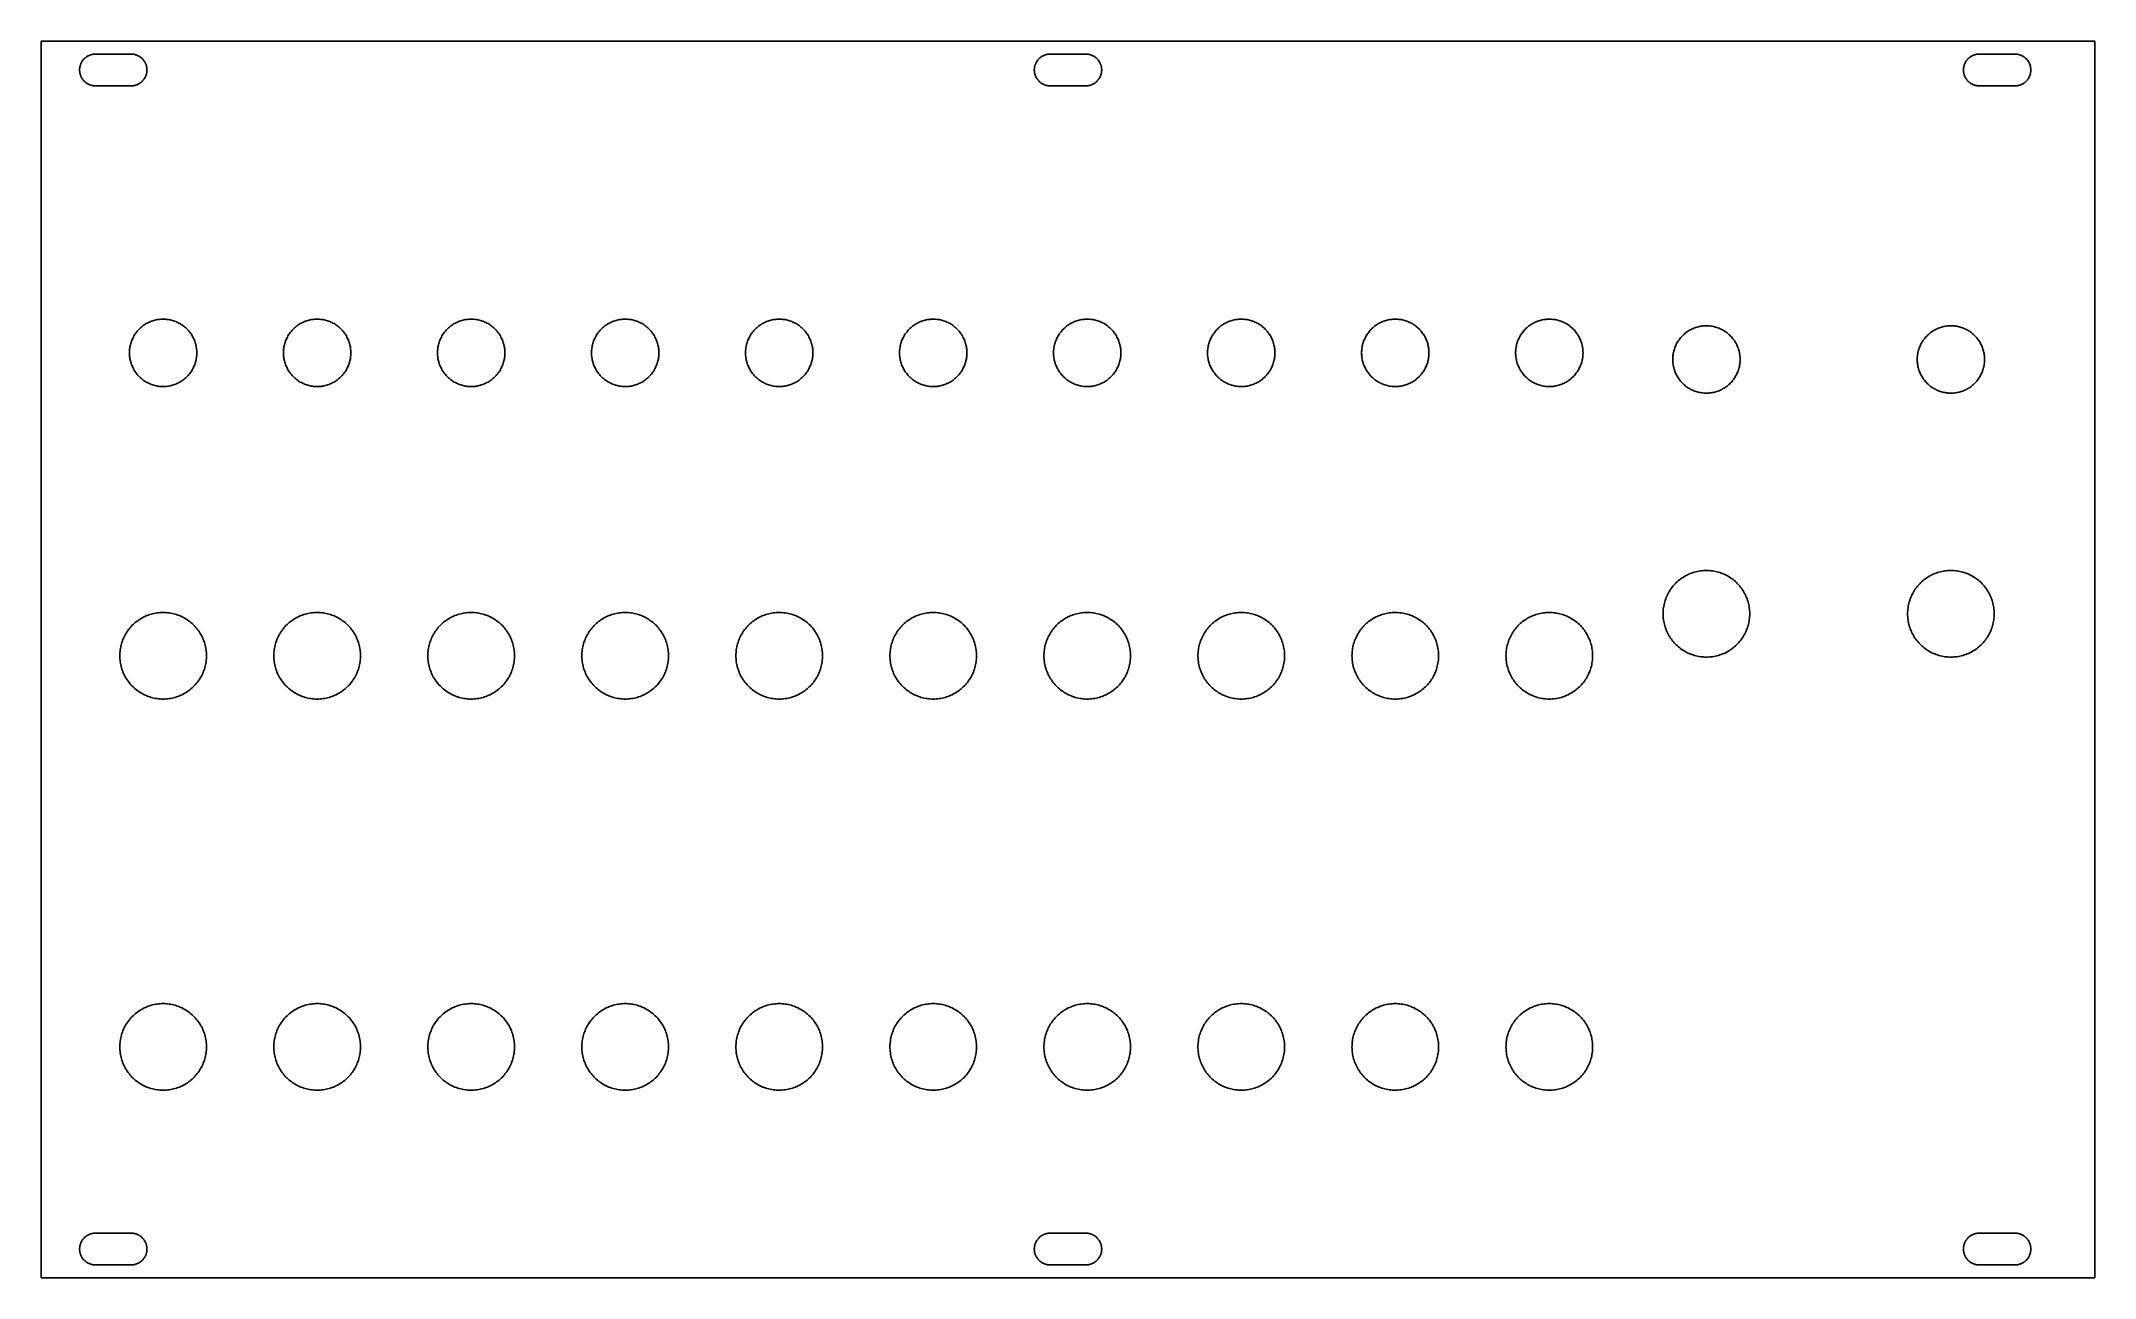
# Model space of a CAD drawing. Header units: metres. Extents: x 0 to 213, y 0 to 128.
import ezdxf

# ---------------------------------------------------------------- set-up
doc = ezdxf.new("R2010")
doc.units = ezdxf.units.M

msp = doc.modelspace()

# ---------------------------------------------------------------- linework, layer by layer
for p, q in [((213.36, 128.5), (0, 128.5)), ((0, 128.5), (0, 0)), ((213.36, 0), (213.36, 128.5)), ((4.03606, 125.843), (4.04901, 125.899)), ((4.04901, 125.899), (4.06392, 125.955)), ((4.06392, 125.955), (4.08075, 126.01)), ((4.08075, 126.01), (4.0995, 126.064)), ((4.0995, 126.064), (4.12013, 126.118)), ((4.12013, 126.118), (4.14264, 126.171)), ((4.14264, 126.171), (4.16698, 126.223)), ((4.16698, 126.223), (4.19313, 126.275)), ((4.19313, 126.275), (4.22105, 126.325)), ((4.22105, 126.325), (4.25072, 126.374)), ((4.25072, 126.374), (4.28207, 126.423)), ((4.28207, 126.423), (4.31511, 126.47)), ((4.31511, 126.47), (4.34978, 126.516)), ((4.34978, 126.516), (4.38602, 126.561)), ((4.38602, 126.561), (4.4238, 126.604)), ((4.4238, 126.604), (4.46309, 126.646)), ((4.46309, 126.646), (4.5038, 126.687)), ((4.5038, 126.687), (4.54593, 126.726)), ((4.54593, 126.726), (4.5894, 126.764)), ((4.5894, 126.764), (4.63416, 126.8)), ((4.63416, 126.8), (4.68015, 126.835)), ((4.68015, 126.835), (4.72733, 126.868)), ((4.72733, 126.868), (4.77562, 126.899)), ((4.77562, 126.899), (4.825, 126.929)), ((4.825, 126.929), (4.87537, 126.957)), ((4.87537, 126.957), (4.92668, 126.983)), ((4.92668, 126.983), (4.97888, 127.007)), ((4.97888, 127.007), (5.03189, 127.03)), ((5.03189, 127.03), (5.08566, 127.05)), ((5.08566, 127.05), (5.14012, 127.069)), ((5.14012, 127.069), (5.19519, 127.086)), ((5.19519, 127.086), (5.25082, 127.101)), ((5.25082, 127.101), (5.30695, 127.114)), ((5.30695, 127.114), (5.36348, 127.125)), ((5.36348, 127.125), (5.42036, 127.134)), ((5.42036, 127.134), (5.47752, 127.141)), ((5.47752, 127.141), (5.5349, 127.146)), ((5.5349, 127.146), (5.59241, 127.149)), ((5.59241, 127.149), (5.64999, 127.15)), ((5.64999, 127.15), (9.34999, 127.15)), ((9.34999, 127.15), (9.40758, 127.149)), ((9.40758, 127.149), (9.46509, 127.146)), ((9.46509, 127.146), (9.52246, 127.141)), ((9.52246, 127.141), (9.57962, 127.134)), ((9.57962, 127.134), (9.63651, 127.125)), ((9.63651, 127.125), (9.69305, 127.114)), ((9.69305, 127.114), (9.74916, 127.101)), ((9.74916, 127.101), (9.80479, 127.086)), ((9.80479, 127.086), (9.85986, 127.069)), ((9.85986, 127.069), (9.91432, 127.05)), ((9.91432, 127.05), (9.96809, 127.03)), ((9.96809, 127.03), (10.0211, 127.007)), ((10.0211, 127.007), (10.0733, 126.983)), ((10.0733, 126.983), (10.1246, 126.957)), ((10.1246, 126.957), (10.175, 126.929)), ((10.175, 126.929), (10.2244, 126.899)), ((10.2244, 126.899), (10.2727, 126.868)), ((10.2727, 126.868), (10.3198, 126.835)), ((10.3198, 126.835), (10.3658, 126.8)), ((10.3658, 126.8), (10.4106, 126.764)), ((10.4106, 126.764), (10.4541, 126.726)), ((10.4541, 126.726), (10.4962, 126.687)), ((10.4962, 126.687), (10.5369, 126.646)), ((10.5369, 126.646), (10.5762, 126.604)), ((10.5762, 126.604), (10.614, 126.561)), ((10.614, 126.561), (10.6502, 126.516)), ((10.6502, 126.516), (10.6849, 126.47)), ((10.6849, 126.47), (10.7179, 126.423)), ((10.7179, 126.423), (10.7493, 126.374)), ((10.7493, 126.374), (10.7789, 126.325)), ((10.7789, 126.325), (10.8069, 126.275)), ((10.8069, 126.275), (10.833, 126.223)), ((10.833, 126.223), (10.8573, 126.171)), ((10.8573, 126.171), (10.8799, 126.118)), ((10.8799, 126.118), (10.9005, 126.064)), ((10.9005, 126.064), (10.9192, 126.01)), ((10.9192, 126.01), (10.9361, 125.955)), ((10.9361, 125.955), (10.951, 125.899)), ((10.951, 125.899), (10.9639, 125.843)), ((103.216, 125.843), (103.229, 125.899)), ((103.229, 125.899), (103.244, 125.955)), ((103.244, 125.955), (103.261, 126.01)), ((103.261, 126.01), (103.28, 126.064)), ((103.28, 126.064), (103.3, 126.118)), ((103.3, 126.118), (103.323, 126.171)), ((103.323, 126.171), (103.347, 126.223)), ((103.347, 126.223), (103.373, 126.275)), ((103.373, 126.275), (103.401, 126.325)), ((103.401, 126.325), (103.431, 126.374)), ((103.431, 126.374), (103.462, 126.423)), ((103.462, 126.423), (103.495, 126.47)), ((103.495, 126.47), (103.53, 126.516)), ((103.53, 126.516), (103.566, 126.561)), ((103.566, 126.561), (103.604, 126.604)), ((103.604, 126.604), (103.643, 126.646)), ((103.643, 126.646), (103.684, 126.687)), ((103.684, 126.687), (103.726, 126.726)), ((103.726, 126.726), (103.769, 126.764)), ((103.769, 126.764), (103.814, 126.8)), ((103.814, 126.8), (103.86, 126.835)), ((103.86, 126.835), (103.907, 126.868)), ((103.907, 126.868), (103.956, 126.899)), ((103.956, 126.899), (104.005, 126.929)), ((104.005, 126.929), (104.055, 126.957)), ((104.055, 126.957), (104.107, 126.983)), ((104.107, 126.983), (104.159, 127.007)), ((104.159, 127.007), (104.212, 127.03)), ((104.212, 127.03), (104.266, 127.05)), ((104.266, 127.05), (104.32, 127.069)), ((104.32, 127.069), (104.375, 127.086)), ((104.375, 127.086), (104.431, 127.101)), ((104.431, 127.101), (104.487, 127.114)), ((104.487, 127.114), (104.543, 127.125)), ((104.543, 127.125), (104.6, 127.134)), ((104.6, 127.134), (104.658, 127.141)), ((104.658, 127.141), (104.715, 127.146)), ((104.715, 127.146), (104.772, 127.149)), ((104.772, 127.149), (104.83, 127.15)), ((104.83, 127.15), (108.53, 127.15)), ((108.53, 127.15), (108.588, 127.149)), ((108.588, 127.149), (108.645, 127.146)), ((108.645, 127.146), (108.702, 127.141)), ((108.702, 127.141), (108.76, 127.134)), ((108.76, 127.134), (108.817, 127.125)), ((108.817, 127.125), (108.873, 127.114)), ((108.873, 127.114), (108.929, 127.101)), ((108.929, 127.101), (108.985, 127.086)), ((108.985, 127.086), (109.04, 127.069)), ((109.04, 127.069), (109.094, 127.05)), ((109.094, 127.05), (109.148, 127.03)), ((109.148, 127.03), (109.201, 127.007)), ((109.201, 127.007), (109.253, 126.983)), ((109.253, 126.983), (109.305, 126.957)), ((109.305, 126.957), (109.355, 126.929)), ((109.355, 126.929), (109.404, 126.899)), ((109.404, 126.899), (109.453, 126.868)), ((109.453, 126.868), (109.5, 126.835)), ((109.5, 126.835), (109.546, 126.8)), ((109.546, 126.8), (109.591, 126.764)), ((109.591, 126.764), (109.634, 126.726)), ((109.634, 126.726), (109.676, 126.687)), ((109.676, 126.687), (109.717, 126.646)), ((109.717, 126.646), (109.756, 126.604)), ((109.756, 126.604), (109.794, 126.561)), ((109.794, 126.561), (109.83, 126.516)), ((109.83, 126.516), (109.865, 126.47)), ((109.865, 126.47), (109.898, 126.423)), ((109.898, 126.423), (109.929, 126.374)), ((109.929, 126.374), (109.959, 126.325)), ((109.959, 126.325), (109.987, 126.275)), ((109.987, 126.275), (110.013, 126.223)), ((110.013, 126.223), (110.037, 126.171)), ((110.037, 126.171), (110.06, 126.118)), ((110.06, 126.118), (110.08, 126.064)), ((110.08, 126.064), (110.099, 126.01)), ((110.099, 126.01), (110.116, 125.955)), ((110.116, 125.955), (110.131, 125.899)), ((110.131, 125.899), (110.144, 125.843)), ((199.736, 125.843), (199.749, 125.899)), ((199.749, 125.899), (199.764, 125.955)), ((199.764, 125.955), (199.781, 126.01)), ((199.781, 126.01), (199.8, 126.064)), ((199.8, 126.064), (199.82, 126.118)), ((199.82, 126.118), (199.843, 126.171)), ((199.843, 126.171), (199.867, 126.223)), ((199.867, 126.223), (199.893, 126.275)), ((199.893, 126.275), (199.921, 126.325)), ((199.921, 126.325), (199.951, 126.374)), ((199.951, 126.374), (199.982, 126.423)), ((199.982, 126.423), (200.015, 126.47)), ((200.015, 126.47), (200.05, 126.516)), ((200.05, 126.516), (200.086, 126.561)), ((200.086, 126.561), (200.124, 126.604)), ((200.124, 126.604), (200.163, 126.646)), ((200.163, 126.646), (200.204, 126.687)), ((200.204, 126.687), (200.246, 126.726)), ((200.246, 126.726), (200.289, 126.764)), ((200.289, 126.764), (200.334, 126.8)), ((200.334, 126.8), (200.38, 126.835)), ((200.38, 126.835), (200.427, 126.868)), ((200.427, 126.868), (200.476, 126.899)), ((200.476, 126.899), (200.525, 126.929)), ((200.525, 126.929), (200.575, 126.957)), ((200.575, 126.957), (200.627, 126.983)), ((200.627, 126.983), (200.679, 127.007)), ((200.679, 127.007), (200.732, 127.03)), ((200.732, 127.03), (200.786, 127.05)), ((200.786, 127.05), (200.84, 127.069)), ((200.84, 127.069), (200.895, 127.086)), ((200.895, 127.086), (200.951, 127.101)), ((200.951, 127.101), (201.007, 127.114)), ((201.007, 127.114), (201.063, 127.125)), ((201.063, 127.125), (201.12, 127.134)), ((201.12, 127.134), (201.178, 127.141)), ((201.178, 127.141), (201.235, 127.146)), ((201.235, 127.146), (201.292, 127.149)), ((201.292, 127.149), (201.35, 127.15)), ((201.35, 127.15), (205.05, 127.15)), ((205.05, 127.15), (205.108, 127.149)), ((205.108, 127.149), (205.165, 127.146)), ((205.165, 127.146), (205.222, 127.141)), ((205.222, 127.141), (205.28, 127.134)), ((205.28, 127.134), (205.337, 127.125)), ((205.337, 127.125), (205.393, 127.114)), ((205.393, 127.114), (205.449, 127.101)), ((205.449, 127.101), (205.505, 127.086)), ((205.505, 127.086), (205.56, 127.069)), ((205.56, 127.069), (205.614, 127.05)), ((205.614, 127.05), (205.668, 127.03)), ((205.668, 127.03), (205.721, 127.007)), ((205.721, 127.007), (205.773, 126.983)), ((205.773, 126.983), (205.825, 126.957)), ((205.825, 126.957), (205.875, 126.929)), ((205.875, 126.929), (205.924, 126.899)), ((205.924, 126.899), (205.973, 126.868)), ((205.973, 126.868), (206.02, 126.835)), ((206.02, 126.835), (206.066, 126.8)), ((206.066, 126.8), (206.111, 126.764)), ((206.111, 126.764), (206.154, 126.726)), ((206.154, 126.726), (206.196, 126.687)), ((206.196, 126.687), (206.237, 126.646)), ((206.237, 126.646), (206.276, 126.604)), ((206.276, 126.604), (206.314, 126.561)), ((206.314, 126.561), (206.35, 126.516)), ((206.35, 126.516), (206.385, 126.47)), ((206.385, 126.47), (206.418, 126.423)), ((206.418, 126.423), (206.449, 126.374)), ((206.449, 126.374), (206.479, 126.325)), ((206.479, 126.325), (206.507, 126.275)), ((206.507, 126.275), (206.533, 126.223)), ((206.533, 126.223), (206.557, 126.171)), ((206.557, 126.171), (206.58, 126.118)), ((206.58, 126.118), (206.6, 126.064)), ((206.6, 126.064), (206.619, 126.01)), ((206.619, 126.01), (206.636, 125.955)), ((206.636, 125.955), (206.651, 125.899)), ((206.651, 125.899), (206.664, 125.843)), ((4, 125.5), (4.00099, 125.558)), ((4.00099, 125.442), (4, 125.5)), ((4.00099, 125.558), (4.00401, 125.615)), ((4.00401, 125.385), (4.00099, 125.442)), ((4.00401, 125.615), (4.00903, 125.672)), ((4.00903, 125.328), (4.00401, 125.385)), ((4.00903, 125.672), (4.01605, 125.73)), ((4.01605, 125.27), (4.00903, 125.328)), ((4.01605, 125.73), (4.02505, 125.787)), ((4.02505, 125.213), (4.01605, 125.27)), ((4.02505, 125.787), (4.03606, 125.843)), ((4.03606, 125.157), (4.02505, 125.213)), ((4.04901, 125.101), (4.03606, 125.157)), ((4.06392, 125.045), (4.04901, 125.101)), ((4.08075, 124.99), (4.06392, 125.045)), ((4.0995, 124.936), (4.08075, 124.99)), ((4.12013, 124.882), (4.0995, 124.936)), ((4.14264, 124.829), (4.12013, 124.882)), ((4.16698, 124.777), (4.14264, 124.829)), ((4.19313, 124.725), (4.16698, 124.777)), ((4.22105, 124.675), (4.19313, 124.725)), ((4.25072, 124.626), (4.22105, 124.675)), ((4.28207, 124.577), (4.25072, 124.626)), ((4.31511, 124.53), (4.28207, 124.577)), ((4.34978, 124.484), (4.31511, 124.53)), ((4.38602, 124.439), (4.34978, 124.484)), ((4.4238, 124.396), (4.38602, 124.439)), ((4.46309, 124.354), (4.4238, 124.396)), ((4.5038, 124.313), (4.46309, 124.354)), ((4.54593, 124.274), (4.5038, 124.313)), ((4.5894, 124.236), (4.54593, 124.274)), ((4.63416, 124.2), (4.5894, 124.236)), ((4.68015, 124.165), (4.63416, 124.2)), ((4.72733, 124.132), (4.68015, 124.165)), ((4.77562, 124.101), (4.72733, 124.132)), ((4.825, 124.071), (4.77562, 124.101)), ((4.87537, 124.043), (4.825, 124.071)), ((4.92668, 124.017), (4.87537, 124.043)), ((4.97888, 123.993), (4.92668, 124.017)), ((5.03189, 123.97), (4.97888, 123.993)), ((5.08566, 123.95), (5.03189, 123.97)), ((5.14012, 123.931), (5.08566, 123.95)), ((5.19519, 123.914), (5.14012, 123.931)), ((5.25082, 123.899), (5.19519, 123.914)), ((5.30695, 123.886), (5.25082, 123.899)), ((5.36348, 123.875), (5.30695, 123.886)), ((5.42036, 123.866), (5.36348, 123.875)), ((5.47752, 123.859), (5.42036, 123.866)), ((5.5349, 123.854), (5.47752, 123.859)), ((5.59241, 123.851), (5.5349, 123.854)), ((5.64999, 123.85), (5.59241, 123.851)), ((9.34999, 123.85), (5.64999, 123.85)), ((9.40758, 123.851), (9.34999, 123.85)), ((9.46509, 123.854), (9.40758, 123.851)), ((9.52246, 123.859), (9.46509, 123.854)), ((9.57962, 123.866), (9.52246, 123.859)), ((9.63651, 123.875), (9.57962, 123.866)), ((9.69305, 123.886), (9.63651, 123.875)), ((9.74916, 123.899), (9.69305, 123.886)), ((9.80479, 123.914), (9.74916, 123.899)), ((9.85986, 123.931), (9.80479, 123.914)), ((9.91432, 123.95), (9.85986, 123.931)), ((9.96809, 123.97), (9.91432, 123.95)), ((10.0211, 123.993), (9.96809, 123.97)), ((10.0733, 124.017), (10.0211, 123.993)), ((10.1246, 124.043), (10.0733, 124.017)), ((10.175, 124.071), (10.1246, 124.043)), ((10.2244, 124.101), (10.175, 124.071)), ((10.2727, 124.132), (10.2244, 124.101)), ((10.3198, 124.165), (10.2727, 124.132)), ((10.3658, 124.2), (10.3198, 124.165)), ((10.4106, 124.236), (10.3658, 124.2)), ((10.4541, 124.274), (10.4106, 124.236)), ((10.4962, 124.313), (10.4541, 124.274)), ((10.5369, 124.354), (10.4962, 124.313)), ((10.5762, 124.396), (10.5369, 124.354)), ((10.614, 124.439), (10.5762, 124.396)), ((10.6502, 124.484), (10.614, 124.439)), ((10.6849, 124.53), (10.6502, 124.484)), ((10.7179, 124.577), (10.6849, 124.53)), ((10.7493, 124.626), (10.7179, 124.577)), ((10.7789, 124.675), (10.7493, 124.626)), ((10.8069, 124.725), (10.7789, 124.675)), ((10.833, 124.777), (10.8069, 124.725)), ((10.8573, 124.829), (10.833, 124.777)), ((10.8799, 124.882), (10.8573, 124.829)), ((10.9005, 124.936), (10.8799, 124.882)), ((10.9192, 124.99), (10.9005, 124.936)), ((10.9361, 125.045), (10.9192, 124.99)), ((10.951, 125.101), (10.9361, 125.045)), ((10.9639, 125.157), (10.951, 125.101)), ((10.9639, 125.843), (10.9749, 125.787)), ((10.9749, 125.213), (10.9639, 125.157)), ((10.9749, 125.787), (10.9839, 125.73)), ((10.9839, 125.27), (10.9749, 125.213)), ((10.9839, 125.73), (10.991, 125.672)), ((10.991, 125.328), (10.9839, 125.27)), ((10.991, 125.672), (10.996, 125.615)), ((10.996, 125.385), (10.991, 125.328)), ((10.996, 125.615), (10.999, 125.558)), ((10.999, 125.442), (10.996, 125.385)), ((10.999, 125.558), (11, 125.5)), ((11, 125.5), (10.999, 125.442)), ((103.18, 125.5), (103.181, 125.558)), ((103.181, 125.442), (103.18, 125.5)), ((103.181, 125.558), (103.184, 125.615)), ((103.184, 125.385), (103.181, 125.442)), ((103.184, 125.615), (103.189, 125.672)), ((103.189, 125.328), (103.184, 125.385)), ((103.189, 125.672), (103.196, 125.73)), ((103.196, 125.27), (103.189, 125.328)), ((103.196, 125.73), (103.205, 125.787)), ((103.205, 125.213), (103.196, 125.27)), ((103.205, 125.787), (103.216, 125.843)), ((103.216, 125.157), (103.205, 125.213)), ((103.229, 125.101), (103.216, 125.157)), ((103.244, 125.045), (103.229, 125.101)), ((103.261, 124.99), (103.244, 125.045)), ((103.28, 124.936), (103.261, 124.99)), ((103.3, 124.882), (103.28, 124.936)), ((103.323, 124.829), (103.3, 124.882)), ((103.347, 124.777), (103.323, 124.829)), ((103.373, 124.725), (103.347, 124.777)), ((103.401, 124.675), (103.373, 124.725)), ((103.431, 124.626), (103.401, 124.675)), ((103.462, 124.577), (103.431, 124.626)), ((103.495, 124.53), (103.462, 124.577)), ((103.53, 124.484), (103.495, 124.53)), ((103.566, 124.439), (103.53, 124.484)), ((103.604, 124.396), (103.566, 124.439)), ((103.643, 124.354), (103.604, 124.396)), ((103.684, 124.313), (103.643, 124.354)), ((103.726, 124.274), (103.684, 124.313)), ((103.769, 124.236), (103.726, 124.274)), ((103.814, 124.2), (103.769, 124.236)), ((103.86, 124.165), (103.814, 124.2)), ((103.907, 124.132), (103.86, 124.165)), ((103.956, 124.101), (103.907, 124.132)), ((104.005, 124.071), (103.956, 124.101)), ((104.055, 124.043), (104.005, 124.071)), ((104.107, 124.017), (104.055, 124.043)), ((104.159, 123.993), (104.107, 124.017)), ((104.212, 123.97), (104.159, 123.993)), ((104.266, 123.95), (104.212, 123.97)), ((104.32, 123.931), (104.266, 123.95)), ((104.375, 123.914), (104.32, 123.931)), ((104.431, 123.899), (104.375, 123.914)), ((104.487, 123.886), (104.431, 123.899)), ((104.543, 123.875), (104.487, 123.886)), ((104.6, 123.866), (104.543, 123.875)), ((104.658, 123.859), (104.6, 123.866)), ((104.715, 123.854), (104.658, 123.859)), ((104.772, 123.851), (104.715, 123.854)), ((104.83, 123.85), (104.772, 123.851)), ((108.53, 123.85), (104.83, 123.85)), ((108.588, 123.851), (108.53, 123.85)), ((108.645, 123.854), (108.588, 123.851)), ((108.702, 123.859), (108.645, 123.854)), ((108.76, 123.866), (108.702, 123.859)), ((108.817, 123.875), (108.76, 123.866)), ((108.873, 123.886), (108.817, 123.875)), ((108.929, 123.899), (108.873, 123.886)), ((108.985, 123.914), (108.929, 123.899)), ((109.04, 123.931), (108.985, 123.914)), ((109.094, 123.95), (109.04, 123.931)), ((109.148, 123.97), (109.094, 123.95)), ((109.201, 123.993), (109.148, 123.97)), ((109.253, 124.017), (109.201, 123.993)), ((109.305, 124.043), (109.253, 124.017)), ((109.355, 124.071), (109.305, 124.043)), ((109.404, 124.101), (109.355, 124.071)), ((109.453, 124.132), (109.404, 124.101)), ((109.5, 124.165), (109.453, 124.132)), ((109.546, 124.2), (109.5, 124.165)), ((109.591, 124.236), (109.546, 124.2)), ((109.634, 124.274), (109.591, 124.236)), ((109.676, 124.313), (109.634, 124.274)), ((109.717, 124.354), (109.676, 124.313)), ((109.756, 124.396), (109.717, 124.354)), ((109.794, 124.439), (109.756, 124.396)), ((109.83, 124.484), (109.794, 124.439)), ((109.865, 124.53), (109.83, 124.484)), ((109.898, 124.577), (109.865, 124.53)), ((109.929, 124.626), (109.898, 124.577)), ((109.959, 124.675), (109.929, 124.626)), ((109.987, 124.725), (109.959, 124.675)), ((110.013, 124.777), (109.987, 124.725)), ((110.037, 124.829), (110.013, 124.777)), ((110.06, 124.882), (110.037, 124.829)), ((110.08, 124.936), (110.06, 124.882)), ((110.099, 124.99), (110.08, 124.936)), ((110.116, 125.045), (110.099, 124.99)), ((110.131, 125.101), (110.116, 125.045)), ((110.144, 125.157), (110.131, 125.101)), ((110.144, 125.843), (110.155, 125.787)), ((110.155, 125.213), (110.144, 125.157)), ((110.155, 125.787), (110.164, 125.73)), ((110.164, 125.27), (110.155, 125.213)), ((110.164, 125.73), (110.171, 125.672)), ((110.171, 125.328), (110.164, 125.27)), ((110.171, 125.672), (110.176, 125.615)), ((110.176, 125.385), (110.171, 125.328)), ((110.176, 125.615), (110.179, 125.558)), ((110.179, 125.442), (110.176, 125.385)), ((110.179, 125.558), (110.18, 125.5)), ((110.18, 125.5), (110.179, 125.442)), ((199.7, 125.5), (199.701, 125.558)), ((199.701, 125.442), (199.7, 125.5)), ((199.701, 125.558), (199.704, 125.615)), ((199.704, 125.385), (199.701, 125.442)), ((199.704, 125.615), (199.709, 125.672)), ((199.709, 125.328), (199.704, 125.385)), ((199.709, 125.672), (199.716, 125.73)), ((199.716, 125.27), (199.709, 125.328)), ((199.716, 125.73), (199.725, 125.787)), ((199.725, 125.213), (199.716, 125.27)), ((199.725, 125.787), (199.736, 125.843)), ((199.736, 125.157), (199.725, 125.213)), ((199.749, 125.101), (199.736, 125.157)), ((199.764, 125.045), (199.749, 125.101)), ((199.781, 124.99), (199.764, 125.045)), ((199.8, 124.936), (199.781, 124.99)), ((199.82, 124.882), (199.8, 124.936)), ((199.843, 124.829), (199.82, 124.882)), ((199.867, 124.777), (199.843, 124.829)), ((199.893, 124.725), (199.867, 124.777)), ((199.921, 124.675), (199.893, 124.725)), ((199.951, 124.626), (199.921, 124.675)), ((199.982, 124.577), (199.951, 124.626)), ((200.015, 124.53), (199.982, 124.577)), ((200.05, 124.484), (200.015, 124.53)), ((200.086, 124.439), (200.05, 124.484)), ((200.124, 124.396), (200.086, 124.439)), ((200.163, 124.354), (200.124, 124.396)), ((200.204, 124.313), (200.163, 124.354)), ((200.246, 124.274), (200.204, 124.313)), ((200.289, 124.236), (200.246, 124.274)), ((200.334, 124.2), (200.289, 124.236)), ((200.38, 124.165), (200.334, 124.2)), ((200.427, 124.132), (200.38, 124.165)), ((200.476, 124.101), (200.427, 124.132)), ((200.525, 124.071), (200.476, 124.101)), ((200.575, 124.043), (200.525, 124.071)), ((200.627, 124.017), (200.575, 124.043)), ((200.679, 123.993), (200.627, 124.017)), ((200.732, 123.97), (200.679, 123.993)), ((200.786, 123.95), (200.732, 123.97)), ((200.84, 123.931), (200.786, 123.95)), ((200.895, 123.914), (200.84, 123.931)), ((200.951, 123.899), (200.895, 123.914)), ((201.007, 123.886), (200.951, 123.899)), ((201.063, 123.875), (201.007, 123.886)), ((201.12, 123.866), (201.063, 123.875)), ((201.178, 123.859), (201.12, 123.866)), ((201.235, 123.854), (201.178, 123.859)), ((201.292, 123.851), (201.235, 123.854)), ((201.35, 123.85), (201.292, 123.851)), ((205.05, 123.85), (201.35, 123.85)), ((205.108, 123.851), (205.05, 123.85)), ((205.165, 123.854), (205.108, 123.851)), ((205.222, 123.859), (205.165, 123.854)), ((205.28, 123.866), (205.222, 123.859)), ((205.337, 123.875), (205.28, 123.866)), ((205.393, 123.886), (205.337, 123.875)), ((205.449, 123.899), (205.393, 123.886)), ((205.505, 123.914), (205.449, 123.899)), ((205.56, 123.931), (205.505, 123.914)), ((205.614, 123.95), (205.56, 123.931)), ((205.668, 123.97), (205.614, 123.95)), ((205.721, 123.993), (205.668, 123.97)), ((205.773, 124.017), (205.721, 123.993)), ((205.825, 124.043), (205.773, 124.017)), ((205.875, 124.071), (205.825, 124.043)), ((205.924, 124.101), (205.875, 124.071)), ((205.973, 124.132), (205.924, 124.101)), ((206.02, 124.165), (205.973, 124.132)), ((206.066, 124.2), (206.02, 124.165)), ((206.111, 124.236), (206.066, 124.2)), ((206.154, 124.274), (206.111, 124.236)), ((206.196, 124.313), (206.154, 124.274)), ((206.237, 124.354), (206.196, 124.313)), ((206.276, 124.396), (206.237, 124.354)), ((206.314, 124.439), (206.276, 124.396)), ((206.35, 124.484), (206.314, 124.439)), ((206.385, 124.53), (206.35, 124.484)), ((206.418, 124.577), (206.385, 124.53)), ((206.449, 124.626), (206.418, 124.577)), ((206.479, 124.675), (206.449, 124.626)), ((206.507, 124.725), (206.479, 124.675)), ((206.533, 124.777), (206.507, 124.725)), ((206.557, 124.829), (206.533, 124.777)), ((206.58, 124.882), (206.557, 124.829)), ((206.6, 124.936), (206.58, 124.882)), ((206.619, 124.99), (206.6, 124.936)), ((206.636, 125.045), (206.619, 124.99)), ((206.651, 125.101), (206.636, 125.045)), ((206.664, 125.157), (206.651, 125.101)), ((206.664, 125.843), (206.675, 125.787)), ((206.675, 125.213), (206.664, 125.157)), ((206.675, 125.787), (206.684, 125.73)), ((206.684, 125.27), (206.675, 125.213)), ((206.684, 125.73), (206.691, 125.672)), ((206.691, 125.328), (206.684, 125.27)), ((206.691, 125.672), (206.696, 125.615)), ((206.696, 125.385), (206.691, 125.328)), ((206.696, 125.615), (206.699, 125.558)), ((206.699, 125.442), (206.696, 125.385)), ((206.699, 125.558), (206.7, 125.5)), ((206.7, 125.5), (206.699, 125.442)), ((9.77837, 98.0672), (9.84843, 98.1673)), ((9.84843, 98.1673), (9.92195, 98.2648)), ((9.92195, 98.2648), (9.99884, 98.3598)), ((9.99884, 98.3598), (10.079, 98.452)), ((10.079, 98.452), (10.1623, 98.5413)), ((10.1623, 98.5413), (10.2487, 98.6277)), ((10.2487, 98.6277), (10.338, 98.711)), ((10.338, 98.711), (10.4302, 98.7912)), ((10.4302, 98.7912), (10.5252, 98.868)), ((10.5252, 98.868), (10.6227, 98.9416)), ((10.6227, 98.9416), (10.7228, 99.0116)), ((10.7228, 99.0116), (10.8253, 99.0782)), ((10.8253, 99.0782), (10.93, 99.1411)), ((10.93, 99.1411), (11.0368, 99.2003)), ((11.0368, 99.2003), (11.1457, 99.2558)), ((11.1457, 99.2558), (11.2564, 99.3074)), ((11.2564, 99.3074), (11.3689, 99.3551)), ((11.3689, 99.3551), (11.4829, 99.3989)), ((11.4829, 99.3989), (11.5984, 99.4387)), ((11.5984, 99.4387), (11.7153, 99.4744)), ((11.7153, 99.4744), (11.8333, 99.506)), ((11.8333, 99.506), (11.9523, 99.5335)), ((11.9523, 99.5335), (12.0722, 99.5568)), ((12.0722, 99.5568), (12.1929, 99.5759)), ((12.1929, 99.5759), (12.3141, 99.5908)), ((12.3141, 99.5908), (12.4359, 99.6015)), ((12.4359, 99.6015), (12.5578, 99.6079)), ((12.5578, 99.6079), (12.68, 99.61)), ((12.68, 99.61), (12.8021, 99.6079)), ((12.8021, 99.6079), (12.9241, 99.6015)), ((12.9241, 99.6015), (13.0458, 99.5908)), ((13.0458, 99.5908), (13.1671, 99.5759)), ((13.1671, 99.5759), (13.2878, 99.5568)), ((13.2878, 99.5568), (13.4077, 99.5335)), ((13.4077, 99.5335), (13.5267, 99.506)), ((13.5267, 99.506), (13.6447, 99.4744)), ((13.6447, 99.4744), (13.7616, 99.4387)), ((13.7616, 99.4387), (13.8771, 99.3989)), ((13.8771, 99.3989), (13.9911, 99.3551)), ((13.9911, 99.3551), (14.1036, 99.3074)), ((14.1036, 99.3074), (14.2143, 99.2558)), ((14.2143, 99.2558), (14.3232, 99.2003)), ((14.3232, 99.2003), (14.43, 99.1411)), ((14.43, 99.1411), (14.5347, 99.0782)), ((14.5347, 99.0782), (14.6372, 99.0116)), ((14.6372, 99.0116), (14.7372, 98.9416)), ((14.7372, 98.9416), (14.8348, 98.868)), ((14.8348, 98.868), (14.9297, 98.7912)), ((14.9297, 98.7912), (15.022, 98.711)), ((15.022, 98.711), (15.1113, 98.6277)), ((15.1113, 98.6277), (15.1977, 98.5413)), ((15.1977, 98.5413), (15.281, 98.452)), ((15.281, 98.452), (15.3611, 98.3598)), ((15.3611, 98.3598), (15.438, 98.2648)), ((15.438, 98.2648), (15.5116, 98.1673)), ((15.5116, 98.1673), (15.5816, 98.0672)), ((25.7784, 98.0672), (25.8484, 98.1673)), ((25.8484, 98.1673), (25.922, 98.2648)), ((25.922, 98.2648), (25.9988, 98.3598)), ((25.9988, 98.3598), (26.079, 98.452)), ((26.079, 98.452), (26.1623, 98.5413)), ((26.1623, 98.5413), (26.2487, 98.6277)), ((26.2487, 98.6277), (26.338, 98.711)), ((26.338, 98.711), (26.4302, 98.7912)), ((26.4302, 98.7912), (26.5252, 98.868)), ((26.5252, 98.868), (26.6227, 98.9416)), ((26.6227, 98.9416), (26.7228, 99.0116)), ((26.7228, 99.0116), (26.8253, 99.0782)), ((26.8253, 99.0782), (26.93, 99.1411)), ((26.93, 99.1411), (27.0368, 99.2003)), ((27.0368, 99.2003), (27.1457, 99.2558)), ((27.1457, 99.2558), (27.2564, 99.3074)), ((27.2564, 99.3074), (27.3689, 99.3551)), ((27.3689, 99.3551), (27.4829, 99.3989)), ((27.4829, 99.3989), (27.5984, 99.4387)), ((27.5984, 99.4387), (27.7153, 99.4744)), ((27.7153, 99.4744), (27.8333, 99.506)), ((27.8333, 99.506), (27.9523, 99.5335)), ((27.9523, 99.5335), (28.0722, 99.5568)), ((28.0722, 99.5568), (28.1929, 99.5759)), ((28.1929, 99.5759), (28.3141, 99.5908)), ((28.3141, 99.5908), (28.4359, 99.6015)), ((28.4359, 99.6015), (28.5578, 99.6079)), ((28.5578, 99.6079), (28.68, 99.61)), ((28.68, 99.61), (28.8021, 99.6079)), ((28.8021, 99.6079), (28.9241, 99.6015)), ((28.9241, 99.6015), (29.0458, 99.5908)), ((29.0458, 99.5908), (29.1671, 99.5759)), ((29.1671, 99.5759), (29.2878, 99.5568)), ((29.2878, 99.5568), (29.4077, 99.5335)), ((29.4077, 99.5335), (29.5267, 99.506)), ((29.5267, 99.506), (29.6447, 99.4744)), ((29.6447, 99.4744), (29.7616, 99.4387)), ((29.7616, 99.4387), (29.8771, 99.3989)), ((29.8771, 99.3989), (29.9911, 99.3551)), ((29.9911, 99.3551), (30.1036, 99.3074)), ((30.1036, 99.3074), (30.2143, 99.2558)), ((30.2143, 99.2558), (30.3232, 99.2003)), ((30.3232, 99.2003), (30.43, 99.1411)), ((30.43, 99.1411), (30.5347, 99.0782)), ((30.5347, 99.0782), (30.6372, 99.0116)), ((30.6372, 99.0116), (30.7372, 98.9416)), ((30.7372, 98.9416), (30.8348, 98.868)), ((30.8348, 98.868), (30.9297, 98.7912)), ((30.9297, 98.7912), (31.022, 98.711)), ((31.022, 98.711), (31.1113, 98.6277)), ((31.1113, 98.6277), (31.1977, 98.5413)), ((31.1977, 98.5413), (31.281, 98.452)), ((31.281, 98.452), (31.3611, 98.3598)), ((31.3611, 98.3598), (31.438, 98.2648)), ((31.438, 98.2648), (31.5116, 98.1673)), ((31.5116, 98.1673), (31.5816, 98.0672)), ((41.7784, 98.0672), (41.8484, 98.1673)), ((41.8484, 98.1673), (41.922, 98.2648)), ((41.922, 98.2648), (41.9988, 98.3598)), ((41.9988, 98.3598), (42.079, 98.452)), ((42.079, 98.452), (42.1623, 98.5413)), ((42.1623, 98.5413), (42.2487, 98.6277)), ((42.2487, 98.6277), (42.338, 98.711)), ((42.338, 98.711), (42.4302, 98.7912)), ((42.4302, 98.7912), (42.5252, 98.868)), ((42.5252, 98.868), (42.6227, 98.9416)), ((42.6227, 98.9416), (42.7228, 99.0116)), ((42.7228, 99.0116), (42.8253, 99.0782)), ((42.8253, 99.0782), (42.93, 99.1411)), ((42.93, 99.1411), (43.0368, 99.2003)), ((43.0368, 99.2003), (43.1457, 99.2558)), ((43.1457, 99.2558), (43.2564, 99.3074)), ((43.2564, 99.3074), (43.3689, 99.3551)), ((43.3689, 99.3551), (43.4829, 99.3989)), ((43.4829, 99.3989), (43.5984, 99.4387)), ((43.5984, 99.4387), (43.7153, 99.4744)), ((43.7153, 99.4744), (43.8333, 99.506)), ((43.8333, 99.506), (43.9523, 99.5335)), ((43.9523, 99.5335), (44.0722, 99.5568)), ((44.0722, 99.5568), (44.1929, 99.5759)), ((44.1929, 99.5759), (44.3141, 99.5908)), ((44.3141, 99.5908), (44.4359, 99.6015)), ((44.4359, 99.6015), (44.5578, 99.6079)), ((44.5578, 99.6079), (44.68, 99.61)), ((44.68, 99.61), (44.8021, 99.6079)), ((44.8021, 99.6079), (44.9241, 99.6015)), ((44.9241, 99.6015), (45.0458, 99.5908)), ((45.0458, 99.5908), (45.1671, 99.5759)), ((45.1671, 99.5759), (45.2878, 99.5568)), ((45.2878, 99.5568), (45.4077, 99.5335)), ((45.4077, 99.5335), (45.5267, 99.506)), ((45.5267, 99.506), (45.6447, 99.4744)), ((45.6447, 99.4744), (45.7616, 99.4387)), ((45.7616, 99.4387), (45.8771, 99.3989)), ((45.8771, 99.3989), (45.9911, 99.3551)), ((45.9911, 99.3551), (46.1036, 99.3074)), ((46.1036, 99.3074), (46.2143, 99.2558)), ((46.2143, 99.2558), (46.3232, 99.2003)), ((46.3232, 99.2003), (46.43, 99.1411)), ((46.43, 99.1411), (46.5347, 99.0782)), ((46.5347, 99.0782), (46.6372, 99.0116)), ((46.6372, 99.0116), (46.7372, 98.9416)), ((46.7372, 98.9416), (46.8348, 98.868)), ((46.8348, 98.868), (46.9297, 98.7912)), ((46.9297, 98.7912), (47.022, 98.711)), ((47.022, 98.711), (47.1113, 98.6277)), ((47.1113, 98.6277), (47.1977, 98.5413)), ((47.1977, 98.5413), (47.281, 98.452)), ((47.281, 98.452), (47.3611, 98.3598)), ((47.3611, 98.3598), (47.438, 98.2648)), ((47.438, 98.2648), (47.5116, 98.1673)), ((47.5116, 98.1673), (47.5816, 98.0672)), ((57.7784, 98.0672), (57.8484, 98.1673)), ((57.8484, 98.1673), (57.922, 98.2648)), ((57.922, 98.2648), (57.9988, 98.3598)), ((57.9988, 98.3598), (58.079, 98.452)), ((58.079, 98.452), (58.1623, 98.5413)), ((58.1623, 98.5413), (58.2487, 98.6277)), ((58.2487, 98.6277), (58.338, 98.711)), ((58.338, 98.711), (58.4302, 98.7912)), ((58.4302, 98.7912), (58.5252, 98.868)), ((58.5252, 98.868), (58.6227, 98.9416)), ((58.6227, 98.9416), (58.7228, 99.0116)), ((58.7228, 99.0116), (58.8253, 99.0782)), ((58.8253, 99.0782), (58.93, 99.1411)), ((58.93, 99.1411), (59.0368, 99.2003)), ((59.0368, 99.2003), (59.1457, 99.2558)), ((59.1457, 99.2558), (59.2564, 99.3074)), ((59.2564, 99.3074), (59.3689, 99.3551)), ((59.3689, 99.3551), (59.4829, 99.3989)), ((59.4829, 99.3989), (59.5984, 99.4387)), ((59.5984, 99.4387), (59.7153, 99.4744)), ((59.7153, 99.4744), (59.8333, 99.506)), ((59.8333, 99.506), (59.9523, 99.5335)), ((59.9523, 99.5335), (60.0722, 99.5568)), ((60.0722, 99.5568), (60.1929, 99.5759)), ((60.1929, 99.5759), (60.3141, 99.5908)), ((60.3141, 99.5908), (60.4359, 99.6015)), ((60.4359, 99.6015), (60.5578, 99.6079)), ((60.5578, 99.6079), (60.68, 99.61)), ((60.68, 99.61), (60.8021, 99.6079)), ((60.8021, 99.6079), (60.9241, 99.6015)), ((60.9241, 99.6015), (61.0458, 99.5908)), ((61.0458, 99.5908), (61.1671, 99.5759)), ((61.1671, 99.5759), (61.2878, 99.5568)), ((61.2878, 99.5568), (61.4077, 99.5335)), ((61.4077, 99.5335), (61.5267, 99.506)), ((61.5267, 99.506), (61.6447, 99.4744)), ((61.6447, 99.4744), (61.7616, 99.4387)), ((61.7616, 99.4387), (61.8771, 99.3989)), ((61.8771, 99.3989), (61.9911, 99.3551)), ((61.9911, 99.3551), (62.1036, 99.3074)), ((62.1036, 99.3074), (62.2143, 99.2558)), ((62.2143, 99.2558), (62.3232, 99.2003)), ((62.3232, 99.2003), (62.43, 99.1411)), ((62.43, 99.1411), (62.5347, 99.0782)), ((62.5347, 99.0782), (62.6372, 99.0116)), ((62.6372, 99.0116), (62.7372, 98.9416)), ((62.7372, 98.9416), (62.8348, 98.868)), ((62.8348, 98.868), (62.9297, 98.7912)), ((62.9297, 98.7912), (63.022, 98.711)), ((63.022, 98.711), (63.1113, 98.6277)), ((63.1113, 98.6277), (63.1977, 98.5413)), ((63.1977, 98.5413), (63.281, 98.452)), ((63.281, 98.452), (63.3611, 98.3598)), ((63.3611, 98.3598), (63.438, 98.2648)), ((63.438, 98.2648), (63.5116, 98.1673)), ((63.5116, 98.1673), (63.5816, 98.0672)), ((73.7784, 98.0672), (73.8484, 98.1673)), ((73.8484, 98.1673), (73.922, 98.2648)), ((73.922, 98.2648), (73.9988, 98.3598)), ((73.9988, 98.3598), (74.079, 98.452)), ((74.079, 98.452), (74.1623, 98.5413)), ((74.1623, 98.5413), (74.2487, 98.6277)), ((74.2487, 98.6277), (74.338, 98.711)), ((74.338, 98.711), (74.4302, 98.7912)), ((74.4302, 98.7912), (74.5252, 98.868)), ((74.5252, 98.868), (74.6227, 98.9416)), ((74.6227, 98.9416), (74.7228, 99.0116)), ((74.7228, 99.0116), (74.8253, 99.0782)), ((74.8253, 99.0782), (74.93, 99.1411)), ((74.93, 99.1411), (75.0368, 99.2003)), ((75.0368, 99.2003), (75.1457, 99.2558)), ((75.1457, 99.2558), (75.2564, 99.3074)), ((75.2564, 99.3074), (75.3689, 99.3551)), ((75.3689, 99.3551), (75.4829, 99.3989)), ((75.4829, 99.3989), (75.5984, 99.4387)), ((75.5984, 99.4387), (75.7153, 99.4744)), ((75.7153, 99.4744), (75.8333, 99.506)), ((75.8333, 99.506), (75.9523, 99.5335)), ((75.9523, 99.5335), (76.0722, 99.5568)), ((76.0722, 99.5568), (76.1929, 99.5759)), ((76.1929, 99.5759), (76.3141, 99.5908)), ((76.3141, 99.5908), (76.4359, 99.6015)), ((76.4359, 99.6015), (76.5578, 99.6079)), ((76.5578, 99.6079), (76.68, 99.61)), ((76.68, 99.61), (76.8021, 99.6079)), ((76.8021, 99.6079), (76.9241, 99.6015)), ((76.9241, 99.6015), (77.0459, 99.5908)), ((77.0459, 99.5908), (77.1671, 99.5759)), ((77.1671, 99.5759), (77.2878, 99.5568)), ((77.2878, 99.5568), (77.4077, 99.5335)), ((77.4077, 99.5335), (77.5267, 99.506)), ((77.5267, 99.506), (77.6447, 99.4744)), ((77.6447, 99.4744), (77.7616, 99.4387)), ((77.7616, 99.4387), (77.8771, 99.3989)), ((77.8771, 99.3989), (77.9911, 99.3551)), ((77.9911, 99.3551), (78.1036, 99.3074)), ((78.1036, 99.3074), (78.2143, 99.2558)), ((78.2143, 99.2558), (78.3232, 99.2003)), ((78.3232, 99.2003), (78.43, 99.1411)), ((78.43, 99.1411), (78.5347, 99.0782)), ((78.5347, 99.0782), (78.6372, 99.0116)), ((78.6372, 99.0116), (78.7372, 98.9416)), ((78.7372, 98.9416), (78.8348, 98.868)), ((78.8348, 98.868), (78.9297, 98.7912)), ((78.9297, 98.7912), (79.022, 98.711)), ((79.022, 98.711), (79.1113, 98.6277)), ((79.1113, 98.6277), (79.1977, 98.5413)), ((79.1977, 98.5413), (79.281, 98.452)), ((79.281, 98.452), (79.3611, 98.3598)), ((79.3611, 98.3598), (79.438, 98.2648)), ((79.438, 98.2648), (79.5116, 98.1673)), ((79.5116, 98.1673), (79.5816, 98.0672)), ((89.7784, 98.0672), (89.8484, 98.1673)), ((89.8484, 98.1673), (89.922, 98.2648)), ((89.922, 98.2648), (89.9988, 98.3598)), ((89.9988, 98.3598), (90.079, 98.452)), ((90.079, 98.452), (90.1623, 98.5413)), ((90.1623, 98.5413), (90.2487, 98.6277)), ((90.2487, 98.6277), (90.338, 98.711)), ((90.338, 98.711), (90.4302, 98.7912)), ((90.4302, 98.7912), (90.5252, 98.868)), ((90.5252, 98.868), (90.6227, 98.9416)), ((90.6227, 98.9416), (90.7228, 99.0116)), ((90.7228, 99.0116), (90.8253, 99.0782)), ((90.8253, 99.0782), (90.93, 99.1411)), ((90.93, 99.1411), (91.0368, 99.2003)), ((91.0368, 99.2003), (91.1457, 99.2558)), ((91.1457, 99.2558), (91.2564, 99.3074)), ((91.2564, 99.3074), (91.3689, 99.3551)), ((91.3689, 99.3551), (91.4829, 99.3989)), ((91.4829, 99.3989), (91.5984, 99.4387)), ((91.5984, 99.4387), (91.7153, 99.4744)), ((91.7153, 99.4744), (91.8333, 99.506)), ((91.8333, 99.506), (91.9523, 99.5335)), ((91.9523, 99.5335), (92.0722, 99.5568)), ((92.0722, 99.5568), (92.1929, 99.5759)), ((92.1929, 99.5759), (92.3141, 99.5908)), ((92.3141, 99.5908), (92.4359, 99.6015)), ((92.4359, 99.6015), (92.5578, 99.6079)), ((92.5578, 99.6079), (92.68, 99.61)), ((92.68, 99.61), (92.8021, 99.6079)), ((92.8021, 99.6079), (92.9241, 99.6015)), ((92.9241, 99.6015), (93.0459, 99.5908)), ((93.0459, 99.5908), (93.1671, 99.5759)), ((93.1671, 99.5759), (93.2878, 99.5568)), ((93.2878, 99.5568), (93.4077, 99.5335)), ((93.4077, 99.5335), (93.5267, 99.506)), ((93.5267, 99.506), (93.6447, 99.4744)), ((93.6447, 99.4744), (93.7616, 99.4387)), ((93.7616, 99.4387), (93.8771, 99.3989)), ((93.8771, 99.3989), (93.9911, 99.3551)), ((93.9911, 99.3551), (94.1036, 99.3074)), ((94.1036, 99.3074), (94.2143, 99.2558)), ((94.2143, 99.2558), (94.3232, 99.2003)), ((94.3232, 99.2003), (94.43, 99.1411)), ((94.43, 99.1411), (94.5347, 99.0782)), ((94.5347, 99.0782), (94.6372, 99.0116)), ((94.6372, 99.0116), (94.7372, 98.9416)), ((94.7372, 98.9416), (94.8348, 98.868)), ((94.8348, 98.868), (94.9297, 98.7912)), ((94.9297, 98.7912), (95.022, 98.711)), ((95.022, 98.711), (95.1113, 98.6277)), ((95.1113, 98.6277), (95.1977, 98.5413)), ((95.1977, 98.5413), (95.281, 98.452)), ((95.281, 98.452), (95.3611, 98.3598)), ((95.3611, 98.3598), (95.438, 98.2648)), ((95.438, 98.2648), (95.5116, 98.1673)), ((95.5116, 98.1673), (95.5816, 98.0672)), ((105.778, 98.0672), (105.848, 98.1673)), ((105.848, 98.1673), (105.922, 98.2648)), ((105.922, 98.2648), (105.999, 98.3598)), ((105.999, 98.3598), (106.079, 98.452)), ((106.079, 98.452), (106.162, 98.5413)), ((106.162, 98.5413), (106.249, 98.6277)), ((106.249, 98.6277), (106.338, 98.711)), ((106.338, 98.711), (106.43, 98.7912)), ((106.43, 98.7912), (106.525, 98.868)), ((106.525, 98.868), (106.623, 98.9416)), ((106.623, 98.9416), (106.723, 99.0116)), ((106.723, 99.0116), (106.825, 99.0782)), ((106.825, 99.0782), (106.93, 99.1411)), ((106.93, 99.1411), (107.037, 99.2003)), ((107.037, 99.2003), (107.146, 99.2558)), ((107.146, 99.2558), (107.256, 99.3074)), ((107.256, 99.3074), (107.369, 99.3551)), ((107.369, 99.3551), (107.483, 99.3989)), ((107.483, 99.3989), (107.598, 99.4387)), ((107.598, 99.4387), (107.715, 99.4744)), ((107.715, 99.4744), (107.833, 99.506)), ((107.833, 99.506), (107.952, 99.5335)), ((107.952, 99.5335), (108.072, 99.5568)), ((108.072, 99.5568), (108.193, 99.5759)), ((108.193, 99.5759), (108.314, 99.5908)), ((108.314, 99.5908), (108.436, 99.6015)), ((108.436, 99.6015), (108.558, 99.6079)), ((108.558, 99.6079), (108.68, 99.61)), ((108.68, 99.61), (108.802, 99.6079)), ((108.802, 99.6079), (108.924, 99.6015)), ((108.924, 99.6015), (109.046, 99.5908)), ((109.046, 99.5908), (109.167, 99.5759)), ((109.167, 99.5759), (109.288, 99.5568)), ((109.288, 99.5568), (109.408, 99.5335)), ((109.408, 99.5335), (109.527, 99.506)), ((109.527, 99.506), (109.645, 99.4744)), ((109.645, 99.4744), (109.762, 99.4387)), ((109.762, 99.4387), (109.877, 99.3989)), ((109.877, 99.3989), (109.991, 99.3551)), ((109.991, 99.3551), (110.104, 99.3074)), ((110.104, 99.3074), (110.214, 99.2558)), ((110.214, 99.2558), (110.323, 99.2003)), ((110.323, 99.2003), (110.43, 99.1411)), ((110.43, 99.1411), (110.535, 99.0782)), ((110.535, 99.0782), (110.637, 99.0116)), ((110.637, 99.0116), (110.737, 98.9416)), ((110.737, 98.9416), (110.835, 98.868)), ((110.835, 98.868), (110.93, 98.7912)), ((110.93, 98.7912), (111.022, 98.711)), ((111.022, 98.711), (111.111, 98.6277)), ((111.111, 98.6277), (111.198, 98.5413)), ((111.198, 98.5413), (111.281, 98.452)), ((111.281, 98.452), (111.361, 98.3598)), ((111.361, 98.3598), (111.438, 98.2648)), ((111.438, 98.2648), (111.512, 98.1673)), ((111.512, 98.1673), (111.582, 98.0672)), ((121.778, 98.0672), (121.848, 98.1673)), ((121.848, 98.1673), (121.922, 98.2648)), ((121.922, 98.2648), (121.999, 98.3598)), ((121.999, 98.3598), (122.079, 98.452)), ((122.079, 98.452), (122.162, 98.5413)), ((122.162, 98.5413), (122.249, 98.6277)), ((122.249, 98.6277), (122.338, 98.711)), ((122.338, 98.711), (122.43, 98.7912)), ((122.43, 98.7912), (122.525, 98.868)), ((122.525, 98.868), (122.623, 98.9416)), ((122.623, 98.9416), (122.723, 99.0116)), ((122.723, 99.0116), (122.825, 99.0782)), ((122.825, 99.0782), (122.93, 99.1411)), ((122.93, 99.1411), (123.037, 99.2003)), ((123.037, 99.2003), (123.146, 99.2558)), ((123.146, 99.2558), (123.256, 99.3074)), ((123.256, 99.3074), (123.369, 99.3551)), ((123.369, 99.3551), (123.483, 99.3989)), ((123.483, 99.3989), (123.598, 99.4387)), ((123.598, 99.4387), (123.715, 99.4744)), ((123.715, 99.4744), (123.833, 99.506)), ((123.833, 99.506), (123.952, 99.5335)), ((123.952, 99.5335), (124.072, 99.5568)), ((124.072, 99.5568), (124.193, 99.5759)), ((124.193, 99.5759), (124.314, 99.5908)), ((124.314, 99.5908), (124.436, 99.6015)), ((124.436, 99.6015), (124.558, 99.6079)), ((124.558, 99.6079), (124.68, 99.61)), ((124.68, 99.61), (124.802, 99.6079)), ((124.802, 99.6079), (124.924, 99.6015)), ((124.924, 99.6015), (125.046, 99.5908)), ((125.046, 99.5908), (125.167, 99.5759)), ((125.167, 99.5759), (125.288, 99.5568)), ((125.288, 99.5568), (125.408, 99.5335)), ((125.408, 99.5335), (125.527, 99.506)), ((125.527, 99.506), (125.645, 99.4744)), ((125.645, 99.4744), (125.762, 99.4387)), ((125.762, 99.4387), (125.877, 99.3989)), ((125.877, 99.3989), (125.991, 99.3551)), ((125.991, 99.3551), (126.104, 99.3074)), ((126.104, 99.3074), (126.214, 99.2558)), ((126.214, 99.2558), (126.323, 99.2003)), ((126.323, 99.2003), (126.43, 99.1411)), ((126.43, 99.1411), (126.535, 99.0782)), ((126.535, 99.0782), (126.637, 99.0116)), ((126.637, 99.0116), (126.737, 98.9416)), ((126.737, 98.9416), (126.835, 98.868)), ((126.835, 98.868), (126.93, 98.7912)), ((126.93, 98.7912), (127.022, 98.711)), ((127.022, 98.711), (127.111, 98.6277)), ((127.111, 98.6277), (127.198, 98.5413)), ((127.198, 98.5413), (127.281, 98.452)), ((127.281, 98.452), (127.361, 98.3598)), ((127.361, 98.3598), (127.438, 98.2648)), ((127.438, 98.2648), (127.512, 98.1673)), ((127.512, 98.1673), (127.582, 98.0672)), ((137.778, 98.0672), (137.848, 98.1673)), ((137.848, 98.1673), (137.922, 98.2648)), ((137.922, 98.2648), (137.999, 98.3598)), ((137.999, 98.3598), (138.079, 98.452)), ((138.079, 98.452), (138.162, 98.5413)), ((138.162, 98.5413), (138.249, 98.6277)), ((138.249, 98.6277), (138.338, 98.711)), ((138.338, 98.711), (138.43, 98.7912)), ((138.43, 98.7912), (138.525, 98.868)), ((138.525, 98.868), (138.623, 98.9416)), ((138.623, 98.9416), (138.723, 99.0116)), ((138.723, 99.0116), (138.825, 99.0782)), ((138.825, 99.0782), (138.93, 99.1411)), ((138.93, 99.1411), (139.037, 99.2003)), ((139.037, 99.2003), (139.146, 99.2558)), ((139.146, 99.2558), (139.256, 99.3074)), ((139.256, 99.3074), (139.369, 99.3551)), ((139.369, 99.3551), (139.483, 99.3989)), ((139.483, 99.3989), (139.598, 99.4387)), ((139.598, 99.4387), (139.715, 99.4744)), ((139.715, 99.4744), (139.833, 99.506)), ((139.833, 99.506), (139.952, 99.5335)), ((139.952, 99.5335), (140.072, 99.5568)), ((140.072, 99.5568), (140.193, 99.5759)), ((140.193, 99.5759), (140.314, 99.5908)), ((140.314, 99.5908), (140.436, 99.6015)), ((140.436, 99.6015), (140.558, 99.6079)), ((140.558, 99.6079), (140.68, 99.61)), ((140.68, 99.61), (140.802, 99.6079)), ((140.802, 99.6079), (140.924, 99.6015)), ((140.924, 99.6015), (141.046, 99.5908)), ((141.046, 99.5908), (141.167, 99.5759)), ((141.167, 99.5759), (141.288, 99.5568)), ((141.288, 99.5568), (141.408, 99.5335)), ((141.408, 99.5335), (141.527, 99.506)), ((141.527, 99.506), (141.645, 99.4744)), ((141.645, 99.4744), (141.762, 99.4387)), ((141.762, 99.4387), (141.877, 99.3989)), ((141.877, 99.3989), (141.991, 99.3551)), ((141.991, 99.3551), (142.104, 99.3074)), ((142.104, 99.3074), (142.214, 99.2558)), ((142.214, 99.2558), (142.323, 99.2003)), ((142.323, 99.2003), (142.43, 99.1411)), ((142.43, 99.1411), (142.535, 99.0782)), ((142.535, 99.0782), (142.637, 99.0116)), ((142.637, 99.0116), (142.737, 98.9416)), ((142.737, 98.9416), (142.835, 98.868)), ((142.835, 98.868), (142.93, 98.7912)), ((142.93, 98.7912), (143.022, 98.711)), ((143.022, 98.711), (143.111, 98.6277)), ((143.111, 98.6277), (143.198, 98.5413)), ((143.198, 98.5413), (143.281, 98.452)), ((143.281, 98.452), (143.361, 98.3598)), ((143.361, 98.3598), (143.438, 98.2648)), ((143.438, 98.2648), (143.512, 98.1673)), ((143.512, 98.1673), (143.582, 98.0672)), ((153.778, 98.0672), (153.848, 98.1673)), ((153.848, 98.1673), (153.922, 98.2648)), ((153.922, 98.2648), (153.999, 98.3598)), ((153.999, 98.3598), (154.079, 98.452)), ((154.079, 98.452), (154.162, 98.5413)), ((154.162, 98.5413), (154.249, 98.6277)), ((154.249, 98.6277), (154.338, 98.711)), ((154.338, 98.711), (154.43, 98.7912)), ((154.43, 98.7912), (154.525, 98.868)), ((154.525, 98.868), (154.623, 98.9416)), ((154.623, 98.9416), (154.723, 99.0116)), ((154.723, 99.0116), (154.825, 99.0782)), ((154.825, 99.0782), (154.93, 99.1411)), ((154.93, 99.1411), (155.037, 99.2003)), ((155.037, 99.2003), (155.146, 99.2558)), ((155.146, 99.2558), (155.256, 99.3074)), ((155.256, 99.3074), (155.369, 99.3551)), ((155.369, 99.3551), (155.483, 99.3989)), ((155.483, 99.3989), (155.598, 99.4387)), ((155.598, 99.4387), (155.715, 99.4744)), ((155.715, 99.4744), (155.833, 99.506)), ((155.833, 99.506), (155.952, 99.5335)), ((155.952, 99.5335), (156.072, 99.5568)), ((156.072, 99.5568), (156.193, 99.5759)), ((156.193, 99.5759), (156.314, 99.5908)), ((156.314, 99.5908), (156.436, 99.6015)), ((156.436, 99.6015), (156.558, 99.6079)), ((156.558, 99.6079), (156.68, 99.61)), ((156.68, 99.61), (156.802, 99.6079)), ((156.802, 99.6079), (156.924, 99.6015)), ((156.924, 99.6015), (157.046, 99.5908)), ((157.046, 99.5908), (157.167, 99.5759)), ((157.167, 99.5759), (157.288, 99.5568)), ((157.288, 99.5568), (157.408, 99.5335)), ((157.408, 99.5335), (157.527, 99.506)), ((157.527, 99.506), (157.645, 99.4744)), ((157.645, 99.4744), (157.762, 99.4387)), ((157.762, 99.4387), (157.877, 99.3989)), ((157.877, 99.3989), (157.991, 99.3551)), ((157.991, 99.3551), (158.104, 99.3074)), ((158.104, 99.3074), (158.214, 99.2558)), ((158.214, 99.2558), (158.323, 99.2003)), ((158.323, 99.2003), (158.43, 99.1411)), ((158.43, 99.1411), (158.535, 99.0782)), ((158.535, 99.0782), (158.637, 99.0116)), ((158.637, 99.0116), (158.737, 98.9416)), ((158.737, 98.9416), (158.835, 98.868)), ((158.835, 98.868), (158.93, 98.7912)), ((158.93, 98.7912), (159.022, 98.711)), ((159.022, 98.711), (159.111, 98.6277)), ((159.111, 98.6277), (159.198, 98.5413)), ((159.198, 98.5413), (159.281, 98.452)), ((159.281, 98.452), (159.361, 98.3598)), ((159.361, 98.3598), (159.438, 98.2648)), ((159.438, 98.2648), (159.512, 98.1673)), ((159.512, 98.1673), (159.582, 98.0672)), ((170.75, 98.1012), (170.845, 98.178)), ((170.845, 98.178), (170.943, 98.2516)), ((170.943, 98.2516), (171.043, 98.3216)), ((171.043, 98.3216), (171.145, 98.3882)), ((171.145, 98.3882), (171.25, 98.4511)), ((171.25, 98.4511), (171.357, 98.5103)), ((171.357, 98.5103), (171.466, 98.5658)), ((171.466, 98.5658), (171.576, 98.6174)), ((171.576, 98.6174), (171.689, 98.6651)), ((171.689, 98.6651), (171.803, 98.7089)), ((171.803, 98.7089), (171.918, 98.7487)), ((171.918, 98.7487), (172.035, 98.7844)), ((172.035, 98.7844), (172.153, 98.816)), ((172.153, 98.816), (172.272, 98.8435)), ((172.272, 98.8435), (172.392, 98.8668)), ((172.392, 98.8668), (172.513, 98.8859)), ((172.513, 98.8859), (172.634, 98.9008)), ((172.634, 98.9008), (172.756, 98.9115)), ((172.756, 98.9115), (172.878, 98.9179)), ((172.878, 98.9179), (173, 98.92)), ((173, 98.92), (173.122, 98.9179)), ((173.122, 98.9179), (173.244, 98.9115)), ((173.244, 98.9115), (173.366, 98.9008)), ((173.366, 98.9008), (173.487, 98.8859)), ((173.487, 98.8859), (173.608, 98.8668)), ((173.608, 98.8668), (173.728, 98.8435)), ((173.728, 98.8435), (173.847, 98.816)), ((173.847, 98.816), (173.965, 98.7844)), ((173.965, 98.7844), (174.082, 98.7487)), ((174.082, 98.7487), (174.197, 98.7089)), ((174.197, 98.7089), (174.311, 98.6651)), ((174.311, 98.6651), (174.424, 98.6174)), ((174.424, 98.6174), (174.534, 98.5658)), ((174.534, 98.5658), (174.643, 98.5103)), ((174.643, 98.5103), (174.75, 98.4511)), ((174.75, 98.4511), (174.855, 98.3882)), ((174.855, 98.3882), (174.957, 98.3216)), ((174.957, 98.3216), (175.057, 98.2516)), ((175.057, 98.2516), (175.155, 98.178)), ((175.155, 98.178), (175.25, 98.1012)), ((196.15, 98.1012), (196.245, 98.178)), ((196.245, 98.178), (196.343, 98.2516)), ((196.343, 98.2516), (196.443, 98.3216)), ((196.443, 98.3216), (196.545, 98.3882)), ((196.545, 98.3882), (196.65, 98.4511)), ((196.65, 98.4511), (196.757, 98.5103)), ((196.757, 98.5103), (196.866, 98.5658)), ((196.866, 98.5658), (196.976, 98.6174)), ((196.976, 98.6174), (197.089, 98.6651)), ((197.089, 98.6651), (197.203, 98.7089)), ((197.203, 98.7089), (197.318, 98.7487)), ((197.318, 98.7487), (197.435, 98.7844)), ((197.435, 98.7844), (197.553, 98.816)), ((197.553, 98.816), (197.672, 98.8435)), ((197.672, 98.8435), (197.792, 98.8668)), ((197.792, 98.8668), (197.913, 98.8859)), ((197.913, 98.8859), (198.034, 98.9008)), ((198.034, 98.9008), (198.156, 98.9115)), ((198.156, 98.9115), (198.278, 98.9179)), ((198.278, 98.9179), (198.4, 98.92)), ((198.4, 98.92), (198.522, 98.9179)), ((198.522, 98.9179), (198.644, 98.9115)), ((198.644, 98.9115), (198.766, 98.9008)), ((198.766, 98.9008), (198.887, 98.8859)), ((198.887, 98.8859), (199.008, 98.8668)), ((199.008, 98.8668), (199.128, 98.8435)), ((199.128, 98.8435), (199.247, 98.816)), ((199.247, 98.816), (199.365, 98.7844)), ((199.365, 98.7844), (199.482, 98.7487)), ((199.482, 98.7487), (199.597, 98.7089)), ((199.597, 98.7089), (199.711, 98.6651)), ((199.711, 98.6651), (199.824, 98.6174)), ((199.824, 98.6174), (199.934, 98.5658)), ((199.934, 98.5658), (200.043, 98.5103)), ((200.043, 98.5103), (200.15, 98.4511)), ((200.15, 98.4511), (200.255, 98.3882)), ((200.255, 98.3882), (200.357, 98.3216)), ((200.357, 98.3216), (200.457, 98.2516)), ((200.457, 98.2516), (200.555, 98.178)), ((200.555, 98.178), (200.65, 98.1012)), ((9.17999, 96.11), (9.18213, 96.2321)), ((9.18213, 95.9879), (9.17999, 96.11)), ((9.18213, 96.2321), (9.18852, 96.3541)), ((9.18852, 96.3541), (9.19917, 96.4758)), ((9.19917, 96.4758), (9.21405, 96.5971)), ((9.21405, 96.5971), (9.23317, 96.7178)), ((9.23317, 96.7178), (9.25647, 96.8377)), ((9.25647, 96.8377), (9.28397, 96.9567)), ((9.28397, 96.9567), (9.31558, 97.0747)), ((9.31558, 97.0747), (9.3513, 97.1916)), ((9.3513, 97.1916), (9.39107, 97.3071)), ((9.39107, 97.3071), (9.43484, 97.4211)), ((9.43484, 97.4211), (9.48259, 97.5336)), ((9.48259, 97.5336), (9.53421, 97.6443)), ((9.53421, 97.6443), (9.58968, 97.7531)), ((9.58968, 97.7531), (9.64891, 97.86)), ((9.64891, 97.86), (9.71182, 97.9647)), ((9.71182, 97.9647), (9.77837, 98.0672)), ((15.5816, 98.0672), (15.6482, 97.9647)), ((15.6482, 97.9647), (15.7111, 97.86)), ((15.7111, 97.86), (15.7703, 97.7531)), ((15.7703, 97.7531), (15.8258, 97.6443)), ((15.8258, 97.6443), (15.8774, 97.5336)), ((15.8774, 97.5336), (15.9251, 97.4211)), ((15.9251, 97.4211), (15.9689, 97.3071)), ((15.9689, 97.3071), (16.0087, 97.1916)), ((16.0087, 97.1916), (16.0444, 97.0747)), ((16.0444, 97.0747), (16.076, 96.9567)), ((16.076, 96.9567), (16.1035, 96.8377)), ((16.1035, 96.8377), (16.1268, 96.7178)), ((16.1268, 96.7178), (16.1459, 96.5971)), ((16.1459, 96.5971), (16.1608, 96.4758)), ((16.1608, 96.4758), (16.1715, 96.3541)), ((16.1715, 96.3541), (16.1779, 96.2321)), ((16.1779, 96.2321), (16.18, 96.11)), ((16.18, 96.11), (16.1779, 95.9879)), ((25.18, 96.11), (25.1821, 96.2321)), ((25.1821, 95.9879), (25.18, 96.11)), ((25.1821, 96.2321), (25.1885, 96.3541)), ((25.1885, 96.3541), (25.1992, 96.4758)), ((25.1992, 96.4758), (25.2141, 96.5971)), ((25.2141, 96.5971), (25.2332, 96.7178)), ((25.2332, 96.7178), (25.2565, 96.8377)), ((25.2565, 96.8377), (25.284, 96.9567)), ((25.284, 96.9567), (25.3156, 97.0747)), ((25.3156, 97.0747), (25.3513, 97.1916)), ((25.3513, 97.1916), (25.3911, 97.3071)), ((25.3911, 97.3071), (25.4348, 97.4211)), ((25.4348, 97.4211), (25.4826, 97.5336)), ((25.4826, 97.5336), (25.5342, 97.6443)), ((25.5342, 97.6443), (25.5897, 97.7531)), ((25.5897, 97.7531), (25.6489, 97.86)), ((25.6489, 97.86), (25.7118, 97.9647)), ((25.7118, 97.9647), (25.7784, 98.0672)), ((31.5816, 98.0672), (31.6482, 97.9647)), ((31.6482, 97.9647), (31.7111, 97.86)), ((31.7111, 97.86), (31.7703, 97.7531)), ((31.7703, 97.7531), (31.8258, 97.6443)), ((31.8258, 97.6443), (31.8774, 97.5336)), ((31.8774, 97.5336), (31.9251, 97.4211)), ((31.9251, 97.4211), (31.9689, 97.3071)), ((31.9689, 97.3071), (32.0087, 97.1916)), ((32.0087, 97.1916), (32.0444, 97.0747)), ((32.0444, 97.0747), (32.076, 96.9567)), ((32.076, 96.9567), (32.1035, 96.8377)), ((32.1035, 96.8377), (32.1268, 96.7178)), ((32.1268, 96.7178), (32.1459, 96.5971)), ((32.1459, 96.5971), (32.1608, 96.4758)), ((32.1608, 96.4758), (32.1715, 96.3541)), ((32.1715, 96.3541), (32.1779, 96.2321)), ((32.1779, 96.2321), (32.18, 96.11)), ((32.18, 96.11), (32.1779, 95.9879)), ((41.18, 96.11), (41.1821, 96.2321)), ((41.1821, 95.9879), (41.18, 96.11)), ((41.1821, 96.2321), (41.1885, 96.3541)), ((41.1885, 96.3541), (41.1992, 96.4758)), ((41.1992, 96.4758), (41.2141, 96.5971)), ((41.2141, 96.5971), (41.2332, 96.7178)), ((41.2332, 96.7178), (41.2565, 96.8377)), ((41.2565, 96.8377), (41.284, 96.9567)), ((41.284, 96.9567), (41.3156, 97.0747)), ((41.3156, 97.0747), (41.3513, 97.1916)), ((41.3513, 97.1916), (41.3911, 97.3071)), ((41.3911, 97.3071), (41.4348, 97.4211)), ((41.4348, 97.4211), (41.4826, 97.5336)), ((41.4826, 97.5336), (41.5342, 97.6443)), ((41.5342, 97.6443), (41.5897, 97.7531)), ((41.5897, 97.7531), (41.6489, 97.86)), ((41.6489, 97.86), (41.7118, 97.9647)), ((41.7118, 97.9647), (41.7784, 98.0672)), ((47.5816, 98.0672), (47.6482, 97.9647)), ((47.6482, 97.9647), (47.7111, 97.86)), ((47.7111, 97.86), (47.7703, 97.7531)), ((47.7703, 97.7531), (47.8258, 97.6443)), ((47.8258, 97.6443), (47.8774, 97.5336)), ((47.8774, 97.5336), (47.9251, 97.4211)), ((47.9251, 97.4211), (47.9689, 97.3071)), ((47.9689, 97.3071), (48.0087, 97.1916)), ((48.0087, 97.1916), (48.0444, 97.0747)), ((48.0444, 97.0747), (48.076, 96.9567)), ((48.076, 96.9567), (48.1035, 96.8377)), ((48.1035, 96.8377), (48.1268, 96.7178)), ((48.1268, 96.7178), (48.1459, 96.5971)), ((48.1459, 96.5971), (48.1608, 96.4758)), ((48.1608, 96.4758), (48.1715, 96.3541)), ((48.1715, 96.3541), (48.1779, 96.2321)), ((48.1779, 96.2321), (48.18, 96.11)), ((48.18, 96.11), (48.1779, 95.9879)), ((57.18, 96.11), (57.1821, 96.2321)), ((57.1821, 95.9879), (57.18, 96.11)), ((57.1821, 96.2321), (57.1885, 96.3541)), ((57.1885, 96.3541), (57.1992, 96.4758)), ((57.1992, 96.4758), (57.2141, 96.5971)), ((57.2141, 96.5971), (57.2332, 96.7178)), ((57.2332, 96.7178), (57.2565, 96.8377)), ((57.2565, 96.8377), (57.284, 96.9567)), ((57.284, 96.9567), (57.3156, 97.0747)), ((57.3156, 97.0747), (57.3513, 97.1916)), ((57.3513, 97.1916), (57.3911, 97.3071)), ((57.3911, 97.3071), (57.4348, 97.4211)), ((57.4348, 97.4211), (57.4826, 97.5336)), ((57.4826, 97.5336), (57.5342, 97.6443)), ((57.5342, 97.6443), (57.5897, 97.7531)), ((57.5897, 97.7531), (57.6489, 97.86)), ((57.6489, 97.86), (57.7118, 97.9647)), ((57.7118, 97.9647), (57.7784, 98.0672)), ((63.5816, 98.0672), (63.6482, 97.9647)), ((63.6482, 97.9647), (63.7111, 97.86)), ((63.7111, 97.86), (63.7703, 97.7531)), ((63.7703, 97.7531), (63.8258, 97.6443)), ((63.8258, 97.6443), (63.8774, 97.5336)), ((63.8774, 97.5336), (63.9251, 97.4211)), ((63.9251, 97.4211), (63.9689, 97.3071)), ((63.9689, 97.3071), (64.0087, 97.1916)), ((64.0087, 97.1916), (64.0444, 97.0747)), ((64.0444, 97.0747), (64.076, 96.9567)), ((64.076, 96.9567), (64.1035, 96.8377)), ((64.1035, 96.8377), (64.1268, 96.7178)), ((64.1268, 96.7178), (64.1459, 96.5971)), ((64.1459, 96.5971), (64.1608, 96.4758)), ((64.1608, 96.4758), (64.1715, 96.3541)), ((64.1715, 96.3541), (64.1779, 96.2321)), ((64.1779, 96.2321), (64.18, 96.11)), ((64.18, 96.11), (64.1779, 95.9879)), ((73.18, 96.11), (73.1821, 96.2321)), ((73.1821, 95.9879), (73.18, 96.11)), ((73.1821, 96.2321), (73.1885, 96.3541)), ((73.1885, 96.3541), (73.1992, 96.4758)), ((73.1992, 96.4758), (73.2141, 96.5971)), ((73.2141, 96.5971), (73.2332, 96.7178)), ((73.2332, 96.7178), (73.2565, 96.8377)), ((73.2565, 96.8377), (73.284, 96.9567)), ((73.284, 96.9567), (73.3156, 97.0747)), ((73.3156, 97.0747), (73.3513, 97.1916)), ((73.3513, 97.1916), (73.3911, 97.3071)), ((73.3911, 97.3071), (73.4349, 97.4211)), ((73.4349, 97.4211), (73.4826, 97.5336)), ((73.4826, 97.5336), (73.5342, 97.6443)), ((73.5342, 97.6443), (73.5897, 97.7531)), ((73.5897, 97.7531), (73.6489, 97.86)), ((73.6489, 97.86), (73.7118, 97.9647)), ((73.7118, 97.9647), (73.7784, 98.0672)), ((79.5816, 98.0672), (79.6482, 97.9647)), ((79.6482, 97.9647), (79.7111, 97.86)), ((79.7111, 97.86), (79.7703, 97.7531)), ((79.7703, 97.7531), (79.8258, 97.6443)), ((79.8258, 97.6443), (79.8774, 97.5336)), ((79.8774, 97.5336), (79.9251, 97.4211)), ((79.9251, 97.4211), (79.9689, 97.3071)), ((79.9689, 97.3071), (80.0087, 97.1916)), ((80.0087, 97.1916), (80.0444, 97.0747)), ((80.0444, 97.0747), (80.076, 96.9567)), ((80.076, 96.9567), (80.1035, 96.8377)), ((80.1035, 96.8377), (80.1268, 96.7178)), ((80.1268, 96.7178), (80.1459, 96.5971)), ((80.1459, 96.5971), (80.1608, 96.4758)), ((80.1608, 96.4758), (80.1715, 96.3541)), ((80.1715, 96.3541), (80.1779, 96.2321)), ((80.1779, 96.2321), (80.18, 96.11)), ((80.18, 96.11), (80.1779, 95.9879)), ((89.18, 96.11), (89.1821, 96.2321)), ((89.1821, 95.9879), (89.18, 96.11)), ((89.1821, 96.2321), (89.1885, 96.3541)), ((89.1885, 96.3541), (89.1992, 96.4758)), ((89.1992, 96.4758), (89.2141, 96.5971)), ((89.2141, 96.5971), (89.2332, 96.7178)), ((89.2332, 96.7178), (89.2565, 96.8377)), ((89.2565, 96.8377), (89.284, 96.9567)), ((89.284, 96.9567), (89.3156, 97.0747)), ((89.3156, 97.0747), (89.3513, 97.1916)), ((89.3513, 97.1916), (89.3911, 97.3071)), ((89.3911, 97.3071), (89.4349, 97.4211)), ((89.4349, 97.4211), (89.4826, 97.5336)), ((89.4826, 97.5336), (89.5342, 97.6443)), ((89.5342, 97.6443), (89.5897, 97.7531)), ((89.5897, 97.7531), (89.6489, 97.86)), ((89.6489, 97.86), (89.7118, 97.9647)), ((89.7118, 97.9647), (89.7784, 98.0672)), ((95.5816, 98.0672), (95.6482, 97.9647)), ((95.6482, 97.9647), (95.7111, 97.86)), ((95.7111, 97.86), (95.7703, 97.7531)), ((95.7703, 97.7531), (95.8258, 97.6443)), ((95.8258, 97.6443), (95.8774, 97.5336)), ((95.8774, 97.5336), (95.9251, 97.4211)), ((95.9251, 97.4211), (95.9689, 97.3071)), ((95.9689, 97.3071), (96.0087, 97.1916)), ((96.0087, 97.1916), (96.0444, 97.0747)), ((96.0444, 97.0747), (96.076, 96.9567)), ((96.076, 96.9567), (96.1035, 96.8377)), ((96.1035, 96.8377), (96.1268, 96.7178)), ((96.1268, 96.7178), (96.1459, 96.5971)), ((96.1459, 96.5971), (96.1608, 96.4758)), ((96.1608, 96.4758), (96.1715, 96.3541)), ((96.1715, 96.3541), (96.1779, 96.2321)), ((96.1779, 96.2321), (96.18, 96.11)), ((96.18, 96.11), (96.1779, 95.9879)), ((105.18, 96.11), (105.182, 96.2321)), ((105.182, 95.9879), (105.18, 96.11)), ((105.182, 96.2321), (105.189, 96.3541)), ((105.189, 96.3541), (105.199, 96.4758)), ((105.199, 96.4758), (105.214, 96.5971)), ((105.214, 96.5971), (105.233, 96.7178)), ((105.233, 96.7178), (105.256, 96.8377)), ((105.256, 96.8377), (105.284, 96.9567)), ((105.284, 96.9567), (105.316, 97.0747)), ((105.316, 97.0747), (105.351, 97.1916)), ((105.351, 97.1916), (105.391, 97.3071)), ((105.391, 97.3071), (105.435, 97.4211)), ((105.435, 97.4211), (105.483, 97.5336)), ((105.483, 97.5336), (105.534, 97.6443)), ((105.534, 97.6443), (105.59, 97.7531)), ((105.59, 97.7531), (105.649, 97.86)), ((105.649, 97.86), (105.712, 97.9647)), ((105.712, 97.9647), (105.778, 98.0672)), ((111.582, 98.0672), (111.648, 97.9647)), ((111.648, 97.9647), (111.711, 97.86)), ((111.711, 97.86), (111.77, 97.7531)), ((111.77, 97.7531), (111.826, 97.6443)), ((111.826, 97.6443), (111.877, 97.5336)), ((111.877, 97.5336), (111.925, 97.4211)), ((111.925, 97.4211), (111.969, 97.3071)), ((111.969, 97.3071), (112.009, 97.1916)), ((112.009, 97.1916), (112.044, 97.0747)), ((112.044, 97.0747), (112.076, 96.9567)), ((112.076, 96.9567), (112.104, 96.8377)), ((112.104, 96.8377), (112.127, 96.7178)), ((112.127, 96.7178), (112.146, 96.5971)), ((112.146, 96.5971), (112.161, 96.4758)), ((112.161, 96.4758), (112.171, 96.3541)), ((112.171, 96.3541), (112.178, 96.2321)), ((112.178, 96.2321), (112.18, 96.11)), ((112.18, 96.11), (112.178, 95.9879)), ((121.18, 96.11), (121.182, 96.2321)), ((121.182, 95.9879), (121.18, 96.11)), ((121.182, 96.2321), (121.189, 96.3541)), ((121.189, 96.3541), (121.199, 96.4758)), ((121.199, 96.4758), (121.214, 96.5971)), ((121.214, 96.5971), (121.233, 96.7178)), ((121.233, 96.7178), (121.256, 96.8377)), ((121.256, 96.8377), (121.284, 96.9567)), ((121.284, 96.9567), (121.316, 97.0747)), ((121.316, 97.0747), (121.351, 97.1916)), ((121.351, 97.1916), (121.391, 97.3071)), ((121.391, 97.3071), (121.435, 97.4211)), ((121.435, 97.4211), (121.483, 97.5336)), ((121.483, 97.5336), (121.534, 97.6443)), ((121.534, 97.6443), (121.59, 97.7531)), ((121.59, 97.7531), (121.649, 97.86)), ((121.649, 97.86), (121.712, 97.9647)), ((121.712, 97.9647), (121.778, 98.0672)), ((127.582, 98.0672), (127.648, 97.9647)), ((127.648, 97.9647), (127.711, 97.86)), ((127.711, 97.86), (127.77, 97.7531)), ((127.77, 97.7531), (127.826, 97.6443)), ((127.826, 97.6443), (127.877, 97.5336)), ((127.877, 97.5336), (127.925, 97.4211)), ((127.925, 97.4211), (127.969, 97.3071)), ((127.969, 97.3071), (128.009, 97.1916)), ((128.009, 97.1916), (128.044, 97.0747)), ((128.044, 97.0747), (128.076, 96.9567)), ((128.076, 96.9567), (128.104, 96.8377)), ((128.104, 96.8377), (128.127, 96.7178)), ((128.127, 96.7178), (128.146, 96.5971)), ((128.146, 96.5971), (128.161, 96.4758)), ((128.161, 96.4758), (128.171, 96.3541)), ((128.171, 96.3541), (128.178, 96.2321)), ((128.178, 96.2321), (128.18, 96.11)), ((128.18, 96.11), (128.178, 95.9879)), ((137.18, 96.11), (137.182, 96.2321)), ((137.182, 95.9879), (137.18, 96.11)), ((137.182, 96.2321), (137.189, 96.3541)), ((137.189, 96.3541), (137.199, 96.4758)), ((137.199, 96.4758), (137.214, 96.5971)), ((137.214, 96.5971), (137.233, 96.7178)), ((137.233, 96.7178), (137.256, 96.8377)), ((137.256, 96.8377), (137.284, 96.9567)), ((137.284, 96.9567), (137.316, 97.0747)), ((137.316, 97.0747), (137.351, 97.1916)), ((137.351, 97.1916), (137.391, 97.3071)), ((137.391, 97.3071), (137.435, 97.4211)), ((137.435, 97.4211), (137.483, 97.5336)), ((137.483, 97.5336), (137.534, 97.6443)), ((137.534, 97.6443), (137.59, 97.7531)), ((137.59, 97.7531), (137.649, 97.86)), ((137.649, 97.86), (137.712, 97.9647)), ((137.712, 97.9647), (137.778, 98.0672)), ((143.582, 98.0672), (143.648, 97.9647)), ((143.648, 97.9647), (143.711, 97.86)), ((143.711, 97.86), (143.77, 97.7531)), ((143.77, 97.7531), (143.826, 97.6443)), ((143.826, 97.6443), (143.877, 97.5336)), ((143.877, 97.5336), (143.925, 97.4211)), ((143.925, 97.4211), (143.969, 97.3071)), ((143.969, 97.3071), (144.009, 97.1916)), ((144.009, 97.1916), (144.044, 97.0747)), ((144.044, 97.0747), (144.076, 96.9567)), ((144.076, 96.9567), (144.104, 96.8377)), ((144.104, 96.8377), (144.127, 96.7178)), ((144.127, 96.7178), (144.146, 96.5971)), ((144.146, 96.5971), (144.161, 96.4758)), ((144.161, 96.4758), (144.171, 96.3541)), ((144.171, 96.3541), (144.178, 96.2321)), ((144.178, 96.2321), (144.18, 96.11)), ((144.18, 96.11), (144.178, 95.9879)), ((153.18, 96.11), (153.182, 96.2321)), ((153.182, 95.9879), (153.18, 96.11)), ((153.182, 96.2321), (153.189, 96.3541)), ((153.189, 96.3541), (153.199, 96.4758)), ((153.199, 96.4758), (153.214, 96.5971)), ((153.214, 96.5971), (153.233, 96.7178)), ((153.233, 96.7178), (153.256, 96.8377)), ((153.256, 96.8377), (153.284, 96.9567)), ((153.284, 96.9567), (153.316, 97.0747)), ((153.316, 97.0747), (153.351, 97.1916)), ((153.351, 97.1916), (153.391, 97.3071)), ((153.391, 97.3071), (153.435, 97.4211)), ((153.435, 97.4211), (153.483, 97.5336)), ((153.483, 97.5336), (153.534, 97.6443)), ((153.534, 97.6443), (153.59, 97.7531)), ((153.59, 97.7531), (153.649, 97.86)), ((153.649, 97.86), (153.712, 97.9647)), ((153.712, 97.9647), (153.778, 98.0672)), ((159.582, 98.0672), (159.648, 97.9647)), ((159.648, 97.9647), (159.711, 97.86)), ((159.711, 97.86), (159.77, 97.7531)), ((159.77, 97.7531), (159.826, 97.6443)), ((159.826, 97.6443), (159.877, 97.5336)), ((159.877, 97.5336), (159.925, 97.4211)), ((159.925, 97.4211), (159.969, 97.3071)), ((159.969, 97.3071), (160.009, 97.1916)), ((160.009, 97.1916), (160.044, 97.0747)), ((160.044, 97.0747), (160.076, 96.9567)), ((160.076, 96.9567), (160.104, 96.8377)), ((160.104, 96.8377), (160.127, 96.7178)), ((160.127, 96.7178), (160.146, 96.5971)), ((160.146, 96.5971), (160.161, 96.4758)), ((160.161, 96.4758), (160.171, 96.3541)), ((160.171, 96.3541), (160.178, 96.2321)), ((160.178, 96.2321), (160.18, 96.11)), ((160.18, 96.11), (160.178, 95.9879)), ((169.534, 95.9071), (169.553, 96.0278)), ((169.553, 96.0278), (169.576, 96.1477)), ((169.576, 96.1477), (169.604, 96.2667)), ((169.604, 96.2667), (169.636, 96.3847)), ((169.636, 96.3847), (169.671, 96.5016)), ((169.671, 96.5016), (169.711, 96.6171)), ((169.711, 96.6171), (169.755, 96.7311)), ((169.755, 96.7311), (169.803, 96.8436)), ((169.803, 96.8436), (169.854, 96.9543)), ((169.854, 96.9543), (169.91, 97.0631)), ((169.91, 97.0631), (169.969, 97.17)), ((169.969, 97.17), (170.032, 97.2747)), ((170.032, 97.2747), (170.098, 97.3772)), ((170.098, 97.3772), (170.168, 97.4772)), ((170.168, 97.4772), (170.242, 97.5748)), ((170.242, 97.5748), (170.319, 97.6698)), ((170.319, 97.6698), (170.399, 97.7619)), ((170.399, 97.7619), (170.482, 97.8513)), ((170.482, 97.8513), (170.569, 97.9377)), ((170.569, 97.9377), (170.658, 98.021)), ((170.658, 98.021), (170.75, 98.1012)), ((175.25, 98.1012), (175.342, 98.021)), ((175.342, 98.021), (175.431, 97.9377)), ((175.431, 97.9377), (175.518, 97.8513)), ((175.518, 97.8513), (175.601, 97.7619)), ((175.601, 97.7619), (175.681, 97.6698)), ((175.681, 97.6698), (175.758, 97.5748)), ((175.758, 97.5748), (175.832, 97.4772)), ((175.832, 97.4772), (175.902, 97.3772)), ((175.902, 97.3772), (175.968, 97.2747)), ((175.968, 97.2747), (176.031, 97.17)), ((176.031, 97.17), (176.09, 97.0631)), ((176.09, 97.0631), (176.146, 96.9543)), ((176.146, 96.9543), (176.197, 96.8436)), ((176.197, 96.8436), (176.245, 96.7311)), ((176.245, 96.7311), (176.289, 96.6171)), ((176.289, 96.6171), (176.329, 96.5016)), ((176.329, 96.5016), (176.364, 96.3847)), ((176.364, 96.3847), (176.396, 96.2667)), ((176.396, 96.2667), (176.424, 96.1477)), ((176.424, 96.1477), (176.447, 96.0278)), ((176.447, 96.0278), (176.466, 95.9071)), ((194.934, 95.9071), (194.953, 96.0278)), ((194.953, 96.0278), (194.976, 96.1477)), ((194.976, 96.1477), (195.004, 96.2667)), ((195.004, 96.2667), (195.036, 96.3847)), ((195.036, 96.3847), (195.071, 96.5016)), ((195.071, 96.5016), (195.111, 96.6171)), ((195.111, 96.6171), (195.155, 96.7311)), ((195.155, 96.7311), (195.203, 96.8436)), ((195.203, 96.8436), (195.254, 96.9543)), ((195.254, 96.9543), (195.31, 97.0631)), ((195.31, 97.0631), (195.369, 97.17)), ((195.369, 97.17), (195.432, 97.2747)), ((195.432, 97.2747), (195.498, 97.3772)), ((195.498, 97.3772), (195.568, 97.4772)), ((195.568, 97.4772), (195.642, 97.5748)), ((195.642, 97.5748), (195.719, 97.6698)), ((195.719, 97.6698), (195.799, 97.7619)), ((195.799, 97.7619), (195.882, 97.8513)), ((195.882, 97.8513), (195.969, 97.9377)), ((195.969, 97.9377), (196.058, 98.021)), ((196.058, 98.021), (196.15, 98.1012)), ((200.65, 98.1012), (200.742, 98.021)), ((200.742, 98.021), (200.831, 97.9377)), ((200.831, 97.9377), (200.918, 97.8513)), ((200.918, 97.8513), (201.001, 97.7619)), ((201.001, 97.7619), (201.081, 97.6698)), ((201.081, 97.6698), (201.158, 97.5748)), ((201.158, 97.5748), (201.232, 97.4772)), ((201.232, 97.4772), (201.302, 97.3772)), ((201.302, 97.3772), (201.368, 97.2747)), ((201.368, 97.2747), (201.431, 97.17)), ((201.431, 97.17), (201.49, 97.0631)), ((201.49, 97.0631), (201.546, 96.9543)), ((201.546, 96.9543), (201.597, 96.8436)), ((201.597, 96.8436), (201.645, 96.7311)), ((201.645, 96.7311), (201.689, 96.6171)), ((201.689, 96.6171), (201.729, 96.5016)), ((201.729, 96.5016), (201.764, 96.3847)), ((201.764, 96.3847), (201.796, 96.2667)), ((201.796, 96.2667), (201.824, 96.1477)), ((201.824, 96.1477), (201.847, 96.0278)), ((201.847, 96.0278), (201.866, 95.9071)), ((9.18852, 95.8658), (9.18213, 95.9879)), ((9.19917, 95.7441), (9.18852, 95.8658)), ((9.21405, 95.6229), (9.19917, 95.7441)), ((9.23317, 95.5022), (9.21405, 95.6229)), ((9.25647, 95.3823), (9.23317, 95.5022)), ((9.28397, 95.2633), (9.25647, 95.3823)), ((9.31558, 95.1453), (9.28397, 95.2633)), ((9.3513, 95.0284), (9.31558, 95.1453)), ((9.39107, 94.9129), (9.3513, 95.0284)), ((9.43484, 94.7989), (9.39107, 94.9129)), ((9.48259, 94.6864), (9.43484, 94.7989)), ((9.53421, 94.5757), (9.48259, 94.6864)), ((9.58968, 94.4668), (9.53421, 94.5757)), ((9.64891, 94.36), (9.58968, 94.4668)), ((9.71182, 94.2553), (9.64891, 94.36)), ((9.77837, 94.1528), (9.71182, 94.2553)), ((9.84843, 94.0527), (9.77837, 94.1528)), ((9.92195, 93.9552), (9.84843, 94.0527)), ((9.99884, 93.8602), (9.92195, 93.9552)), ((15.438, 93.9552), (15.3611, 93.8602)), ((15.5116, 94.0527), (15.438, 93.9552)), ((15.5816, 94.1528), (15.5116, 94.0527)), ((15.6482, 94.2553), (15.5816, 94.1528)), ((15.7111, 94.36), (15.6482, 94.2553)), ((15.7703, 94.4668), (15.7111, 94.36)), ((15.8258, 94.5757), (15.7703, 94.4668)), ((15.8774, 94.6864), (15.8258, 94.5757)), ((15.9251, 94.7989), (15.8774, 94.6864)), ((15.9689, 94.9129), (15.9251, 94.7989)), ((16.0087, 95.0284), (15.9689, 94.9129)), ((16.0444, 95.1453), (16.0087, 95.0284)), ((16.076, 95.2633), (16.0444, 95.1453)), ((16.1035, 95.3823), (16.076, 95.2633)), ((16.1268, 95.5022), (16.1035, 95.3823)), ((16.1459, 95.6229), (16.1268, 95.5022)), ((16.1608, 95.7441), (16.1459, 95.6229)), ((16.1715, 95.8658), (16.1608, 95.7441)), ((16.1779, 95.9879), (16.1715, 95.8658)), ((25.1885, 95.8658), (25.1821, 95.9879)), ((25.1992, 95.7441), (25.1885, 95.8658)), ((25.2141, 95.6229), (25.1992, 95.7441)), ((25.2332, 95.5022), (25.2141, 95.6229)), ((25.2565, 95.3823), (25.2332, 95.5022)), ((25.284, 95.2633), (25.2565, 95.3823)), ((25.3156, 95.1453), (25.284, 95.2633)), ((25.3513, 95.0284), (25.3156, 95.1453)), ((25.3911, 94.9129), (25.3513, 95.0284)), ((25.4348, 94.7989), (25.3911, 94.9129)), ((25.4826, 94.6864), (25.4348, 94.7989)), ((25.5342, 94.5757), (25.4826, 94.6864)), ((25.5897, 94.4668), (25.5342, 94.5757)), ((25.6489, 94.36), (25.5897, 94.4668)), ((25.7118, 94.2553), (25.6489, 94.36)), ((25.7784, 94.1528), (25.7118, 94.2553)), ((25.8484, 94.0527), (25.7784, 94.1528)), ((25.922, 93.9552), (25.8484, 94.0527)), ((25.9988, 93.8602), (25.922, 93.9552)), ((31.438, 93.9552), (31.3611, 93.8602)), ((31.5116, 94.0527), (31.438, 93.9552)), ((31.5816, 94.1528), (31.5116, 94.0527)), ((31.6482, 94.2553), (31.5816, 94.1528)), ((31.7111, 94.36), (31.6482, 94.2553)), ((31.7703, 94.4668), (31.7111, 94.36)), ((31.8258, 94.5757), (31.7703, 94.4668)), ((31.8774, 94.6864), (31.8258, 94.5757)), ((31.9251, 94.7989), (31.8774, 94.6864)), ((31.9689, 94.9129), (31.9251, 94.7989)), ((32.0087, 95.0284), (31.9689, 94.9129)), ((32.0444, 95.1453), (32.0087, 95.0284)), ((32.076, 95.2633), (32.0444, 95.1453)), ((32.1035, 95.3823), (32.076, 95.2633)), ((32.1268, 95.5022), (32.1035, 95.3823)), ((32.1459, 95.6229), (32.1268, 95.5022)), ((32.1608, 95.7441), (32.1459, 95.6229)), ((32.1715, 95.8658), (32.1608, 95.7441)), ((32.1779, 95.9879), (32.1715, 95.8658)), ((41.1885, 95.8658), (41.1821, 95.9879)), ((41.1992, 95.7441), (41.1885, 95.8658)), ((41.2141, 95.6229), (41.1992, 95.7441)), ((41.2332, 95.5022), (41.2141, 95.6229)), ((41.2565, 95.3823), (41.2332, 95.5022)), ((41.284, 95.2633), (41.2565, 95.3823)), ((41.3156, 95.1453), (41.284, 95.2633)), ((41.3513, 95.0284), (41.3156, 95.1453)), ((41.3911, 94.9129), (41.3513, 95.0284)), ((41.4348, 94.7989), (41.3911, 94.9129)), ((41.4826, 94.6864), (41.4348, 94.7989)), ((41.5342, 94.5757), (41.4826, 94.6864)), ((41.5897, 94.4668), (41.5342, 94.5757)), ((41.6489, 94.36), (41.5897, 94.4668)), ((41.7118, 94.2553), (41.6489, 94.36)), ((41.7784, 94.1528), (41.7118, 94.2553)), ((41.8484, 94.0527), (41.7784, 94.1528)), ((41.922, 93.9552), (41.8484, 94.0527)), ((41.9988, 93.8602), (41.922, 93.9552)), ((47.438, 93.9552), (47.3611, 93.8602)), ((47.5116, 94.0527), (47.438, 93.9552)), ((47.5816, 94.1528), (47.5116, 94.0527)), ((47.6482, 94.2553), (47.5816, 94.1528)), ((47.7111, 94.36), (47.6482, 94.2553)), ((47.7703, 94.4668), (47.7111, 94.36)), ((47.8258, 94.5757), (47.7703, 94.4668)), ((47.8774, 94.6864), (47.8258, 94.5757)), ((47.9251, 94.7989), (47.8774, 94.6864)), ((47.9689, 94.9129), (47.9251, 94.7989)), ((48.0087, 95.0284), (47.9689, 94.9129)), ((48.0444, 95.1453), (48.0087, 95.0284)), ((48.076, 95.2633), (48.0444, 95.1453)), ((48.1035, 95.3823), (48.076, 95.2633)), ((48.1268, 95.5022), (48.1035, 95.3823)), ((48.1459, 95.6229), (48.1268, 95.5022)), ((48.1608, 95.7441), (48.1459, 95.6229)), ((48.1715, 95.8658), (48.1608, 95.7441)), ((48.1779, 95.9879), (48.1715, 95.8658)), ((57.1885, 95.8658), (57.1821, 95.9879)), ((57.1992, 95.7441), (57.1885, 95.8658)), ((57.2141, 95.6229), (57.1992, 95.7441)), ((57.2332, 95.5022), (57.2141, 95.6229)), ((57.2565, 95.3823), (57.2332, 95.5022)), ((57.284, 95.2633), (57.2565, 95.3823)), ((57.3156, 95.1453), (57.284, 95.2633)), ((57.3513, 95.0284), (57.3156, 95.1453)), ((57.3911, 94.9129), (57.3513, 95.0284)), ((57.4348, 94.7989), (57.3911, 94.9129)), ((57.4826, 94.6864), (57.4348, 94.7989)), ((57.5342, 94.5757), (57.4826, 94.6864)), ((57.5897, 94.4668), (57.5342, 94.5757)), ((57.6489, 94.36), (57.5897, 94.4668)), ((57.7118, 94.2553), (57.6489, 94.36)), ((57.7784, 94.1528), (57.7118, 94.2553)), ((57.8484, 94.0527), (57.7784, 94.1528)), ((57.922, 93.9552), (57.8484, 94.0527)), ((57.9988, 93.8602), (57.922, 93.9552)), ((63.438, 93.9552), (63.3611, 93.8602)), ((63.5116, 94.0527), (63.438, 93.9552)), ((63.5816, 94.1528), (63.5116, 94.0527)), ((63.6482, 94.2553), (63.5816, 94.1528)), ((63.7111, 94.36), (63.6482, 94.2553)), ((63.7703, 94.4668), (63.7111, 94.36)), ((63.8258, 94.5757), (63.7703, 94.4668)), ((63.8774, 94.6864), (63.8258, 94.5757)), ((63.9251, 94.7989), (63.8774, 94.6864)), ((63.9689, 94.9129), (63.9251, 94.7989)), ((64.0087, 95.0284), (63.9689, 94.9129)), ((64.0444, 95.1453), (64.0087, 95.0284)), ((64.076, 95.2633), (64.0444, 95.1453)), ((64.1035, 95.3823), (64.076, 95.2633)), ((64.1268, 95.5022), (64.1035, 95.3823)), ((64.1459, 95.6229), (64.1268, 95.5022)), ((64.1608, 95.7441), (64.1459, 95.6229)), ((64.1715, 95.8658), (64.1608, 95.7441)), ((64.1779, 95.9879), (64.1715, 95.8658)), ((73.1885, 95.8658), (73.1821, 95.9879)), ((73.1992, 95.7441), (73.1885, 95.8658)), ((73.2141, 95.6229), (73.1992, 95.7441)), ((73.2332, 95.5022), (73.2141, 95.6229)), ((73.2565, 95.3823), (73.2332, 95.5022)), ((73.284, 95.2633), (73.2565, 95.3823)), ((73.3156, 95.1453), (73.284, 95.2633)), ((73.3513, 95.0284), (73.3156, 95.1453)), ((73.3911, 94.9129), (73.3513, 95.0284)), ((73.4349, 94.7989), (73.3911, 94.9129)), ((73.4826, 94.6864), (73.4349, 94.7989)), ((73.5342, 94.5757), (73.4826, 94.6864)), ((73.5897, 94.4668), (73.5342, 94.5757)), ((73.6489, 94.36), (73.5897, 94.4668)), ((73.7118, 94.2553), (73.6489, 94.36)), ((73.7784, 94.1528), (73.7118, 94.2553)), ((73.8484, 94.0527), (73.7784, 94.1528)), ((73.922, 93.9552), (73.8484, 94.0527)), ((73.9988, 93.8602), (73.922, 93.9552)), ((79.438, 93.9552), (79.3611, 93.8602)), ((79.5116, 94.0527), (79.438, 93.9552)), ((79.5816, 94.1528), (79.5116, 94.0527)), ((79.6482, 94.2553), (79.5816, 94.1528)), ((79.7111, 94.36), (79.6482, 94.2553)), ((79.7703, 94.4668), (79.7111, 94.36)), ((79.8258, 94.5757), (79.7703, 94.4668)), ((79.8774, 94.6864), (79.8258, 94.5757)), ((79.9251, 94.7989), (79.8774, 94.6864)), ((79.9689, 94.9129), (79.9251, 94.7989)), ((80.0087, 95.0284), (79.9689, 94.9129)), ((80.0444, 95.1453), (80.0087, 95.0284)), ((80.076, 95.2633), (80.0444, 95.1453)), ((80.1035, 95.3823), (80.076, 95.2633)), ((80.1268, 95.5022), (80.1035, 95.3823)), ((80.1459, 95.6229), (80.1268, 95.5022)), ((80.1608, 95.7441), (80.1459, 95.6229)), ((80.1715, 95.8658), (80.1608, 95.7441)), ((80.1779, 95.9879), (80.1715, 95.8658)), ((89.1885, 95.8658), (89.1821, 95.9879)), ((89.1992, 95.7441), (89.1885, 95.8658)), ((89.2141, 95.6229), (89.1992, 95.7441)), ((89.2332, 95.5022), (89.2141, 95.6229)), ((89.2565, 95.3823), (89.2332, 95.5022)), ((89.284, 95.2633), (89.2565, 95.3823)), ((89.3156, 95.1453), (89.284, 95.2633)), ((89.3513, 95.0284), (89.3156, 95.1453)), ((89.3911, 94.9129), (89.3513, 95.0284)), ((89.4349, 94.7989), (89.3911, 94.9129)), ((89.4826, 94.6864), (89.4349, 94.7989)), ((89.5342, 94.5757), (89.4826, 94.6864)), ((89.5897, 94.4668), (89.5342, 94.5757)), ((89.6489, 94.36), (89.5897, 94.4668)), ((89.7118, 94.2553), (89.6489, 94.36)), ((89.7784, 94.1528), (89.7118, 94.2553)), ((89.8484, 94.0527), (89.7784, 94.1528)), ((89.922, 93.9552), (89.8484, 94.0527)), ((89.9988, 93.8602), (89.922, 93.9552)), ((95.438, 93.9552), (95.3611, 93.8602)), ((95.5116, 94.0527), (95.438, 93.9552)), ((95.5816, 94.1528), (95.5116, 94.0527)), ((95.6482, 94.2553), (95.5816, 94.1528)), ((95.7111, 94.36), (95.6482, 94.2553)), ((95.7703, 94.4668), (95.7111, 94.36)), ((95.8258, 94.5757), (95.7703, 94.4668)), ((95.8774, 94.6864), (95.8258, 94.5757)), ((95.9251, 94.7989), (95.8774, 94.6864)), ((95.9689, 94.9129), (95.9251, 94.7989)), ((96.0087, 95.0284), (95.9689, 94.9129)), ((96.0444, 95.1453), (96.0087, 95.0284)), ((96.076, 95.2633), (96.0444, 95.1453)), ((96.1035, 95.3823), (96.076, 95.2633)), ((96.1268, 95.5022), (96.1035, 95.3823)), ((96.1459, 95.6229), (96.1268, 95.5022)), ((96.1608, 95.7441), (96.1459, 95.6229)), ((96.1715, 95.8658), (96.1608, 95.7441)), ((96.1779, 95.9879), (96.1715, 95.8658)), ((105.189, 95.8658), (105.182, 95.9879)), ((105.199, 95.7441), (105.189, 95.8658)), ((105.214, 95.6229), (105.199, 95.7441)), ((105.233, 95.5022), (105.214, 95.6229)), ((105.256, 95.3823), (105.233, 95.5022)), ((105.284, 95.2633), (105.256, 95.3823)), ((105.316, 95.1453), (105.284, 95.2633)), ((105.351, 95.0284), (105.316, 95.1453)), ((105.391, 94.9129), (105.351, 95.0284)), ((105.435, 94.7989), (105.391, 94.9129)), ((105.483, 94.6864), (105.435, 94.7989)), ((105.534, 94.5757), (105.483, 94.6864)), ((105.59, 94.4668), (105.534, 94.5757)), ((105.649, 94.36), (105.59, 94.4668)), ((105.712, 94.2553), (105.649, 94.36)), ((105.778, 94.1528), (105.712, 94.2553)), ((105.848, 94.0527), (105.778, 94.1528)), ((105.922, 93.9552), (105.848, 94.0527)), ((105.999, 93.8602), (105.922, 93.9552)), ((111.438, 93.9552), (111.361, 93.8602)), ((111.512, 94.0527), (111.438, 93.9552)), ((111.582, 94.1528), (111.512, 94.0527)), ((111.648, 94.2553), (111.582, 94.1528)), ((111.711, 94.36), (111.648, 94.2553)), ((111.77, 94.4668), (111.711, 94.36)), ((111.826, 94.5757), (111.77, 94.4668)), ((111.877, 94.6864), (111.826, 94.5757)), ((111.925, 94.7989), (111.877, 94.6864)), ((111.969, 94.9129), (111.925, 94.7989)), ((112.009, 95.0284), (111.969, 94.9129)), ((112.044, 95.1453), (112.009, 95.0284)), ((112.076, 95.2633), (112.044, 95.1453)), ((112.104, 95.3823), (112.076, 95.2633)), ((112.127, 95.5022), (112.104, 95.3823)), ((112.146, 95.6229), (112.127, 95.5022)), ((112.161, 95.7441), (112.146, 95.6229)), ((112.171, 95.8658), (112.161, 95.7441)), ((112.178, 95.9879), (112.171, 95.8658)), ((121.189, 95.8658), (121.182, 95.9879)), ((121.199, 95.7441), (121.189, 95.8658)), ((121.214, 95.6229), (121.199, 95.7441)), ((121.233, 95.5022), (121.214, 95.6229)), ((121.256, 95.3823), (121.233, 95.5022)), ((121.284, 95.2633), (121.256, 95.3823)), ((121.316, 95.1453), (121.284, 95.2633)), ((121.351, 95.0284), (121.316, 95.1453)), ((121.391, 94.9129), (121.351, 95.0284)), ((121.435, 94.7989), (121.391, 94.9129)), ((121.483, 94.6864), (121.435, 94.7989)), ((121.534, 94.5757), (121.483, 94.6864)), ((121.59, 94.4668), (121.534, 94.5757)), ((121.649, 94.36), (121.59, 94.4668)), ((121.712, 94.2553), (121.649, 94.36)), ((121.778, 94.1528), (121.712, 94.2553)), ((121.848, 94.0527), (121.778, 94.1528)), ((121.922, 93.9552), (121.848, 94.0527)), ((121.999, 93.8602), (121.922, 93.9552)), ((127.438, 93.9552), (127.361, 93.8602)), ((127.512, 94.0527), (127.438, 93.9552)), ((127.582, 94.1528), (127.512, 94.0527)), ((127.648, 94.2553), (127.582, 94.1528)), ((127.711, 94.36), (127.648, 94.2553)), ((127.77, 94.4668), (127.711, 94.36)), ((127.826, 94.5757), (127.77, 94.4668)), ((127.877, 94.6864), (127.826, 94.5757)), ((127.925, 94.7989), (127.877, 94.6864)), ((127.969, 94.9129), (127.925, 94.7989)), ((128.009, 95.0284), (127.969, 94.9129)), ((128.044, 95.1453), (128.009, 95.0284)), ((128.076, 95.2633), (128.044, 95.1453)), ((128.104, 95.3823), (128.076, 95.2633)), ((128.127, 95.5022), (128.104, 95.3823)), ((128.146, 95.6229), (128.127, 95.5022)), ((128.161, 95.7441), (128.146, 95.6229)), ((128.171, 95.8658), (128.161, 95.7441)), ((128.178, 95.9879), (128.171, 95.8658)), ((137.189, 95.8658), (137.182, 95.9879)), ((137.199, 95.7441), (137.189, 95.8658)), ((137.214, 95.6229), (137.199, 95.7441)), ((137.233, 95.5022), (137.214, 95.6229)), ((137.256, 95.3823), (137.233, 95.5022)), ((137.284, 95.2633), (137.256, 95.3823)), ((137.316, 95.1453), (137.284, 95.2633)), ((137.351, 95.0284), (137.316, 95.1453)), ((137.391, 94.9129), (137.351, 95.0284)), ((137.435, 94.7989), (137.391, 94.9129)), ((137.483, 94.6864), (137.435, 94.7989)), ((137.534, 94.5757), (137.483, 94.6864)), ((137.59, 94.4668), (137.534, 94.5757)), ((137.649, 94.36), (137.59, 94.4668)), ((137.712, 94.2553), (137.649, 94.36)), ((137.778, 94.1528), (137.712, 94.2553)), ((137.848, 94.0527), (137.778, 94.1528)), ((137.922, 93.9552), (137.848, 94.0527)), ((137.999, 93.8602), (137.922, 93.9552)), ((143.438, 93.9552), (143.361, 93.8602)), ((143.512, 94.0527), (143.438, 93.9552)), ((143.582, 94.1528), (143.512, 94.0527)), ((143.648, 94.2553), (143.582, 94.1528)), ((143.711, 94.36), (143.648, 94.2553)), ((143.77, 94.4668), (143.711, 94.36)), ((143.826, 94.5757), (143.77, 94.4668)), ((143.877, 94.6864), (143.826, 94.5757)), ((143.925, 94.7989), (143.877, 94.6864)), ((143.969, 94.9129), (143.925, 94.7989)), ((144.009, 95.0284), (143.969, 94.9129)), ((144.044, 95.1453), (144.009, 95.0284)), ((144.076, 95.2633), (144.044, 95.1453)), ((144.104, 95.3823), (144.076, 95.2633)), ((144.127, 95.5022), (144.104, 95.3823)), ((144.146, 95.6229), (144.127, 95.5022)), ((144.161, 95.7441), (144.146, 95.6229)), ((144.171, 95.8658), (144.161, 95.7441)), ((144.178, 95.9879), (144.171, 95.8658)), ((153.189, 95.8658), (153.182, 95.9879)), ((153.199, 95.7441), (153.189, 95.8658)), ((153.214, 95.6229), (153.199, 95.7441)), ((153.233, 95.5022), (153.214, 95.6229)), ((153.256, 95.3823), (153.233, 95.5022)), ((153.284, 95.2633), (153.256, 95.3823)), ((153.316, 95.1453), (153.284, 95.2633)), ((153.351, 95.0284), (153.316, 95.1453)), ((153.391, 94.9129), (153.351, 95.0284)), ((153.435, 94.7989), (153.391, 94.9129)), ((153.483, 94.6864), (153.435, 94.7989)), ((153.534, 94.5757), (153.483, 94.6864)), ((153.59, 94.4668), (153.534, 94.5757)), ((153.649, 94.36), (153.59, 94.4668)), ((153.712, 94.2553), (153.649, 94.36)), ((153.778, 94.1528), (153.712, 94.2553)), ((153.848, 94.0527), (153.778, 94.1528)), ((153.922, 93.9552), (153.848, 94.0527)), ((153.999, 93.8602), (153.922, 93.9552)), ((159.438, 93.9552), (159.361, 93.8602)), ((159.512, 94.0527), (159.438, 93.9552)), ((159.582, 94.1528), (159.512, 94.0527)), ((159.648, 94.2553), (159.582, 94.1528)), ((159.711, 94.36), (159.648, 94.2553)), ((159.77, 94.4668), (159.711, 94.36)), ((159.826, 94.5757), (159.77, 94.4668)), ((159.877, 94.6864), (159.826, 94.5757)), ((159.925, 94.7989), (159.877, 94.6864)), ((159.969, 94.9129), (159.925, 94.7989)), ((160.009, 95.0284), (159.969, 94.9129)), ((160.044, 95.1453), (160.009, 95.0284)), ((160.076, 95.2633), (160.044, 95.1453)), ((160.104, 95.3823), (160.076, 95.2633)), ((160.127, 95.5022), (160.104, 95.3823)), ((160.146, 95.6229), (160.127, 95.5022)), ((160.161, 95.7441), (160.146, 95.6229)), ((160.171, 95.8658), (160.161, 95.7441)), ((160.178, 95.9879), (160.171, 95.8658)), ((169.5, 95.42), (169.502, 95.5421)), ((169.502, 95.2979), (169.5, 95.42)), ((169.502, 95.5421), (169.509, 95.6641)), ((169.509, 95.1758), (169.502, 95.2979)), ((169.509, 95.6641), (169.519, 95.7858)), ((169.519, 95.0542), (169.509, 95.1758)), ((169.519, 95.7858), (169.534, 95.9071)), ((169.534, 94.9329), (169.519, 95.0542)), ((169.553, 94.8122), (169.534, 94.9329)), ((169.576, 94.6923), (169.553, 94.8122)), ((169.604, 94.5733), (169.576, 94.6923)), ((169.636, 94.4553), (169.604, 94.5733)), ((169.671, 94.3384), (169.636, 94.4553)), ((169.711, 94.2229), (169.671, 94.3384)), ((169.755, 94.1089), (169.711, 94.2229)), ((169.803, 93.9964), (169.755, 94.1089)), ((169.854, 93.8857), (169.803, 93.9964)), ((169.91, 93.7768), (169.854, 93.8857)), ((176.146, 93.8857), (176.09, 93.7768)), ((176.197, 93.9964), (176.146, 93.8857)), ((176.245, 94.1089), (176.197, 93.9964)), ((176.289, 94.2229), (176.245, 94.1089)), ((176.329, 94.3384), (176.289, 94.2229)), ((176.364, 94.4553), (176.329, 94.3384)), ((176.396, 94.5733), (176.364, 94.4553)), ((176.424, 94.6923), (176.396, 94.5733)), ((176.447, 94.8122), (176.424, 94.6923)), ((176.466, 94.9329), (176.447, 94.8122)), ((176.466, 95.9071), (176.481, 95.7858)), ((176.481, 95.0542), (176.466, 94.9329)), ((176.481, 95.7858), (176.491, 95.6641)), ((176.491, 95.1758), (176.481, 95.0542)), ((176.491, 95.6641), (176.498, 95.5421)), ((176.498, 95.2979), (176.491, 95.1758)), ((176.498, 95.5421), (176.5, 95.42)), ((176.5, 95.42), (176.498, 95.2979)), ((194.9, 95.42), (194.902, 95.5421)), ((194.902, 95.2979), (194.9, 95.42)), ((194.902, 95.5421), (194.909, 95.6641)), ((194.909, 95.1758), (194.902, 95.2979)), ((194.909, 95.6641), (194.919, 95.7858)), ((194.919, 95.0542), (194.909, 95.1758)), ((194.919, 95.7858), (194.934, 95.9071)), ((194.934, 94.9329), (194.919, 95.0542)), ((194.953, 94.8122), (194.934, 94.9329)), ((194.976, 94.6923), (194.953, 94.8122)), ((195.004, 94.5733), (194.976, 94.6923)), ((195.036, 94.4553), (195.004, 94.5733)), ((195.071, 94.3384), (195.036, 94.4553)), ((195.111, 94.2229), (195.071, 94.3384)), ((195.155, 94.1089), (195.111, 94.2229)), ((195.203, 93.9964), (195.155, 94.1089)), ((195.254, 93.8857), (195.203, 93.9964)), ((195.31, 93.7768), (195.254, 93.8857)), ((201.546, 93.8857), (201.49, 93.7768)), ((201.597, 93.9964), (201.546, 93.8857)), ((201.645, 94.1089), (201.597, 93.9964)), ((201.689, 94.2229), (201.645, 94.1089)), ((201.729, 94.3384), (201.689, 94.2229)), ((201.764, 94.4553), (201.729, 94.3384)), ((201.796, 94.5733), (201.764, 94.4553)), ((201.824, 94.6923), (201.796, 94.5733)), ((201.847, 94.8122), (201.824, 94.6923)), ((201.866, 94.9329), (201.847, 94.8122)), ((201.866, 95.9071), (201.881, 95.7858)), ((201.881, 95.0542), (201.866, 94.9329)), ((201.881, 95.7858), (201.891, 95.6641)), ((201.891, 95.1758), (201.881, 95.0542)), ((201.891, 95.6641), (201.898, 95.5421)), ((201.898, 95.2979), (201.891, 95.1758)), ((201.898, 95.5421), (201.9, 95.42)), ((201.9, 95.42), (201.898, 95.2979)), ((10.079, 93.768), (9.99884, 93.8602)), ((10.1623, 93.6787), (10.079, 93.768)), ((10.2487, 93.5923), (10.1623, 93.6787)), ((10.338, 93.509), (10.2487, 93.5923)), ((10.4302, 93.4288), (10.338, 93.509)), ((10.5252, 93.352), (10.4302, 93.4288)), ((10.6227, 93.2784), (10.5252, 93.352)), ((10.7228, 93.2084), (10.6227, 93.2784)), ((10.8253, 93.1418), (10.7228, 93.2084)), ((10.93, 93.0789), (10.8253, 93.1418)), ((11.0368, 93.0197), (10.93, 93.0789)), ((11.1457, 92.9642), (11.0368, 93.0197)), ((11.2564, 92.9126), (11.1457, 92.9642)), ((11.3689, 92.8649), (11.2564, 92.9126)), ((11.4829, 92.8211), (11.3689, 92.8649)), ((11.5984, 92.7813), (11.4829, 92.8211)), ((11.7153, 92.7456), (11.5984, 92.7813)), ((11.8333, 92.714), (11.7153, 92.7456)), ((11.9523, 92.6865), (11.8333, 92.714)), ((12.0722, 92.6632), (11.9523, 92.6865)), ((12.1929, 92.6441), (12.0722, 92.6632)), ((12.3141, 92.6292), (12.1929, 92.6441)), ((12.4359, 92.6185), (12.3141, 92.6292)), ((12.5578, 92.6121), (12.4359, 92.6185)), ((12.68, 92.61), (12.5578, 92.6121)), ((12.8021, 92.6121), (12.68, 92.61)), ((12.9241, 92.6185), (12.8021, 92.6121)), ((13.0458, 92.6292), (12.9241, 92.6185)), ((13.1671, 92.6441), (13.0458, 92.6292)), ((13.2878, 92.6632), (13.1671, 92.6441)), ((13.4077, 92.6865), (13.2878, 92.6632)), ((13.5267, 92.714), (13.4077, 92.6865)), ((13.6447, 92.7456), (13.5267, 92.714)), ((13.7616, 92.7813), (13.6447, 92.7456)), ((13.8771, 92.8211), (13.7616, 92.7813)), ((13.9911, 92.8649), (13.8771, 92.8211)), ((14.1036, 92.9126), (13.9911, 92.8649)), ((14.2143, 92.9642), (14.1036, 92.9126)), ((14.3232, 93.0197), (14.2143, 92.9642)), ((14.43, 93.0789), (14.3232, 93.0197)), ((14.5347, 93.1418), (14.43, 93.0789)), ((14.6372, 93.2084), (14.5347, 93.1418)), ((14.7372, 93.2784), (14.6372, 93.2084)), ((14.8348, 93.352), (14.7372, 93.2784)), ((14.9297, 93.4288), (14.8348, 93.352)), ((15.022, 93.509), (14.9297, 93.4288)), ((15.1113, 93.5923), (15.022, 93.509)), ((15.1977, 93.6787), (15.1113, 93.5923)), ((15.281, 93.768), (15.1977, 93.6787)), ((15.3611, 93.8602), (15.281, 93.768)), ((26.079, 93.768), (25.9988, 93.8602)), ((26.1623, 93.6787), (26.079, 93.768)), ((26.2487, 93.5923), (26.1623, 93.6787)), ((26.338, 93.509), (26.2487, 93.5923)), ((26.4302, 93.4288), (26.338, 93.509)), ((26.5252, 93.352), (26.4302, 93.4288)), ((26.6227, 93.2784), (26.5252, 93.352)), ((26.7228, 93.2084), (26.6227, 93.2784)), ((26.8253, 93.1418), (26.7228, 93.2084)), ((26.93, 93.0789), (26.8253, 93.1418)), ((27.0368, 93.0197), (26.93, 93.0789)), ((27.1457, 92.9642), (27.0368, 93.0197)), ((27.2564, 92.9126), (27.1457, 92.9642)), ((27.3689, 92.8649), (27.2564, 92.9126)), ((27.4829, 92.8211), (27.3689, 92.8649)), ((27.5984, 92.7813), (27.4829, 92.8211)), ((27.7153, 92.7456), (27.5984, 92.7813)), ((27.8333, 92.714), (27.7153, 92.7456)), ((27.9523, 92.6865), (27.8333, 92.714)), ((28.0722, 92.6632), (27.9523, 92.6865)), ((28.1929, 92.6441), (28.0722, 92.6632)), ((28.3141, 92.6292), (28.1929, 92.6441)), ((28.4359, 92.6185), (28.3141, 92.6292)), ((28.5578, 92.6121), (28.4359, 92.6185)), ((28.68, 92.61), (28.5578, 92.6121)), ((28.8021, 92.6121), (28.68, 92.61)), ((28.9241, 92.6185), (28.8021, 92.6121)), ((29.0458, 92.6292), (28.9241, 92.6185)), ((29.1671, 92.6441), (29.0458, 92.6292)), ((29.2878, 92.6632), (29.1671, 92.6441)), ((29.4077, 92.6865), (29.2878, 92.6632)), ((29.5267, 92.714), (29.4077, 92.6865)), ((29.6447, 92.7456), (29.5267, 92.714)), ((29.7616, 92.7813), (29.6447, 92.7456)), ((29.8771, 92.8211), (29.7616, 92.7813)), ((29.9911, 92.8649), (29.8771, 92.8211)), ((30.1036, 92.9126), (29.9911, 92.8649)), ((30.2143, 92.9642), (30.1036, 92.9126)), ((30.3232, 93.0197), (30.2143, 92.9642)), ((30.43, 93.0789), (30.3232, 93.0197)), ((30.5347, 93.1418), (30.43, 93.0789)), ((30.6372, 93.2084), (30.5347, 93.1418)), ((30.7372, 93.2784), (30.6372, 93.2084)), ((30.8348, 93.352), (30.7372, 93.2784)), ((30.9297, 93.4288), (30.8348, 93.352)), ((31.022, 93.509), (30.9297, 93.4288)), ((31.1113, 93.5923), (31.022, 93.509)), ((31.1977, 93.6787), (31.1113, 93.5923)), ((31.281, 93.768), (31.1977, 93.6787)), ((31.3611, 93.8602), (31.281, 93.768)), ((42.079, 93.768), (41.9988, 93.8602)), ((42.1623, 93.6787), (42.079, 93.768)), ((42.2487, 93.5923), (42.1623, 93.6787)), ((42.338, 93.509), (42.2487, 93.5923)), ((42.4302, 93.4288), (42.338, 93.509)), ((42.5252, 93.352), (42.4302, 93.4288)), ((42.6227, 93.2784), (42.5252, 93.352)), ((42.7228, 93.2084), (42.6227, 93.2784)), ((42.8253, 93.1418), (42.7228, 93.2084)), ((42.93, 93.0789), (42.8253, 93.1418)), ((43.0368, 93.0197), (42.93, 93.0789)), ((43.1457, 92.9642), (43.0368, 93.0197)), ((43.2564, 92.9126), (43.1457, 92.9642)), ((43.3689, 92.8649), (43.2564, 92.9126)), ((43.4829, 92.8211), (43.3689, 92.8649)), ((43.5984, 92.7813), (43.4829, 92.8211)), ((43.7153, 92.7456), (43.5984, 92.7813)), ((43.8333, 92.714), (43.7153, 92.7456)), ((43.9523, 92.6865), (43.8333, 92.714)), ((44.0722, 92.6632), (43.9523, 92.6865)), ((44.1929, 92.6441), (44.0722, 92.6632)), ((44.3141, 92.6292), (44.1929, 92.6441)), ((44.4359, 92.6185), (44.3141, 92.6292)), ((44.5578, 92.6121), (44.4359, 92.6185)), ((44.68, 92.61), (44.5578, 92.6121)), ((44.8021, 92.6121), (44.68, 92.61)), ((44.9241, 92.6185), (44.8021, 92.6121)), ((45.0458, 92.6292), (44.9241, 92.6185)), ((45.1671, 92.6441), (45.0458, 92.6292)), ((45.2878, 92.6632), (45.1671, 92.6441)), ((45.4077, 92.6865), (45.2878, 92.6632)), ((45.5267, 92.714), (45.4077, 92.6865)), ((45.6447, 92.7456), (45.5267, 92.714)), ((45.7616, 92.7813), (45.6447, 92.7456)), ((45.8771, 92.8211), (45.7616, 92.7813)), ((45.9911, 92.8649), (45.8771, 92.8211)), ((46.1036, 92.9126), (45.9911, 92.8649)), ((46.2143, 92.9642), (46.1036, 92.9126)), ((46.3232, 93.0197), (46.2143, 92.9642)), ((46.43, 93.0789), (46.3232, 93.0197)), ((46.5347, 93.1418), (46.43, 93.0789)), ((46.6372, 93.2084), (46.5347, 93.1418)), ((46.7372, 93.2784), (46.6372, 93.2084)), ((46.8348, 93.352), (46.7372, 93.2784)), ((46.9297, 93.4288), (46.8348, 93.352)), ((47.022, 93.509), (46.9297, 93.4288)), ((47.1113, 93.5923), (47.022, 93.509)), ((47.1977, 93.6787), (47.1113, 93.5923)), ((47.281, 93.768), (47.1977, 93.6787)), ((47.3611, 93.8602), (47.281, 93.768)), ((58.079, 93.768), (57.9988, 93.8602)), ((58.1623, 93.6787), (58.079, 93.768)), ((58.2487, 93.5923), (58.1623, 93.6787)), ((58.338, 93.509), (58.2487, 93.5923)), ((58.4302, 93.4288), (58.338, 93.509)), ((58.5252, 93.352), (58.4302, 93.4288)), ((58.6227, 93.2784), (58.5252, 93.352)), ((58.7228, 93.2084), (58.6227, 93.2784)), ((58.8253, 93.1418), (58.7228, 93.2084)), ((58.93, 93.0789), (58.8253, 93.1418)), ((59.0368, 93.0197), (58.93, 93.0789)), ((59.1457, 92.9642), (59.0368, 93.0197)), ((59.2564, 92.9126), (59.1457, 92.9642)), ((59.3689, 92.8649), (59.2564, 92.9126)), ((59.4829, 92.8211), (59.3689, 92.8649)), ((59.5984, 92.7813), (59.4829, 92.8211)), ((59.7153, 92.7456), (59.5984, 92.7813)), ((59.8333, 92.714), (59.7153, 92.7456)), ((59.9523, 92.6865), (59.8333, 92.714)), ((60.0722, 92.6632), (59.9523, 92.6865)), ((60.1929, 92.6441), (60.0722, 92.6632)), ((60.3141, 92.6292), (60.1929, 92.6441)), ((60.4359, 92.6185), (60.3141, 92.6292)), ((60.5578, 92.6121), (60.4359, 92.6185)), ((60.68, 92.61), (60.5578, 92.6121)), ((60.8021, 92.6121), (60.68, 92.61)), ((60.9241, 92.6185), (60.8021, 92.6121)), ((61.0458, 92.6292), (60.9241, 92.6185)), ((61.1671, 92.6441), (61.0458, 92.6292)), ((61.2878, 92.6632), (61.1671, 92.6441)), ((61.4077, 92.6865), (61.2878, 92.6632)), ((61.5267, 92.714), (61.4077, 92.6865)), ((61.6447, 92.7456), (61.5267, 92.714)), ((61.7616, 92.7813), (61.6447, 92.7456)), ((61.8771, 92.8211), (61.7616, 92.7813)), ((61.9911, 92.8649), (61.8771, 92.8211)), ((62.1036, 92.9126), (61.9911, 92.8649)), ((62.2143, 92.9642), (62.1036, 92.9126)), ((62.3232, 93.0197), (62.2143, 92.9642)), ((62.43, 93.0789), (62.3232, 93.0197)), ((62.5347, 93.1418), (62.43, 93.0789)), ((62.6372, 93.2084), (62.5347, 93.1418)), ((62.7372, 93.2784), (62.6372, 93.2084)), ((62.8348, 93.352), (62.7372, 93.2784)), ((62.9297, 93.4288), (62.8348, 93.352)), ((63.022, 93.509), (62.9297, 93.4288)), ((63.1113, 93.5923), (63.022, 93.509)), ((63.1977, 93.6787), (63.1113, 93.5923)), ((63.281, 93.768), (63.1977, 93.6787)), ((63.3611, 93.8602), (63.281, 93.768)), ((74.079, 93.768), (73.9988, 93.8602)), ((74.1623, 93.6787), (74.079, 93.768)), ((74.2487, 93.5923), (74.1623, 93.6787)), ((74.338, 93.509), (74.2487, 93.5923)), ((74.4302, 93.4288), (74.338, 93.509)), ((74.5252, 93.352), (74.4302, 93.4288)), ((74.6227, 93.2784), (74.5252, 93.352)), ((74.7228, 93.2084), (74.6227, 93.2784)), ((74.8253, 93.1418), (74.7228, 93.2084)), ((74.93, 93.0789), (74.8253, 93.1418)), ((75.0368, 93.0197), (74.93, 93.0789)), ((75.1457, 92.9642), (75.0368, 93.0197)), ((75.2564, 92.9126), (75.1457, 92.9642)), ((75.3689, 92.8649), (75.2564, 92.9126)), ((75.4829, 92.8211), (75.3689, 92.8649)), ((75.5984, 92.7813), (75.4829, 92.8211)), ((75.7153, 92.7456), (75.5984, 92.7813)), ((75.8333, 92.714), (75.7153, 92.7456)), ((75.9523, 92.6865), (75.8333, 92.714)), ((76.0722, 92.6632), (75.9523, 92.6865)), ((76.1929, 92.6441), (76.0722, 92.6632)), ((76.3141, 92.6292), (76.1929, 92.6441)), ((76.4359, 92.6185), (76.3141, 92.6292)), ((76.5578, 92.6121), (76.4359, 92.6185)), ((76.68, 92.61), (76.5578, 92.6121)), ((76.8021, 92.6121), (76.68, 92.61)), ((76.9241, 92.6185), (76.8021, 92.6121)), ((77.0459, 92.6292), (76.9241, 92.6185)), ((77.1671, 92.6441), (77.0459, 92.6292)), ((77.2878, 92.6632), (77.1671, 92.6441)), ((77.4077, 92.6865), (77.2878, 92.6632)), ((77.5267, 92.714), (77.4077, 92.6865)), ((77.6447, 92.7456), (77.5267, 92.714)), ((77.7616, 92.7813), (77.6447, 92.7456)), ((77.8771, 92.8211), (77.7616, 92.7813)), ((77.9911, 92.8649), (77.8771, 92.8211)), ((78.1036, 92.9126), (77.9911, 92.8649)), ((78.2143, 92.9642), (78.1036, 92.9126)), ((78.3232, 93.0197), (78.2143, 92.9642)), ((78.43, 93.0789), (78.3232, 93.0197)), ((78.5347, 93.1418), (78.43, 93.0789)), ((78.6372, 93.2084), (78.5347, 93.1418)), ((78.7372, 93.2784), (78.6372, 93.2084)), ((78.8348, 93.352), (78.7372, 93.2784)), ((78.9297, 93.4288), (78.8348, 93.352)), ((79.022, 93.509), (78.9297, 93.4288)), ((79.1113, 93.5923), (79.022, 93.509)), ((79.1977, 93.6787), (79.1113, 93.5923)), ((79.281, 93.768), (79.1977, 93.6787)), ((79.3611, 93.8602), (79.281, 93.768)), ((90.079, 93.768), (89.9988, 93.8602)), ((90.1623, 93.6787), (90.079, 93.768)), ((90.2487, 93.5923), (90.1623, 93.6787)), ((90.338, 93.509), (90.2487, 93.5923)), ((90.4302, 93.4288), (90.338, 93.509)), ((90.5252, 93.352), (90.4302, 93.4288)), ((90.6227, 93.2784), (90.5252, 93.352)), ((90.7228, 93.2084), (90.6227, 93.2784)), ((90.8253, 93.1418), (90.7228, 93.2084)), ((90.93, 93.0789), (90.8253, 93.1418)), ((91.0368, 93.0197), (90.93, 93.0789)), ((91.1457, 92.9642), (91.0368, 93.0197)), ((91.2564, 92.9126), (91.1457, 92.9642)), ((91.3689, 92.8649), (91.2564, 92.9126)), ((91.4829, 92.8211), (91.3689, 92.8649)), ((91.5984, 92.7813), (91.4829, 92.8211)), ((91.7153, 92.7456), (91.5984, 92.7813)), ((91.8333, 92.714), (91.7153, 92.7456)), ((91.9523, 92.6865), (91.8333, 92.714)), ((92.0722, 92.6632), (91.9523, 92.6865)), ((92.1929, 92.6441), (92.0722, 92.6632)), ((92.3141, 92.6292), (92.1929, 92.6441)), ((92.4359, 92.6185), (92.3141, 92.6292)), ((92.5578, 92.6121), (92.4359, 92.6185)), ((92.68, 92.61), (92.5578, 92.6121)), ((92.8021, 92.6121), (92.68, 92.61)), ((92.9241, 92.6185), (92.8021, 92.6121)), ((93.0459, 92.6292), (92.9241, 92.6185)), ((93.1671, 92.6441), (93.0459, 92.6292)), ((93.2878, 92.6632), (93.1671, 92.6441)), ((93.4077, 92.6865), (93.2878, 92.6632)), ((93.5267, 92.714), (93.4077, 92.6865)), ((93.6447, 92.7456), (93.5267, 92.714)), ((93.7616, 92.7813), (93.6447, 92.7456)), ((93.8771, 92.8211), (93.7616, 92.7813)), ((93.9911, 92.8649), (93.8771, 92.8211)), ((94.1036, 92.9126), (93.9911, 92.8649)), ((94.2143, 92.9642), (94.1036, 92.9126)), ((94.3232, 93.0197), (94.2143, 92.9642)), ((94.43, 93.0789), (94.3232, 93.0197)), ((94.5347, 93.1418), (94.43, 93.0789)), ((94.6372, 93.2084), (94.5347, 93.1418)), ((94.7372, 93.2784), (94.6372, 93.2084)), ((94.8348, 93.352), (94.7372, 93.2784)), ((94.9297, 93.4288), (94.8348, 93.352)), ((95.022, 93.509), (94.9297, 93.4288)), ((95.1113, 93.5923), (95.022, 93.509)), ((95.1977, 93.6787), (95.1113, 93.5923)), ((95.281, 93.768), (95.1977, 93.6787)), ((95.3611, 93.8602), (95.281, 93.768)), ((106.079, 93.768), (105.999, 93.8602)), ((106.162, 93.6787), (106.079, 93.768)), ((106.249, 93.5923), (106.162, 93.6787)), ((106.338, 93.509), (106.249, 93.5923)), ((106.43, 93.4288), (106.338, 93.509)), ((106.525, 93.352), (106.43, 93.4288)), ((106.623, 93.2784), (106.525, 93.352)), ((106.723, 93.2084), (106.623, 93.2784)), ((106.825, 93.1418), (106.723, 93.2084)), ((106.93, 93.0789), (106.825, 93.1418)), ((107.037, 93.0197), (106.93, 93.0789)), ((107.146, 92.9642), (107.037, 93.0197)), ((107.256, 92.9126), (107.146, 92.9642)), ((107.369, 92.8649), (107.256, 92.9126)), ((107.483, 92.8211), (107.369, 92.8649)), ((107.598, 92.7813), (107.483, 92.8211)), ((107.715, 92.7456), (107.598, 92.7813)), ((107.833, 92.714), (107.715, 92.7456)), ((107.952, 92.6865), (107.833, 92.714)), ((108.072, 92.6632), (107.952, 92.6865)), ((108.193, 92.6441), (108.072, 92.6632)), ((108.314, 92.6292), (108.193, 92.6441)), ((108.436, 92.6185), (108.314, 92.6292)), ((108.558, 92.6121), (108.436, 92.6185)), ((108.68, 92.61), (108.558, 92.6121)), ((108.802, 92.6121), (108.68, 92.61)), ((108.924, 92.6185), (108.802, 92.6121)), ((109.046, 92.6292), (108.924, 92.6185)), ((109.167, 92.6441), (109.046, 92.6292)), ((109.288, 92.6632), (109.167, 92.6441)), ((109.408, 92.6865), (109.288, 92.6632)), ((109.527, 92.714), (109.408, 92.6865)), ((109.645, 92.7456), (109.527, 92.714)), ((109.762, 92.7813), (109.645, 92.7456)), ((109.877, 92.8211), (109.762, 92.7813)), ((109.991, 92.8649), (109.877, 92.8211)), ((110.104, 92.9126), (109.991, 92.8649)), ((110.214, 92.9642), (110.104, 92.9126)), ((110.323, 93.0197), (110.214, 92.9642)), ((110.43, 93.0789), (110.323, 93.0197)), ((110.535, 93.1418), (110.43, 93.0789)), ((110.637, 93.2084), (110.535, 93.1418)), ((110.737, 93.2784), (110.637, 93.2084)), ((110.835, 93.352), (110.737, 93.2784)), ((110.93, 93.4288), (110.835, 93.352)), ((111.022, 93.509), (110.93, 93.4288)), ((111.111, 93.5923), (111.022, 93.509)), ((111.198, 93.6787), (111.111, 93.5923)), ((111.281, 93.768), (111.198, 93.6787)), ((111.361, 93.8602), (111.281, 93.768)), ((122.079, 93.768), (121.999, 93.8602)), ((122.162, 93.6787), (122.079, 93.768)), ((122.249, 93.5923), (122.162, 93.6787)), ((122.338, 93.509), (122.249, 93.5923)), ((122.43, 93.4288), (122.338, 93.509)), ((122.525, 93.352), (122.43, 93.4288)), ((122.623, 93.2784), (122.525, 93.352)), ((122.723, 93.2084), (122.623, 93.2784)), ((122.825, 93.1418), (122.723, 93.2084)), ((122.93, 93.0789), (122.825, 93.1418)), ((123.037, 93.0197), (122.93, 93.0789)), ((123.146, 92.9642), (123.037, 93.0197)), ((123.256, 92.9126), (123.146, 92.9642)), ((123.369, 92.8649), (123.256, 92.9126)), ((123.483, 92.8211), (123.369, 92.8649)), ((123.598, 92.7813), (123.483, 92.8211)), ((123.715, 92.7456), (123.598, 92.7813)), ((123.833, 92.714), (123.715, 92.7456)), ((123.952, 92.6865), (123.833, 92.714)), ((124.072, 92.6632), (123.952, 92.6865)), ((124.193, 92.6441), (124.072, 92.6632)), ((124.314, 92.6292), (124.193, 92.6441)), ((124.436, 92.6185), (124.314, 92.6292)), ((124.558, 92.6121), (124.436, 92.6185)), ((124.68, 92.61), (124.558, 92.6121)), ((124.802, 92.6121), (124.68, 92.61)), ((124.924, 92.6185), (124.802, 92.6121)), ((125.046, 92.6292), (124.924, 92.6185)), ((125.167, 92.6441), (125.046, 92.6292)), ((125.288, 92.6632), (125.167, 92.6441)), ((125.408, 92.6865), (125.288, 92.6632)), ((125.527, 92.714), (125.408, 92.6865)), ((125.645, 92.7456), (125.527, 92.714)), ((125.762, 92.7813), (125.645, 92.7456)), ((125.877, 92.8211), (125.762, 92.7813)), ((125.991, 92.8649), (125.877, 92.8211)), ((126.104, 92.9126), (125.991, 92.8649)), ((126.214, 92.9642), (126.104, 92.9126)), ((126.323, 93.0197), (126.214, 92.9642)), ((126.43, 93.0789), (126.323, 93.0197)), ((126.535, 93.1418), (126.43, 93.0789)), ((126.637, 93.2084), (126.535, 93.1418)), ((126.737, 93.2784), (126.637, 93.2084)), ((126.835, 93.352), (126.737, 93.2784)), ((126.93, 93.4288), (126.835, 93.352)), ((127.022, 93.509), (126.93, 93.4288)), ((127.111, 93.5923), (127.022, 93.509)), ((127.198, 93.6787), (127.111, 93.5923)), ((127.281, 93.768), (127.198, 93.6787)), ((127.361, 93.8602), (127.281, 93.768)), ((138.079, 93.768), (137.999, 93.8602)), ((138.162, 93.6787), (138.079, 93.768)), ((138.249, 93.5923), (138.162, 93.6787)), ((138.338, 93.509), (138.249, 93.5923)), ((138.43, 93.4288), (138.338, 93.509)), ((138.525, 93.352), (138.43, 93.4288)), ((138.623, 93.2784), (138.525, 93.352)), ((138.723, 93.2084), (138.623, 93.2784)), ((138.825, 93.1418), (138.723, 93.2084)), ((138.93, 93.0789), (138.825, 93.1418)), ((139.037, 93.0197), (138.93, 93.0789)), ((139.146, 92.9642), (139.037, 93.0197)), ((139.256, 92.9126), (139.146, 92.9642)), ((139.369, 92.8649), (139.256, 92.9126)), ((139.483, 92.8211), (139.369, 92.8649)), ((139.598, 92.7813), (139.483, 92.8211)), ((139.715, 92.7456), (139.598, 92.7813)), ((139.833, 92.714), (139.715, 92.7456)), ((139.952, 92.6865), (139.833, 92.714)), ((140.072, 92.6632), (139.952, 92.6865)), ((140.193, 92.6441), (140.072, 92.6632)), ((140.314, 92.6292), (140.193, 92.6441)), ((140.436, 92.6185), (140.314, 92.6292)), ((140.558, 92.6121), (140.436, 92.6185)), ((140.68, 92.61), (140.558, 92.6121)), ((140.802, 92.6121), (140.68, 92.61)), ((140.924, 92.6185), (140.802, 92.6121)), ((141.046, 92.6292), (140.924, 92.6185)), ((141.167, 92.6441), (141.046, 92.6292)), ((141.288, 92.6632), (141.167, 92.6441)), ((141.408, 92.6865), (141.288, 92.6632)), ((141.527, 92.714), (141.408, 92.6865)), ((141.645, 92.7456), (141.527, 92.714)), ((141.762, 92.7813), (141.645, 92.7456)), ((141.877, 92.8211), (141.762, 92.7813)), ((141.991, 92.8649), (141.877, 92.8211)), ((142.104, 92.9126), (141.991, 92.8649)), ((142.214, 92.9642), (142.104, 92.9126)), ((142.323, 93.0197), (142.214, 92.9642)), ((142.43, 93.0789), (142.323, 93.0197)), ((142.535, 93.1418), (142.43, 93.0789)), ((142.637, 93.2084), (142.535, 93.1418)), ((142.737, 93.2784), (142.637, 93.2084)), ((142.835, 93.352), (142.737, 93.2784)), ((142.93, 93.4288), (142.835, 93.352)), ((143.022, 93.509), (142.93, 93.4288)), ((143.111, 93.5923), (143.022, 93.509)), ((143.198, 93.6787), (143.111, 93.5923)), ((143.281, 93.768), (143.198, 93.6787)), ((143.361, 93.8602), (143.281, 93.768)), ((154.079, 93.768), (153.999, 93.8602)), ((154.162, 93.6787), (154.079, 93.768)), ((154.249, 93.5923), (154.162, 93.6787)), ((154.338, 93.509), (154.249, 93.5923)), ((154.43, 93.4288), (154.338, 93.509)), ((154.525, 93.352), (154.43, 93.4288)), ((154.623, 93.2784), (154.525, 93.352)), ((154.723, 93.2084), (154.623, 93.2784)), ((154.825, 93.1418), (154.723, 93.2084)), ((154.93, 93.0789), (154.825, 93.1418)), ((155.037, 93.0197), (154.93, 93.0789)), ((155.146, 92.9642), (155.037, 93.0197)), ((155.256, 92.9126), (155.146, 92.9642)), ((155.369, 92.8649), (155.256, 92.9126)), ((155.483, 92.8211), (155.369, 92.8649)), ((155.598, 92.7813), (155.483, 92.8211)), ((155.715, 92.7456), (155.598, 92.7813)), ((155.833, 92.714), (155.715, 92.7456)), ((155.952, 92.6865), (155.833, 92.714)), ((156.072, 92.6632), (155.952, 92.6865)), ((156.193, 92.6441), (156.072, 92.6632)), ((156.314, 92.6292), (156.193, 92.6441)), ((156.436, 92.6185), (156.314, 92.6292)), ((156.558, 92.6121), (156.436, 92.6185)), ((156.68, 92.61), (156.558, 92.6121)), ((156.802, 92.6121), (156.68, 92.61)), ((156.924, 92.6185), (156.802, 92.6121)), ((157.046, 92.6292), (156.924, 92.6185)), ((157.167, 92.6441), (157.046, 92.6292)), ((157.288, 92.6632), (157.167, 92.6441)), ((157.408, 92.6865), (157.288, 92.6632)), ((157.527, 92.714), (157.408, 92.6865)), ((157.645, 92.7456), (157.527, 92.714)), ((157.762, 92.7813), (157.645, 92.7456)), ((157.877, 92.8211), (157.762, 92.7813)), ((157.991, 92.8649), (157.877, 92.8211)), ((158.104, 92.9126), (157.991, 92.8649)), ((158.214, 92.9642), (158.104, 92.9126)), ((158.323, 93.0197), (158.214, 92.9642)), ((158.43, 93.0789), (158.323, 93.0197)), ((158.535, 93.1418), (158.43, 93.0789)), ((158.637, 93.2084), (158.535, 93.1418)), ((158.737, 93.2784), (158.637, 93.2084)), ((158.835, 93.352), (158.737, 93.2784)), ((158.93, 93.4288), (158.835, 93.352)), ((159.022, 93.509), (158.93, 93.4288)), ((159.111, 93.5923), (159.022, 93.509)), ((159.198, 93.6787), (159.111, 93.5923)), ((159.281, 93.768), (159.198, 93.6787)), ((159.361, 93.8602), (159.281, 93.768)), ((169.969, 93.67), (169.91, 93.7768)), ((170.032, 93.5653), (169.969, 93.67)), ((170.098, 93.4628), (170.032, 93.5653)), ((170.168, 93.3627), (170.098, 93.4628)), ((170.242, 93.2652), (170.168, 93.3627)), ((170.319, 93.1702), (170.242, 93.2652)), ((170.399, 93.078), (170.319, 93.1702)), ((170.482, 92.9887), (170.399, 93.078)), ((170.569, 92.9023), (170.482, 92.9887)), ((170.658, 92.819), (170.569, 92.9023)), ((170.75, 92.7388), (170.658, 92.819)), ((170.845, 92.662), (170.75, 92.7388)), ((170.943, 92.5884), (170.845, 92.662)), ((171.043, 92.5184), (170.943, 92.5884)), ((171.145, 92.4518), (171.043, 92.5184)), ((171.25, 92.3889), (171.145, 92.4518)), ((171.357, 92.3297), (171.25, 92.3889)), ((171.466, 92.2742), (171.357, 92.3297)), ((171.576, 92.2226), (171.466, 92.2742)), ((171.689, 92.1749), (171.576, 92.2226)), ((171.803, 92.1311), (171.689, 92.1749)), ((171.918, 92.0913), (171.803, 92.1311)), ((172.035, 92.0556), (171.918, 92.0913)), ((172.153, 92.024), (172.035, 92.0556)), ((172.272, 91.9965), (172.153, 92.024)), ((172.392, 91.9732), (172.272, 91.9965)), ((172.513, 91.9541), (172.392, 91.9732)), ((172.634, 91.9392), (172.513, 91.9541)), ((172.756, 91.9285), (172.634, 91.9392)), ((172.878, 91.9221), (172.756, 91.9285)), ((173, 91.92), (172.878, 91.9221)), ((173.122, 91.9221), (173, 91.92)), ((173.244, 91.9285), (173.122, 91.9221)), ((173.366, 91.9392), (173.244, 91.9285)), ((173.487, 91.9541), (173.366, 91.9392)), ((173.608, 91.9732), (173.487, 91.9541)), ((173.728, 91.9965), (173.608, 91.9732)), ((173.847, 92.024), (173.728, 91.9965)), ((173.965, 92.0556), (173.847, 92.024)), ((174.082, 92.0913), (173.965, 92.0556)), ((174.197, 92.1311), (174.082, 92.0913)), ((174.311, 92.1749), (174.197, 92.1311)), ((174.424, 92.2226), (174.311, 92.1749)), ((174.534, 92.2742), (174.424, 92.2226)), ((174.643, 92.3297), (174.534, 92.2742)), ((174.75, 92.3889), (174.643, 92.3297)), ((174.855, 92.4518), (174.75, 92.3889)), ((174.957, 92.5184), (174.855, 92.4518)), ((175.057, 92.5884), (174.957, 92.5184)), ((175.155, 92.662), (175.057, 92.5884)), ((175.25, 92.7388), (175.155, 92.662)), ((175.342, 92.819), (175.25, 92.7388)), ((175.431, 92.9023), (175.342, 92.819)), ((175.518, 92.9887), (175.431, 92.9023)), ((175.601, 93.078), (175.518, 92.9887)), ((175.681, 93.1702), (175.601, 93.078)), ((175.758, 93.2652), (175.681, 93.1702)), ((175.832, 93.3627), (175.758, 93.2652)), ((175.902, 93.4628), (175.832, 93.3627)), ((175.968, 93.5653), (175.902, 93.4628)), ((176.031, 93.67), (175.968, 93.5653)), ((176.09, 93.7768), (176.031, 93.67)), ((195.369, 93.67), (195.31, 93.7768)), ((195.432, 93.5653), (195.369, 93.67)), ((195.498, 93.4628), (195.432, 93.5653)), ((195.568, 93.3627), (195.498, 93.4628)), ((195.642, 93.2652), (195.568, 93.3627)), ((195.719, 93.1702), (195.642, 93.2652)), ((195.799, 93.078), (195.719, 93.1702)), ((195.882, 92.9887), (195.799, 93.078)), ((195.969, 92.9023), (195.882, 92.9887)), ((196.058, 92.819), (195.969, 92.9023)), ((196.15, 92.7388), (196.058, 92.819)), ((196.245, 92.662), (196.15, 92.7388)), ((196.343, 92.5884), (196.245, 92.662)), ((196.443, 92.5184), (196.343, 92.5884)), ((196.545, 92.4518), (196.443, 92.5184)), ((196.65, 92.3889), (196.545, 92.4518)), ((196.757, 92.3297), (196.65, 92.3889)), ((196.866, 92.2742), (196.757, 92.3297)), ((196.976, 92.2226), (196.866, 92.2742)), ((197.089, 92.1749), (196.976, 92.2226)), ((197.203, 92.1311), (197.089, 92.1749)), ((197.318, 92.0913), (197.203, 92.1311)), ((197.435, 92.0556), (197.318, 92.0913)), ((197.553, 92.024), (197.435, 92.0556)), ((197.672, 91.9965), (197.553, 92.024)), ((197.792, 91.9732), (197.672, 91.9965)), ((197.913, 91.9541), (197.792, 91.9732)), ((198.034, 91.9392), (197.913, 91.9541)), ((198.156, 91.9285), (198.034, 91.9392)), ((198.278, 91.9221), (198.156, 91.9285)), ((198.4, 91.92), (198.278, 91.9221)), ((198.522, 91.9221), (198.4, 91.92)), ((198.644, 91.9285), (198.522, 91.9221)), ((198.766, 91.9392), (198.644, 91.9285)), ((198.887, 91.9541), (198.766, 91.9392)), ((199.008, 91.9732), (198.887, 91.9541)), ((199.128, 91.9965), (199.008, 91.9732)), ((199.247, 92.024), (199.128, 91.9965)), ((199.365, 92.0556), (199.247, 92.024)), ((199.482, 92.0913), (199.365, 92.0556)), ((199.597, 92.1311), (199.482, 92.0913)), ((199.711, 92.1749), (199.597, 92.1311)), ((199.824, 92.2226), (199.711, 92.1749)), ((199.934, 92.2742), (199.824, 92.2226)), ((200.043, 92.3297), (199.934, 92.2742)), ((200.15, 92.3889), (200.043, 92.3297)), ((200.255, 92.4518), (200.15, 92.3889)), ((200.357, 92.5184), (200.255, 92.4518)), ((200.457, 92.5884), (200.357, 92.5184)), ((200.555, 92.662), (200.457, 92.5884)), ((200.65, 92.7388), (200.555, 92.662)), ((200.742, 92.819), (200.65, 92.7388)), ((200.831, 92.9023), (200.742, 92.819)), ((200.918, 92.9887), (200.831, 92.9023)), ((201.001, 93.078), (200.918, 92.9887)), ((201.081, 93.1702), (201.001, 93.078)), ((201.158, 93.2652), (201.081, 93.1702)), ((201.232, 93.3627), (201.158, 93.2652)), ((201.302, 93.4628), (201.232, 93.3627)), ((201.368, 93.5653), (201.302, 93.4628)), ((201.431, 93.67), (201.368, 93.5653)), ((201.49, 93.7768), (201.431, 93.67)), ((170.107, 72.4472), (170.23, 72.5461)), ((170.23, 72.5461), (170.355, 72.6406)), ((170.355, 72.6406), (170.484, 72.7307)), ((170.484, 72.7307), (170.615, 72.8162)), ((170.615, 72.8162), (170.75, 72.8971)), ((170.75, 72.8971), (170.887, 72.9733)), ((170.887, 72.9733), (171.027, 73.0446)), ((171.027, 73.0446), (171.17, 73.1109)), ((171.17, 73.1109), (171.314, 73.1723)), ((171.314, 73.1723), (171.461, 73.2286)), ((171.461, 73.2286), (171.609, 73.2798)), ((171.609, 73.2798), (171.76, 73.3257)), ((171.76, 73.3257), (171.911, 73.3663)), ((171.911, 73.3663), (172.064, 73.4017)), ((172.064, 73.4017), (172.219, 73.4316)), ((172.219, 73.4316), (172.374, 73.4562)), ((172.374, 73.4562), (172.53, 73.4753)), ((172.53, 73.4753), (172.686, 73.489)), ((172.686, 73.489), (172.843, 73.4973)), ((172.843, 73.4973), (173, 73.5)), ((173, 73.5), (173.157, 73.4973)), ((173.157, 73.4973), (173.314, 73.489)), ((173.314, 73.489), (173.47, 73.4753)), ((173.47, 73.4753), (173.626, 73.4562)), ((173.626, 73.4562), (173.781, 73.4316)), ((173.781, 73.4316), (173.936, 73.4017)), ((173.936, 73.4017), (174.089, 73.3663)), ((174.089, 73.3663), (174.24, 73.3257)), ((174.24, 73.3257), (174.391, 73.2798)), ((174.391, 73.2798), (174.539, 73.2286)), ((174.539, 73.2286), (174.686, 73.1723)), ((174.686, 73.1723), (174.83, 73.1109)), ((174.83, 73.1109), (174.973, 73.0446)), ((174.973, 73.0446), (175.113, 72.9733)), ((175.113, 72.9733), (175.25, 72.8971)), ((175.25, 72.8971), (175.385, 72.8162)), ((175.385, 72.8162), (175.516, 72.7307)), ((175.516, 72.7307), (175.645, 72.6406)), ((175.645, 72.6406), (175.77, 72.5461)), ((175.77, 72.5461), (175.893, 72.4472)), ((195.507, 72.4472), (195.63, 72.5461)), ((195.63, 72.5461), (195.755, 72.6406)), ((195.755, 72.6406), (195.884, 72.7307)), ((195.884, 72.7307), (196.015, 72.8162)), ((196.015, 72.8162), (196.15, 72.8971)), ((196.15, 72.8971), (196.287, 72.9733)), ((196.287, 72.9733), (196.427, 73.0446)), ((196.427, 73.0446), (196.57, 73.1109)), ((196.57, 73.1109), (196.714, 73.1723)), ((196.714, 73.1723), (196.861, 73.2286)), ((196.861, 73.2286), (197.009, 73.2798)), ((197.009, 73.2798), (197.16, 73.3257)), ((197.16, 73.3257), (197.311, 73.3663)), ((197.311, 73.3663), (197.464, 73.4017)), ((197.464, 73.4017), (197.619, 73.4316)), ((197.619, 73.4316), (197.774, 73.4562)), ((197.774, 73.4562), (197.93, 73.4753)), ((197.93, 73.4753), (198.086, 73.489)), ((198.086, 73.489), (198.243, 73.4973)), ((198.243, 73.4973), (198.4, 73.5)), ((198.4, 73.5), (198.557, 73.4973)), ((198.557, 73.4973), (198.714, 73.489)), ((198.714, 73.489), (198.87, 73.4753)), ((198.87, 73.4753), (199.026, 73.4562)), ((199.026, 73.4562), (199.181, 73.4316)), ((199.181, 73.4316), (199.336, 73.4017)), ((199.336, 73.4017), (199.489, 73.3663)), ((199.489, 73.3663), (199.64, 73.3257)), ((199.64, 73.3257), (199.791, 73.2798)), ((199.791, 73.2798), (199.939, 73.2286)), ((199.939, 73.2286), (200.086, 73.1723)), ((200.086, 73.1723), (200.23, 73.1109)), ((200.23, 73.1109), (200.373, 73.0446)), ((200.373, 73.0446), (200.513, 72.9733)), ((200.513, 72.9733), (200.65, 72.8971)), ((200.65, 72.8971), (200.785, 72.8162)), ((200.785, 72.8162), (200.916, 72.7307)), ((200.916, 72.7307), (201.045, 72.6406)), ((201.045, 72.6406), (201.17, 72.5461)), ((201.17, 72.5461), (201.293, 72.4472)), ((168.72, 70.3906), (168.771, 70.5391)), ((168.771, 70.5391), (168.828, 70.6857)), ((168.828, 70.6857), (168.889, 70.8303)), ((168.889, 70.8303), (168.955, 70.9727)), ((168.955, 70.9727), (169.027, 71.1126)), ((169.027, 71.1126), (169.103, 71.25)), ((169.103, 71.25), (169.184, 71.3846)), ((169.184, 71.3846), (169.269, 71.5164)), ((169.269, 71.5164), (169.359, 71.645)), ((169.359, 71.645), (169.454, 71.7705)), ((169.454, 71.7705), (169.553, 71.8925)), ((169.553, 71.8925), (169.656, 72.0111)), ((169.656, 72.0111), (169.763, 72.126)), ((169.763, 72.126), (169.874, 72.237)), ((169.874, 72.237), (169.989, 72.3441)), ((169.989, 72.3441), (170.107, 72.4472)), ((175.893, 72.4472), (176.011, 72.3441)), ((176.011, 72.3441), (176.126, 72.237)), ((176.126, 72.237), (176.237, 72.126)), ((176.237, 72.126), (176.344, 72.0111)), ((176.344, 72.0111), (176.447, 71.8925)), ((176.447, 71.8925), (176.546, 71.7705)), ((176.546, 71.7705), (176.641, 71.645)), ((176.641, 71.645), (176.731, 71.5164)), ((176.731, 71.5164), (176.816, 71.3846)), ((176.816, 71.3846), (176.897, 71.25)), ((176.897, 71.25), (176.973, 71.1126)), ((176.973, 71.1126), (177.045, 70.9727)), ((177.045, 70.9727), (177.111, 70.8303)), ((177.111, 70.8303), (177.172, 70.6857)), ((177.172, 70.6857), (177.229, 70.5391)), ((177.229, 70.5391), (177.28, 70.3906)), ((194.12, 70.3906), (194.171, 70.5391)), ((194.171, 70.5391), (194.228, 70.6857)), ((194.228, 70.6857), (194.289, 70.8303)), ((194.289, 70.8303), (194.355, 70.9727)), ((194.355, 70.9727), (194.427, 71.1126)), ((194.427, 71.1126), (194.503, 71.25)), ((194.503, 71.25), (194.584, 71.3846)), ((194.584, 71.3846), (194.669, 71.5164)), ((194.669, 71.5164), (194.759, 71.645)), ((194.759, 71.645), (194.854, 71.7705)), ((194.854, 71.7705), (194.953, 71.8925)), ((194.953, 71.8925), (195.056, 72.0111)), ((195.056, 72.0111), (195.163, 72.126)), ((195.163, 72.126), (195.274, 72.237)), ((195.274, 72.237), (195.389, 72.3441)), ((195.389, 72.3441), (195.507, 72.4472)), ((201.293, 72.4472), (201.411, 72.3441)), ((201.411, 72.3441), (201.526, 72.237)), ((201.526, 72.237), (201.637, 72.126)), ((201.637, 72.126), (201.744, 72.0111)), ((201.744, 72.0111), (201.847, 71.8925)), ((201.847, 71.8925), (201.946, 71.7705)), ((201.946, 71.7705), (202.041, 71.645)), ((202.041, 71.645), (202.131, 71.5164)), ((202.131, 71.5164), (202.216, 71.3846)), ((202.216, 71.3846), (202.297, 71.25)), ((202.297, 71.25), (202.373, 71.1126)), ((202.373, 71.1126), (202.445, 70.9727)), ((202.445, 70.9727), (202.511, 70.8303)), ((202.511, 70.8303), (202.572, 70.6857)), ((202.572, 70.6857), (202.629, 70.5391)), ((202.629, 70.5391), (202.68, 70.3906)), ((9.90952, 68.1861), (10.035, 68.2806)), ((10.035, 68.2806), (10.1636, 68.3707)), ((10.1636, 68.3707), (10.2954, 68.4562)), ((10.2954, 68.4562), (10.43, 68.5371)), ((10.43, 68.5371), (10.5674, 68.6133)), ((10.5674, 68.6133), (10.7073, 68.6846)), ((10.7073, 68.6846), (10.8497, 68.7509)), ((10.8497, 68.7509), (10.9943, 68.8123)), ((10.9943, 68.8123), (11.1409, 68.8686)), ((11.1409, 68.8686), (11.2894, 68.9198)), ((11.2894, 68.9198), (11.4396, 68.9657)), ((11.4396, 68.9657), (11.5913, 69.0063)), ((11.5913, 69.0063), (11.7444, 69.0417)), ((11.7444, 69.0417), (11.8986, 69.0716)), ((11.8986, 69.0716), (12.0537, 69.0962)), ((12.0537, 69.0962), (12.2096, 69.1153)), ((12.2096, 69.1153), (12.3661, 69.129)), ((12.3661, 69.129), (12.5229, 69.1373)), ((12.5229, 69.1373), (12.68, 69.14)), ((12.68, 69.14), (12.837, 69.1373)), ((12.837, 69.1373), (12.9939, 69.129)), ((12.9939, 69.129), (13.1504, 69.1153)), ((13.1504, 69.1153), (13.3063, 69.0962)), ((13.3063, 69.0962), (13.4614, 69.0716)), ((13.4614, 69.0716), (13.6156, 69.0417)), ((13.6156, 69.0417), (13.7686, 69.0063)), ((13.7686, 69.0063), (13.9204, 68.9657)), ((13.9204, 68.9657), (14.0706, 68.9198)), ((14.0706, 68.9198), (14.2191, 68.8686)), ((14.2191, 68.8686), (14.3657, 68.8123)), ((14.3657, 68.8123), (14.5103, 68.7509)), ((14.5103, 68.7509), (14.6527, 68.6846)), ((14.6527, 68.6846), (14.7926, 68.6133)), ((14.7926, 68.6133), (14.93, 68.5371)), ((14.93, 68.5371), (15.0646, 68.4562)), ((15.0646, 68.4562), (15.1964, 68.3707)), ((15.1964, 68.3707), (15.325, 68.2806)), ((15.325, 68.2806), (15.4505, 68.1861)), ((25.9095, 68.1861), (26.035, 68.2806)), ((26.035, 68.2806), (26.1636, 68.3707)), ((26.1636, 68.3707), (26.2954, 68.4562)), ((26.2954, 68.4562), (26.43, 68.5371)), ((26.43, 68.5371), (26.5674, 68.6133)), ((26.5674, 68.6133), (26.7073, 68.6846)), ((26.7073, 68.6846), (26.8497, 68.7509)), ((26.8497, 68.7509), (26.9943, 68.8123)), ((26.9943, 68.8123), (27.1409, 68.8686)), ((27.1409, 68.8686), (27.2894, 68.9198)), ((27.2894, 68.9198), (27.4396, 68.9657)), ((27.4396, 68.9657), (27.5913, 69.0063)), ((27.5913, 69.0063), (27.7444, 69.0417)), ((27.7444, 69.0417), (27.8986, 69.0716)), ((27.8986, 69.0716), (28.0537, 69.0962)), ((28.0537, 69.0962), (28.2096, 69.1153)), ((28.2096, 69.1153), (28.3661, 69.129)), ((28.3661, 69.129), (28.5229, 69.1373)), ((28.5229, 69.1373), (28.68, 69.14)), ((28.68, 69.14), (28.837, 69.1373)), ((28.837, 69.1373), (28.9939, 69.129)), ((28.9939, 69.129), (29.1504, 69.1153)), ((29.1504, 69.1153), (29.3063, 69.0962)), ((29.3063, 69.0962), (29.4614, 69.0716)), ((29.4614, 69.0716), (29.6156, 69.0417)), ((29.6156, 69.0417), (29.7686, 69.0063)), ((29.7686, 69.0063), (29.9204, 68.9657)), ((29.9204, 68.9657), (30.0706, 68.9198)), ((30.0706, 68.9198), (30.2191, 68.8686)), ((30.2191, 68.8686), (30.3657, 68.8123)), ((30.3657, 68.8123), (30.5103, 68.7509)), ((30.5103, 68.7509), (30.6527, 68.6846)), ((30.6527, 68.6846), (30.7926, 68.6133)), ((30.7926, 68.6133), (30.93, 68.5371)), ((30.93, 68.5371), (31.0646, 68.4562)), ((31.0646, 68.4562), (31.1964, 68.3707)), ((31.1964, 68.3707), (31.325, 68.2806)), ((31.325, 68.2806), (31.4505, 68.1861)), ((41.9095, 68.1861), (42.035, 68.2806)), ((42.035, 68.2806), (42.1636, 68.3707)), ((42.1636, 68.3707), (42.2954, 68.4562)), ((42.2954, 68.4562), (42.43, 68.5371)), ((42.43, 68.5371), (42.5674, 68.6133)), ((42.5674, 68.6133), (42.7073, 68.6846)), ((42.7073, 68.6846), (42.8497, 68.7509)), ((42.8497, 68.7509), (42.9943, 68.8123)), ((42.9943, 68.8123), (43.1409, 68.8686)), ((43.1409, 68.8686), (43.2894, 68.9198)), ((43.2894, 68.9198), (43.4396, 68.9657)), ((43.4396, 68.9657), (43.5913, 69.0063)), ((43.5913, 69.0063), (43.7444, 69.0417)), ((43.7444, 69.0417), (43.8986, 69.0716)), ((43.8986, 69.0716), (44.0537, 69.0962)), ((44.0537, 69.0962), (44.2096, 69.1153)), ((44.2096, 69.1153), (44.3661, 69.129)), ((44.3661, 69.129), (44.5229, 69.1373)), ((44.5229, 69.1373), (44.68, 69.14)), ((44.68, 69.14), (44.837, 69.1373)), ((44.837, 69.1373), (44.9939, 69.129)), ((44.9939, 69.129), (45.1504, 69.1153)), ((45.1504, 69.1153), (45.3063, 69.0962)), ((45.3063, 69.0962), (45.4614, 69.0716)), ((45.4614, 69.0716), (45.6156, 69.0417)), ((45.6156, 69.0417), (45.7686, 69.0063)), ((45.7686, 69.0063), (45.9204, 68.9657)), ((45.9204, 68.9657), (46.0706, 68.9198)), ((46.0706, 68.9198), (46.2191, 68.8686)), ((46.2191, 68.8686), (46.3657, 68.8123)), ((46.3657, 68.8123), (46.5103, 68.7509)), ((46.5103, 68.7509), (46.6527, 68.6846)), ((46.6527, 68.6846), (46.7926, 68.6133)), ((46.7926, 68.6133), (46.93, 68.5371)), ((46.93, 68.5371), (47.0646, 68.4562)), ((47.0646, 68.4562), (47.1964, 68.3707)), ((47.1964, 68.3707), (47.325, 68.2806)), ((47.325, 68.2806), (47.4505, 68.1861)), ((57.9095, 68.1861), (58.035, 68.2806)), ((58.035, 68.2806), (58.1636, 68.3707)), ((58.1636, 68.3707), (58.2954, 68.4562)), ((58.2954, 68.4562), (58.43, 68.5371)), ((58.43, 68.5371), (58.5674, 68.6133)), ((58.5674, 68.6133), (58.7073, 68.6846)), ((58.7073, 68.6846), (58.8497, 68.7509)), ((58.8497, 68.7509), (58.9943, 68.8123)), ((58.9943, 68.8123), (59.1409, 68.8686)), ((59.1409, 68.8686), (59.2894, 68.9198)), ((59.2894, 68.9198), (59.4396, 68.9657)), ((59.4396, 68.9657), (59.5913, 69.0063)), ((59.5913, 69.0063), (59.7444, 69.0417)), ((59.7444, 69.0417), (59.8986, 69.0716)), ((59.8986, 69.0716), (60.0537, 69.0962)), ((60.0537, 69.0962), (60.2096, 69.1153)), ((60.2096, 69.1153), (60.3661, 69.129)), ((60.3661, 69.129), (60.5229, 69.1373)), ((60.5229, 69.1373), (60.68, 69.14)), ((60.68, 69.14), (60.837, 69.1373)), ((60.837, 69.1373), (60.9939, 69.129)), ((60.9939, 69.129), (61.1504, 69.1153)), ((61.1504, 69.1153), (61.3063, 69.0962)), ((61.3063, 69.0962), (61.4614, 69.0716)), ((61.4614, 69.0716), (61.6156, 69.0417)), ((61.6156, 69.0417), (61.7686, 69.0063)), ((61.7686, 69.0063), (61.9204, 68.9657)), ((61.9204, 68.9657), (62.0706, 68.9198)), ((62.0706, 68.9198), (62.2191, 68.8686)), ((62.2191, 68.8686), (62.3657, 68.8123)), ((62.3657, 68.8123), (62.5103, 68.7509)), ((62.5103, 68.7509), (62.6527, 68.6846)), ((62.6527, 68.6846), (62.7926, 68.6133)), ((62.7926, 68.6133), (62.93, 68.5371)), ((62.93, 68.5371), (63.0646, 68.4562)), ((63.0646, 68.4562), (63.1964, 68.3707)), ((63.1964, 68.3707), (63.325, 68.2806)), ((63.325, 68.2806), (63.4505, 68.1861)), ((73.9095, 68.1861), (74.035, 68.2806)), ((74.035, 68.2806), (74.1636, 68.3707)), ((74.1636, 68.3707), (74.2954, 68.4562)), ((74.2954, 68.4562), (74.43, 68.5371)), ((74.43, 68.5371), (74.5674, 68.6133)), ((74.5674, 68.6133), (74.7073, 68.6846)), ((74.7073, 68.6846), (74.8497, 68.7509)), ((74.8497, 68.7509), (74.9943, 68.8123)), ((74.9943, 68.8123), (75.1409, 68.8686)), ((75.1409, 68.8686), (75.2894, 68.9198)), ((75.2894, 68.9198), (75.4396, 68.9657)), ((75.4396, 68.9657), (75.5914, 69.0063)), ((75.5914, 69.0063), (75.7444, 69.0417)), ((75.7444, 69.0417), (75.8986, 69.0716)), ((75.8986, 69.0716), (76.0537, 69.0962)), ((76.0537, 69.0962), (76.2096, 69.1153)), ((76.2096, 69.1153), (76.3661, 69.129)), ((76.3661, 69.129), (76.5229, 69.1373)), ((76.5229, 69.1373), (76.68, 69.14)), ((76.68, 69.14), (76.837, 69.1373)), ((76.837, 69.1373), (76.9939, 69.129)), ((76.9939, 69.129), (77.1504, 69.1153)), ((77.1504, 69.1153), (77.3063, 69.0962)), ((77.3063, 69.0962), (77.4614, 69.0716)), ((77.4614, 69.0716), (77.6156, 69.0417)), ((77.6156, 69.0417), (77.7686, 69.0063)), ((77.7686, 69.0063), (77.9204, 68.9657)), ((77.9204, 68.9657), (78.0706, 68.9198)), ((78.0706, 68.9198), (78.2191, 68.8686)), ((78.2191, 68.8686), (78.3657, 68.8123)), ((78.3657, 68.8123), (78.5103, 68.7509)), ((78.5103, 68.7509), (78.6527, 68.6846)), ((78.6527, 68.6846), (78.7926, 68.6133)), ((78.7926, 68.6133), (78.93, 68.5371)), ((78.93, 68.5371), (79.0646, 68.4562)), ((79.0646, 68.4562), (79.1964, 68.3707)), ((79.1964, 68.3707), (79.325, 68.2806)), ((79.325, 68.2806), (79.4505, 68.1861)), ((89.9095, 68.1861), (90.035, 68.2806)), ((90.035, 68.2806), (90.1636, 68.3707)), ((90.1636, 68.3707), (90.2954, 68.4562)), ((90.2954, 68.4562), (90.43, 68.5371)), ((90.43, 68.5371), (90.5674, 68.6133)), ((90.5674, 68.6133), (90.7073, 68.6846)), ((90.7073, 68.6846), (90.8497, 68.7509)), ((90.8497, 68.7509), (90.9943, 68.8123)), ((90.9943, 68.8123), (91.1409, 68.8686)), ((91.1409, 68.8686), (91.2894, 68.9198)), ((91.2894, 68.9198), (91.4396, 68.9657)), ((91.4396, 68.9657), (91.5914, 69.0063)), ((91.5914, 69.0063), (91.7444, 69.0417)), ((91.7444, 69.0417), (91.8986, 69.0716)), ((91.8986, 69.0716), (92.0537, 69.0962)), ((92.0537, 69.0962), (92.2096, 69.1153)), ((92.2096, 69.1153), (92.3661, 69.129)), ((92.3661, 69.129), (92.5229, 69.1373)), ((92.5229, 69.1373), (92.68, 69.14)), ((92.68, 69.14), (92.837, 69.1373)), ((92.837, 69.1373), (92.9939, 69.129)), ((92.9939, 69.129), (93.1504, 69.1153)), ((93.1504, 69.1153), (93.3063, 69.0962)), ((93.3063, 69.0962), (93.4614, 69.0716)), ((93.4614, 69.0716), (93.6156, 69.0417)), ((93.6156, 69.0417), (93.7686, 69.0063)), ((93.7686, 69.0063), (93.9204, 68.9657)), ((93.9204, 68.9657), (94.0706, 68.9198)), ((94.0706, 68.9198), (94.2191, 68.8686)), ((94.2191, 68.8686), (94.3657, 68.8123)), ((94.3657, 68.8123), (94.5103, 68.7509)), ((94.5103, 68.7509), (94.6527, 68.6846)), ((94.6527, 68.6846), (94.7926, 68.6133)), ((94.7926, 68.6133), (94.93, 68.5371)), ((94.93, 68.5371), (95.0646, 68.4562)), ((95.0646, 68.4562), (95.1964, 68.3707)), ((95.1964, 68.3707), (95.325, 68.2806)), ((95.325, 68.2806), (95.4505, 68.1861)), ((105.91, 68.1861), (106.035, 68.2806)), ((106.035, 68.2806), (106.164, 68.3707)), ((106.164, 68.3707), (106.295, 68.4562)), ((106.295, 68.4562), (106.43, 68.5371)), ((106.43, 68.5371), (106.567, 68.6133)), ((106.567, 68.6133), (106.707, 68.6846)), ((106.707, 68.6846), (106.85, 68.7509)), ((106.85, 68.7509), (106.994, 68.8123)), ((106.994, 68.8123), (107.141, 68.8686)), ((107.141, 68.8686), (107.289, 68.9198)), ((107.289, 68.9198), (107.44, 68.9657)), ((107.44, 68.9657), (107.591, 69.0063)), ((107.591, 69.0063), (107.744, 69.0417)), ((107.744, 69.0417), (107.899, 69.0716)), ((107.899, 69.0716), (108.054, 69.0962)), ((108.054, 69.0962), (108.21, 69.1153)), ((108.21, 69.1153), (108.366, 69.129)), ((108.366, 69.129), (108.523, 69.1373)), ((108.523, 69.1373), (108.68, 69.14)), ((108.68, 69.14), (108.837, 69.1373)), ((108.837, 69.1373), (108.994, 69.129)), ((108.994, 69.129), (109.15, 69.1153)), ((109.15, 69.1153), (109.306, 69.0962)), ((109.306, 69.0962), (109.461, 69.0716)), ((109.461, 69.0716), (109.616, 69.0417)), ((109.616, 69.0417), (109.769, 69.0063)), ((109.769, 69.0063), (109.92, 68.9657)), ((109.92, 68.9657), (110.071, 68.9198)), ((110.071, 68.9198), (110.219, 68.8686)), ((110.219, 68.8686), (110.366, 68.8123)), ((110.366, 68.8123), (110.51, 68.7509)), ((110.51, 68.7509), (110.653, 68.6846)), ((110.653, 68.6846), (110.793, 68.6133)), ((110.793, 68.6133), (110.93, 68.5371)), ((110.93, 68.5371), (111.065, 68.4562)), ((111.065, 68.4562), (111.196, 68.3707)), ((111.196, 68.3707), (111.325, 68.2806)), ((111.325, 68.2806), (111.45, 68.1861)), ((121.91, 68.1861), (122.035, 68.2806)), ((122.035, 68.2806), (122.164, 68.3707)), ((122.164, 68.3707), (122.295, 68.4562)), ((122.295, 68.4562), (122.43, 68.5371)), ((122.43, 68.5371), (122.567, 68.6133)), ((122.567, 68.6133), (122.707, 68.6846)), ((122.707, 68.6846), (122.85, 68.7509)), ((122.85, 68.7509), (122.994, 68.8123)), ((122.994, 68.8123), (123.141, 68.8686)), ((123.141, 68.8686), (123.289, 68.9198)), ((123.289, 68.9198), (123.44, 68.9657)), ((123.44, 68.9657), (123.591, 69.0063)), ((123.591, 69.0063), (123.744, 69.0417)), ((123.744, 69.0417), (123.899, 69.0716)), ((123.899, 69.0716), (124.054, 69.0962)), ((124.054, 69.0962), (124.21, 69.1153)), ((124.21, 69.1153), (124.366, 69.129)), ((124.366, 69.129), (124.523, 69.1373)), ((124.523, 69.1373), (124.68, 69.14)), ((124.68, 69.14), (124.837, 69.1373)), ((124.837, 69.1373), (124.994, 69.129)), ((124.994, 69.129), (125.15, 69.1153)), ((125.15, 69.1153), (125.306, 69.0962)), ((125.306, 69.0962), (125.461, 69.0716)), ((125.461, 69.0716), (125.616, 69.0417)), ((125.616, 69.0417), (125.769, 69.0063)), ((125.769, 69.0063), (125.92, 68.9657)), ((125.92, 68.9657), (126.071, 68.9198)), ((126.071, 68.9198), (126.219, 68.8686)), ((126.219, 68.8686), (126.366, 68.8123)), ((126.366, 68.8123), (126.51, 68.7509)), ((126.51, 68.7509), (126.653, 68.6846)), ((126.653, 68.6846), (126.793, 68.6133)), ((126.793, 68.6133), (126.93, 68.5371)), ((126.93, 68.5371), (127.065, 68.4562)), ((127.065, 68.4562), (127.196, 68.3707)), ((127.196, 68.3707), (127.325, 68.2806)), ((127.325, 68.2806), (127.45, 68.1861)), ((137.91, 68.1861), (138.035, 68.2806)), ((138.035, 68.2806), (138.164, 68.3707)), ((138.164, 68.3707), (138.295, 68.4562)), ((138.295, 68.4562), (138.43, 68.5371)), ((138.43, 68.5371), (138.567, 68.6133)), ((138.567, 68.6133), (138.707, 68.6846)), ((138.707, 68.6846), (138.85, 68.7509)), ((138.85, 68.7509), (138.994, 68.8123)), ((138.994, 68.8123), (139.141, 68.8686)), ((139.141, 68.8686), (139.289, 68.9198)), ((139.289, 68.9198), (139.44, 68.9657)), ((139.44, 68.9657), (139.591, 69.0063)), ((139.591, 69.0063), (139.744, 69.0417)), ((139.744, 69.0417), (139.899, 69.0716)), ((139.899, 69.0716), (140.054, 69.0962)), ((140.054, 69.0962), (140.21, 69.1153)), ((140.21, 69.1153), (140.366, 69.129)), ((140.366, 69.129), (140.523, 69.1373)), ((140.523, 69.1373), (140.68, 69.14)), ((140.68, 69.14), (140.837, 69.1373)), ((140.837, 69.1373), (140.994, 69.129)), ((140.994, 69.129), (141.15, 69.1153)), ((141.15, 69.1153), (141.306, 69.0962)), ((141.306, 69.0962), (141.461, 69.0716)), ((141.461, 69.0716), (141.616, 69.0417)), ((141.616, 69.0417), (141.769, 69.0063)), ((141.769, 69.0063), (141.92, 68.9657)), ((141.92, 68.9657), (142.071, 68.9198)), ((142.071, 68.9198), (142.219, 68.8686)), ((142.219, 68.8686), (142.366, 68.8123)), ((142.366, 68.8123), (142.51, 68.7509)), ((142.51, 68.7509), (142.653, 68.6846)), ((142.653, 68.6846), (142.793, 68.6133)), ((142.793, 68.6133), (142.93, 68.5371)), ((142.93, 68.5371), (143.065, 68.4562)), ((143.065, 68.4562), (143.196, 68.3707)), ((143.196, 68.3707), (143.325, 68.2806)), ((143.325, 68.2806), (143.45, 68.1861)), ((153.91, 68.1861), (154.035, 68.2806)), ((154.035, 68.2806), (154.164, 68.3707)), ((154.164, 68.3707), (154.295, 68.4562)), ((154.295, 68.4562), (154.43, 68.5371)), ((154.43, 68.5371), (154.567, 68.6133)), ((154.567, 68.6133), (154.707, 68.6846)), ((154.707, 68.6846), (154.85, 68.7509)), ((154.85, 68.7509), (154.994, 68.8123)), ((154.994, 68.8123), (155.141, 68.8686)), ((155.141, 68.8686), (155.289, 68.9198)), ((155.289, 68.9198), (155.44, 68.9657)), ((155.44, 68.9657), (155.591, 69.0063)), ((155.591, 69.0063), (155.744, 69.0417)), ((155.744, 69.0417), (155.899, 69.0716)), ((155.899, 69.0716), (156.054, 69.0962)), ((156.054, 69.0962), (156.21, 69.1153)), ((156.21, 69.1153), (156.366, 69.129)), ((156.366, 69.129), (156.523, 69.1373)), ((156.523, 69.1373), (156.68, 69.14)), ((156.68, 69.14), (156.837, 69.1373)), ((156.837, 69.1373), (156.994, 69.129)), ((156.994, 69.129), (157.15, 69.1153)), ((157.15, 69.1153), (157.306, 69.0962)), ((157.306, 69.0962), (157.461, 69.0716)), ((157.461, 69.0716), (157.616, 69.0417)), ((157.616, 69.0417), (157.769, 69.0063)), ((157.769, 69.0063), (157.92, 68.9657)), ((157.92, 68.9657), (158.071, 68.9198)), ((158.071, 68.9198), (158.219, 68.8686)), ((158.219, 68.8686), (158.366, 68.8123)), ((158.366, 68.8123), (158.51, 68.7509)), ((158.51, 68.7509), (158.653, 68.6846)), ((158.653, 68.6846), (158.793, 68.6133)), ((158.793, 68.6133), (158.93, 68.5371)), ((158.93, 68.5371), (159.065, 68.4562)), ((159.065, 68.4562), (159.196, 68.3707)), ((159.196, 68.3707), (159.325, 68.2806)), ((159.325, 68.2806), (159.45, 68.1861)), ((168.5, 69), (168.503, 69.157)), ((168.503, 68.8429), (168.5, 69)), ((168.503, 69.157), (168.511, 69.3139)), ((168.511, 68.6861), (168.503, 68.8429)), ((168.511, 69.3139), (168.525, 69.4704)), ((168.525, 68.5296), (168.511, 68.6861)), ((168.525, 69.4704), (168.544, 69.6263)), ((168.544, 68.3737), (168.525, 68.5296)), ((168.544, 69.6263), (168.568, 69.7814)), ((168.568, 68.2186), (168.544, 68.3737)), ((168.568, 69.7814), (168.598, 69.9356)), ((168.598, 69.9356), (168.634, 70.0886)), ((168.634, 70.0886), (168.674, 70.2404)), ((168.674, 70.2404), (168.72, 70.3906)), ((177.28, 70.3906), (177.326, 70.2404)), ((177.326, 70.2404), (177.366, 70.0886)), ((177.366, 70.0886), (177.402, 69.9356)), ((177.402, 69.9356), (177.432, 69.7814)), ((177.432, 69.7814), (177.456, 69.6263)), ((177.456, 68.3737), (177.432, 68.2186)), ((177.456, 69.6263), (177.475, 69.4704)), ((177.475, 68.5296), (177.456, 68.3737)), ((177.475, 69.4704), (177.489, 69.3139)), ((177.489, 68.6861), (177.475, 68.5296)), ((177.489, 69.3139), (177.497, 69.157)), ((177.497, 68.8429), (177.489, 68.6861)), ((177.497, 69.157), (177.5, 69)), ((177.5, 69), (177.497, 68.8429)), ((193.9, 69), (193.903, 69.157)), ((193.903, 68.8429), (193.9, 69)), ((193.903, 69.157), (193.911, 69.3139)), ((193.911, 68.6861), (193.903, 68.8429)), ((193.911, 69.3139), (193.925, 69.4704)), ((193.925, 68.5296), (193.911, 68.6861)), ((193.925, 69.4704), (193.944, 69.6263)), ((193.944, 68.3737), (193.925, 68.5296)), ((193.944, 69.6263), (193.968, 69.7814)), ((193.968, 68.2186), (193.944, 68.3737)), ((193.968, 69.7814), (193.998, 69.9356)), ((193.998, 69.9356), (194.034, 70.0886)), ((194.034, 70.0886), (194.074, 70.2404)), ((194.074, 70.2404), (194.12, 70.3906)), ((202.68, 70.3906), (202.726, 70.2404)), ((202.726, 70.2404), (202.766, 70.0886)), ((202.766, 70.0886), (202.802, 69.9356)), ((202.802, 69.9356), (202.832, 69.7814)), ((202.832, 69.7814), (202.856, 69.6263)), ((202.856, 68.3737), (202.832, 68.2186)), ((202.856, 69.6263), (202.875, 69.4704)), ((202.875, 68.5296), (202.856, 68.3737)), ((202.875, 69.4704), (202.889, 69.3139)), ((202.889, 68.6861), (202.875, 68.5296)), ((202.889, 69.3139), (202.897, 69.157)), ((202.897, 68.8429), (202.889, 68.6861)), ((202.897, 69.157), (202.9, 69)), ((202.9, 69), (202.897, 68.8429)), ((8.40024, 66.0306), (8.45137, 66.1791)), ((8.45137, 66.1791), (8.50766, 66.3257)), ((8.50766, 66.3257), (8.56905, 66.4703)), ((8.56905, 66.4703), (8.63542, 66.6127)), ((8.63542, 66.6127), (8.70673, 66.7526)), ((8.70673, 66.7526), (8.78288, 66.89)), ((8.78288, 66.89), (8.86378, 67.0246)), ((8.86378, 67.0246), (8.94933, 67.1564)), ((8.94933, 67.1564), (9.03941, 67.285)), ((9.03941, 67.285), (9.13394, 67.4105)), ((9.13394, 67.4105), (9.23279, 67.5325)), ((9.23279, 67.5325), (9.33585, 67.6511)), ((9.33585, 67.6511), (9.44296, 67.766)), ((9.44296, 67.766), (9.55403, 67.877)), ((9.55403, 67.877), (9.6689, 67.9841)), ((9.6689, 67.9841), (9.78745, 68.0872)), ((9.78745, 68.0872), (9.90952, 68.1861)), ((15.4505, 68.1861), (15.5725, 68.0872)), ((15.5725, 68.0872), (15.6911, 67.9841)), ((15.6911, 67.9841), (15.806, 67.877)), ((15.806, 67.877), (15.917, 67.766)), ((15.917, 67.766), (16.0241, 67.6511)), ((16.0241, 67.6511), (16.1272, 67.5325)), ((16.1272, 67.5325), (16.226, 67.4105)), ((16.226, 67.4105), (16.3206, 67.285)), ((16.3206, 67.285), (16.4107, 67.1564)), ((16.4107, 67.1564), (16.4962, 67.0246)), ((16.4962, 67.0246), (16.5771, 66.89)), ((16.5771, 66.89), (16.6533, 66.7526)), ((16.6533, 66.7526), (16.7246, 66.6127)), ((16.7246, 66.6127), (16.791, 66.4703)), ((16.791, 66.4703), (16.8523, 66.3257)), ((16.8523, 66.3257), (16.9086, 66.1791)), ((16.9086, 66.1791), (16.9597, 66.0306)), ((24.4002, 66.0306), (24.4514, 66.1791)), ((24.4514, 66.1791), (24.5077, 66.3257)), ((24.5077, 66.3257), (24.569, 66.4703)), ((24.569, 66.4703), (24.6354, 66.6127)), ((24.6354, 66.6127), (24.7067, 66.7526)), ((24.7067, 66.7526), (24.7829, 66.89)), ((24.7829, 66.89), (24.8638, 67.0246)), ((24.8638, 67.0246), (24.9493, 67.1564)), ((24.9493, 67.1564), (25.0394, 67.285)), ((25.0394, 67.285), (25.1339, 67.4105)), ((25.1339, 67.4105), (25.2328, 67.5325)), ((25.2328, 67.5325), (25.3358, 67.6511)), ((25.3358, 67.6511), (25.443, 67.766)), ((25.443, 67.766), (25.554, 67.877)), ((25.554, 67.877), (25.6689, 67.9841)), ((25.6689, 67.9841), (25.7874, 68.0872)), ((25.7874, 68.0872), (25.9095, 68.1861)), ((31.4505, 68.1861), (31.5725, 68.0872)), ((31.5725, 68.0872), (31.6911, 67.9841)), ((31.6911, 67.9841), (31.806, 67.877)), ((31.806, 67.877), (31.917, 67.766)), ((31.917, 67.766), (32.0241, 67.6511)), ((32.0241, 67.6511), (32.1272, 67.5325)), ((32.1272, 67.5325), (32.226, 67.4105)), ((32.226, 67.4105), (32.3206, 67.285)), ((32.3206, 67.285), (32.4107, 67.1564)), ((32.4107, 67.1564), (32.4962, 67.0246)), ((32.4962, 67.0246), (32.5771, 66.89)), ((32.5771, 66.89), (32.6533, 66.7526)), ((32.6533, 66.7526), (32.7246, 66.6127)), ((32.7246, 66.6127), (32.791, 66.4703)), ((32.791, 66.4703), (32.8523, 66.3257)), ((32.8523, 66.3257), (32.9086, 66.1791)), ((32.9086, 66.1791), (32.9597, 66.0306)), ((40.4002, 66.0306), (40.4514, 66.1791)), ((40.4514, 66.1791), (40.5077, 66.3257)), ((40.5077, 66.3257), (40.569, 66.4703)), ((40.569, 66.4703), (40.6354, 66.6127)), ((40.6354, 66.6127), (40.7067, 66.7526)), ((40.7067, 66.7526), (40.7829, 66.89)), ((40.7829, 66.89), (40.8638, 67.0246)), ((40.8638, 67.0246), (40.9493, 67.1564)), ((40.9493, 67.1564), (41.0394, 67.285)), ((41.0394, 67.285), (41.1339, 67.4105)), ((41.1339, 67.4105), (41.2328, 67.5325)), ((41.2328, 67.5325), (41.3358, 67.6511)), ((41.3358, 67.6511), (41.443, 67.766)), ((41.443, 67.766), (41.554, 67.877)), ((41.554, 67.877), (41.6689, 67.9841)), ((41.6689, 67.9841), (41.7874, 68.0872)), ((41.7874, 68.0872), (41.9095, 68.1861)), ((47.4505, 68.1861), (47.5725, 68.0872)), ((47.5725, 68.0872), (47.6911, 67.9841)), ((47.6911, 67.9841), (47.806, 67.877)), ((47.806, 67.877), (47.917, 67.766)), ((47.917, 67.766), (48.0241, 67.6511)), ((48.0241, 67.6511), (48.1272, 67.5325)), ((48.1272, 67.5325), (48.226, 67.4105)), ((48.226, 67.4105), (48.3206, 67.285)), ((48.3206, 67.285), (48.4107, 67.1564)), ((48.4107, 67.1564), (48.4962, 67.0246)), ((48.4962, 67.0246), (48.5771, 66.89)), ((48.5771, 66.89), (48.6533, 66.7526)), ((48.6533, 66.7526), (48.7246, 66.6127)), ((48.7246, 66.6127), (48.791, 66.4703)), ((48.791, 66.4703), (48.8523, 66.3257)), ((48.8523, 66.3257), (48.9086, 66.1791)), ((48.9086, 66.1791), (48.9597, 66.0306)), ((56.4002, 66.0306), (56.4514, 66.1791)), ((56.4514, 66.1791), (56.5077, 66.3257)), ((56.5077, 66.3257), (56.569, 66.4703)), ((56.569, 66.4703), (56.6354, 66.6127)), ((56.6354, 66.6127), (56.7067, 66.7526)), ((56.7067, 66.7526), (56.7829, 66.89)), ((56.7829, 66.89), (56.8638, 67.0246)), ((56.8638, 67.0246), (56.9493, 67.1564)), ((56.9493, 67.1564), (57.0394, 67.285)), ((57.0394, 67.285), (57.1339, 67.4105)), ((57.1339, 67.4105), (57.2328, 67.5325)), ((57.2328, 67.5325), (57.3358, 67.6511)), ((57.3358, 67.6511), (57.443, 67.766)), ((57.443, 67.766), (57.554, 67.877)), ((57.554, 67.877), (57.6689, 67.9841)), ((57.6689, 67.9841), (57.7874, 68.0872)), ((57.7874, 68.0872), (57.9095, 68.1861)), ((63.4505, 68.1861), (63.5725, 68.0872)), ((63.5725, 68.0872), (63.6911, 67.9841)), ((63.6911, 67.9841), (63.806, 67.877)), ((63.806, 67.877), (63.917, 67.766)), ((63.917, 67.766), (64.0242, 67.6511)), ((64.0242, 67.6511), (64.1272, 67.5325)), ((64.1272, 67.5325), (64.226, 67.4105)), ((64.226, 67.4105), (64.3206, 67.285)), ((64.3206, 67.285), (64.4107, 67.1564)), ((64.4107, 67.1564), (64.4962, 67.0246)), ((64.4962, 67.0246), (64.5771, 66.89)), ((64.5771, 66.89), (64.6533, 66.7526)), ((64.6533, 66.7526), (64.7246, 66.6127)), ((64.7246, 66.6127), (64.791, 66.4703)), ((64.791, 66.4703), (64.8523, 66.3257)), ((64.8523, 66.3257), (64.9086, 66.1791)), ((64.9086, 66.1791), (64.9597, 66.0306)), ((72.4002, 66.0306), (72.4514, 66.1791)), ((72.4514, 66.1791), (72.5077, 66.3257)), ((72.5077, 66.3257), (72.569, 66.4703)), ((72.569, 66.4703), (72.6354, 66.6127)), ((72.6354, 66.6127), (72.7067, 66.7526)), ((72.7067, 66.7526), (72.7829, 66.89)), ((72.7829, 66.89), (72.8638, 67.0246)), ((72.8638, 67.0246), (72.9493, 67.1564)), ((72.9493, 67.1564), (73.0394, 67.285)), ((73.0394, 67.285), (73.1339, 67.4105)), ((73.1339, 67.4105), (73.2328, 67.5325)), ((73.2328, 67.5325), (73.3358, 67.6511)), ((73.3358, 67.6511), (73.443, 67.766)), ((73.443, 67.766), (73.554, 67.877)), ((73.554, 67.877), (73.6689, 67.9841)), ((73.6689, 67.9841), (73.7874, 68.0872)), ((73.7874, 68.0872), (73.9095, 68.1861)), ((79.4505, 68.1861), (79.5725, 68.0872)), ((79.5725, 68.0872), (79.6911, 67.9841)), ((79.6911, 67.9841), (79.806, 67.877)), ((79.806, 67.877), (79.917, 67.766)), ((79.917, 67.766), (80.0242, 67.6511)), ((80.0242, 67.6511), (80.1272, 67.5325)), ((80.1272, 67.5325), (80.226, 67.4105)), ((80.226, 67.4105), (80.3206, 67.285)), ((80.3206, 67.285), (80.4107, 67.1564)), ((80.4107, 67.1564), (80.4962, 67.0246)), ((80.4962, 67.0246), (80.5771, 66.89)), ((80.5771, 66.89), (80.6533, 66.7526)), ((80.6533, 66.7526), (80.7246, 66.6127)), ((80.7246, 66.6127), (80.791, 66.4703)), ((80.791, 66.4703), (80.8523, 66.3257)), ((80.8523, 66.3257), (80.9086, 66.1791)), ((80.9086, 66.1791), (80.9597, 66.0306)), ((88.4002, 66.0306), (88.4514, 66.1791)), ((88.4514, 66.1791), (88.5077, 66.3257)), ((88.5077, 66.3257), (88.569, 66.4703)), ((88.569, 66.4703), (88.6354, 66.6127)), ((88.6354, 66.6127), (88.7067, 66.7526)), ((88.7067, 66.7526), (88.7829, 66.89)), ((88.7829, 66.89), (88.8638, 67.0246)), ((88.8638, 67.0246), (88.9493, 67.1564)), ((88.9493, 67.1564), (89.0394, 67.285)), ((89.0394, 67.285), (89.1339, 67.4105)), ((89.1339, 67.4105), (89.2328, 67.5325)), ((89.2328, 67.5325), (89.3358, 67.6511)), ((89.3358, 67.6511), (89.443, 67.766)), ((89.443, 67.766), (89.554, 67.877)), ((89.554, 67.877), (89.6689, 67.9841)), ((89.6689, 67.9841), (89.7874, 68.0872)), ((89.7874, 68.0872), (89.9095, 68.1861)), ((95.4505, 68.1861), (95.5725, 68.0872)), ((95.5725, 68.0872), (95.6911, 67.9841)), ((95.6911, 67.9841), (95.806, 67.877)), ((95.806, 67.877), (95.917, 67.766)), ((95.917, 67.766), (96.0242, 67.6511)), ((96.0242, 67.6511), (96.1272, 67.5325)), ((96.1272, 67.5325), (96.226, 67.4105)), ((96.226, 67.4105), (96.3206, 67.285)), ((96.3206, 67.285), (96.4107, 67.1564)), ((96.4107, 67.1564), (96.4962, 67.0246)), ((96.4962, 67.0246), (96.5771, 66.89)), ((96.5771, 66.89), (96.6533, 66.7526)), ((96.6533, 66.7526), (96.7246, 66.6127)), ((96.7246, 66.6127), (96.791, 66.4703)), ((96.791, 66.4703), (96.8523, 66.3257)), ((96.8523, 66.3257), (96.9086, 66.1791)), ((96.9086, 66.1791), (96.9597, 66.0306)), ((104.4, 66.0306), (104.451, 66.1791)), ((104.451, 66.1791), (104.508, 66.3257)), ((104.508, 66.3257), (104.569, 66.4703)), ((104.569, 66.4703), (104.635, 66.6127)), ((104.635, 66.6127), (104.707, 66.7526)), ((104.707, 66.7526), (104.783, 66.89)), ((104.783, 66.89), (104.864, 67.0246)), ((104.864, 67.0246), (104.949, 67.1564)), ((104.949, 67.1564), (105.039, 67.285)), ((105.039, 67.285), (105.134, 67.4105)), ((105.134, 67.4105), (105.233, 67.5325)), ((105.233, 67.5325), (105.336, 67.6511)), ((105.336, 67.6511), (105.443, 67.766)), ((105.443, 67.766), (105.554, 67.877)), ((105.554, 67.877), (105.669, 67.9841)), ((105.669, 67.9841), (105.787, 68.0872)), ((105.787, 68.0872), (105.91, 68.1861)), ((111.45, 68.1861), (111.573, 68.0872)), ((111.573, 68.0872), (111.691, 67.9841)), ((111.691, 67.9841), (111.806, 67.877)), ((111.806, 67.877), (111.917, 67.766)), ((111.917, 67.766), (112.024, 67.6511)), ((112.024, 67.6511), (112.127, 67.5325)), ((112.127, 67.5325), (112.226, 67.4105)), ((112.226, 67.4105), (112.321, 67.285)), ((112.321, 67.285), (112.411, 67.1564)), ((112.411, 67.1564), (112.496, 67.0246)), ((112.496, 67.0246), (112.577, 66.89)), ((112.577, 66.89), (112.653, 66.7526)), ((112.653, 66.7526), (112.725, 66.6127)), ((112.725, 66.6127), (112.791, 66.4703)), ((112.791, 66.4703), (112.852, 66.3257)), ((112.852, 66.3257), (112.909, 66.1791)), ((112.909, 66.1791), (112.96, 66.0306)), ((120.4, 66.0306), (120.451, 66.1791)), ((120.451, 66.1791), (120.508, 66.3257)), ((120.508, 66.3257), (120.569, 66.4703)), ((120.569, 66.4703), (120.635, 66.6127)), ((120.635, 66.6127), (120.707, 66.7526)), ((120.707, 66.7526), (120.783, 66.89)), ((120.783, 66.89), (120.864, 67.0246)), ((120.864, 67.0246), (120.949, 67.1564)), ((120.949, 67.1564), (121.039, 67.285)), ((121.039, 67.285), (121.134, 67.4105)), ((121.134, 67.4105), (121.233, 67.5325)), ((121.233, 67.5325), (121.336, 67.6511)), ((121.336, 67.6511), (121.443, 67.766)), ((121.443, 67.766), (121.554, 67.877)), ((121.554, 67.877), (121.669, 67.9841)), ((121.669, 67.9841), (121.787, 68.0872)), ((121.787, 68.0872), (121.91, 68.1861)), ((127.45, 68.1861), (127.573, 68.0872)), ((127.573, 68.0872), (127.691, 67.9841)), ((127.691, 67.9841), (127.806, 67.877)), ((127.806, 67.877), (127.917, 67.766)), ((127.917, 67.766), (128.024, 67.6511)), ((128.024, 67.6511), (128.127, 67.5325)), ((128.127, 67.5325), (128.226, 67.4105)), ((128.226, 67.4105), (128.321, 67.285)), ((128.321, 67.285), (128.411, 67.1564)), ((128.411, 67.1564), (128.496, 67.0246)), ((128.496, 67.0246), (128.577, 66.89)), ((128.577, 66.89), (128.653, 66.7526)), ((128.653, 66.7526), (128.725, 66.6127)), ((128.725, 66.6127), (128.791, 66.4703)), ((128.791, 66.4703), (128.852, 66.3257)), ((128.852, 66.3257), (128.909, 66.1791)), ((128.909, 66.1791), (128.96, 66.0306)), ((136.4, 66.0306), (136.451, 66.1791)), ((136.451, 66.1791), (136.508, 66.3257)), ((136.508, 66.3257), (136.569, 66.4703)), ((136.569, 66.4703), (136.635, 66.6127)), ((136.635, 66.6127), (136.707, 66.7526)), ((136.707, 66.7526), (136.783, 66.89)), ((136.783, 66.89), (136.864, 67.0246)), ((136.864, 67.0246), (136.949, 67.1564)), ((136.949, 67.1564), (137.039, 67.285)), ((137.039, 67.285), (137.134, 67.4105)), ((137.134, 67.4105), (137.233, 67.5325)), ((137.233, 67.5325), (137.336, 67.6511)), ((137.336, 67.6511), (137.443, 67.766)), ((137.443, 67.766), (137.554, 67.877)), ((137.554, 67.877), (137.669, 67.9841)), ((137.669, 67.9841), (137.787, 68.0872)), ((137.787, 68.0872), (137.91, 68.1861)), ((143.45, 68.1861), (143.573, 68.0872)), ((143.573, 68.0872), (143.691, 67.9841)), ((143.691, 67.9841), (143.806, 67.877)), ((143.806, 67.877), (143.917, 67.766)), ((143.917, 67.766), (144.024, 67.6511)), ((144.024, 67.6511), (144.127, 67.5325)), ((144.127, 67.5325), (144.226, 67.4105)), ((144.226, 67.4105), (144.321, 67.285)), ((144.321, 67.285), (144.411, 67.1564)), ((144.411, 67.1564), (144.496, 67.0246)), ((144.496, 67.0246), (144.577, 66.89)), ((144.577, 66.89), (144.653, 66.7526)), ((144.653, 66.7526), (144.725, 66.6127)), ((144.725, 66.6127), (144.791, 66.4703)), ((144.791, 66.4703), (144.852, 66.3257)), ((144.852, 66.3257), (144.909, 66.1791)), ((144.909, 66.1791), (144.96, 66.0306)), ((152.4, 66.0306), (152.451, 66.1791)), ((152.451, 66.1791), (152.508, 66.3257)), ((152.508, 66.3257), (152.569, 66.4703)), ((152.569, 66.4703), (152.635, 66.6127)), ((152.635, 66.6127), (152.707, 66.7526)), ((152.707, 66.7526), (152.783, 66.89)), ((152.783, 66.89), (152.864, 67.0246)), ((152.864, 67.0246), (152.949, 67.1564)), ((152.949, 67.1564), (153.039, 67.285)), ((153.039, 67.285), (153.134, 67.4105)), ((153.134, 67.4105), (153.233, 67.5325)), ((153.233, 67.5325), (153.336, 67.6511)), ((153.336, 67.6511), (153.443, 67.766)), ((153.443, 67.766), (153.554, 67.877)), ((153.554, 67.877), (153.669, 67.9841)), ((153.669, 67.9841), (153.787, 68.0872)), ((153.787, 68.0872), (153.91, 68.1861)), ((159.45, 68.1861), (159.573, 68.0872)), ((159.573, 68.0872), (159.691, 67.9841)), ((159.691, 67.9841), (159.806, 67.877)), ((159.806, 67.877), (159.917, 67.766)), ((159.917, 67.766), (160.024, 67.6511)), ((160.024, 67.6511), (160.127, 67.5325)), ((160.127, 67.5325), (160.226, 67.4105)), ((160.226, 67.4105), (160.321, 67.285)), ((160.321, 67.285), (160.411, 67.1564)), ((160.411, 67.1564), (160.496, 67.0246)), ((160.496, 67.0246), (160.577, 66.89)), ((160.577, 66.89), (160.653, 66.7526)), ((160.653, 66.7526), (160.725, 66.6127)), ((160.725, 66.6127), (160.791, 66.4703)), ((160.791, 66.4703), (160.852, 66.3257)), ((160.852, 66.3257), (160.909, 66.1791)), ((160.909, 66.1791), (160.96, 66.0306)), ((168.598, 68.0644), (168.568, 68.2186)), ((168.634, 67.9113), (168.598, 68.0644)), ((168.674, 67.7596), (168.634, 67.9113)), ((168.72, 67.6094), (168.674, 67.7596)), ((168.771, 67.4609), (168.72, 67.6094)), ((168.828, 67.3143), (168.771, 67.4609)), ((168.889, 67.1697), (168.828, 67.3143)), ((168.955, 67.0273), (168.889, 67.1697)), ((169.027, 66.8874), (168.955, 67.0273)), ((169.103, 66.75), (169.027, 66.8874)), ((169.184, 66.6154), (169.103, 66.75)), ((169.269, 66.4836), (169.184, 66.6154)), ((169.359, 66.355), (169.269, 66.4836)), ((169.454, 66.2295), (169.359, 66.355)), ((169.553, 66.1075), (169.454, 66.2295)), ((176.546, 66.2295), (176.447, 66.1075)), ((176.641, 66.355), (176.546, 66.2295)), ((176.731, 66.4836), (176.641, 66.355)), ((176.816, 66.6154), (176.731, 66.4836)), ((176.897, 66.75), (176.816, 66.6154)), ((176.973, 66.8874), (176.897, 66.75)), ((177.045, 67.0273), (176.973, 66.8874)), ((177.111, 67.1697), (177.045, 67.0273)), ((177.172, 67.3143), (177.111, 67.1697)), ((177.229, 67.4609), (177.172, 67.3143)), ((177.28, 67.6094), (177.229, 67.4609)), ((177.326, 67.7596), (177.28, 67.6094)), ((177.366, 67.9113), (177.326, 67.7596)), ((177.402, 68.0644), (177.366, 67.9113)), ((177.432, 68.2186), (177.402, 68.0644)), ((193.998, 68.0644), (193.968, 68.2186)), ((194.034, 67.9113), (193.998, 68.0644)), ((194.074, 67.7596), (194.034, 67.9113)), ((194.12, 67.6094), (194.074, 67.7596)), ((194.171, 67.4609), (194.12, 67.6094)), ((194.228, 67.3143), (194.171, 67.4609)), ((194.289, 67.1697), (194.228, 67.3143)), ((194.355, 67.0273), (194.289, 67.1697)), ((194.427, 66.8874), (194.355, 67.0273)), ((194.503, 66.75), (194.427, 66.8874)), ((194.584, 66.6154), (194.503, 66.75)), ((194.669, 66.4836), (194.584, 66.6154)), ((194.759, 66.355), (194.669, 66.4836)), ((194.854, 66.2295), (194.759, 66.355)), ((194.953, 66.1075), (194.854, 66.2295)), ((201.946, 66.2295), (201.847, 66.1075)), ((202.041, 66.355), (201.946, 66.2295)), ((202.131, 66.4836), (202.041, 66.355)), ((202.216, 66.6154), (202.131, 66.4836)), ((202.297, 66.75), (202.216, 66.6154)), ((202.373, 66.8874), (202.297, 66.75)), ((202.445, 67.0273), (202.373, 66.8874)), ((202.511, 67.1697), (202.445, 67.0273)), ((202.572, 67.3143), (202.511, 67.1697)), ((202.629, 67.4609), (202.572, 67.3143)), ((202.68, 67.6094), (202.629, 67.4609)), ((202.726, 67.7596), (202.68, 67.6094)), ((202.766, 67.9113), (202.726, 67.7596)), ((202.802, 68.0644), (202.766, 67.9113)), ((202.832, 68.2186), (202.802, 68.0644)), ((8.17999, 64.64), (8.18274, 64.797)), ((8.18274, 64.483), (8.17999, 64.64)), ((8.18274, 64.797), (8.19095, 64.9539)), ((8.19095, 64.3261), (8.18274, 64.483)), ((8.19095, 64.9539), (8.20465, 65.1104)), ((8.20465, 64.1696), (8.19095, 64.3261)), ((8.20465, 65.1104), (8.22379, 65.2663)), ((8.22379, 64.0137), (8.20465, 64.1696)), ((8.22379, 65.2663), (8.24835, 65.4214)), ((8.24835, 63.8586), (8.22379, 64.0137)), ((8.24835, 65.4214), (8.27834, 65.5756)), ((8.27834, 65.5756), (8.31366, 65.7286)), ((8.31366, 65.7286), (8.35431, 65.8804)), ((8.35431, 65.8804), (8.40024, 66.0306)), ((16.9597, 66.0306), (17.0057, 65.8804)), ((17.0057, 65.8804), (17.0463, 65.7286)), ((17.0463, 65.7286), (17.0816, 65.5756)), ((17.0816, 65.5756), (17.1116, 65.4214)), ((17.1116, 65.4214), (17.1362, 65.2663)), ((17.1362, 64.0137), (17.1116, 63.8586)), ((17.1362, 65.2663), (17.1553, 65.1104)), ((17.1553, 64.1696), (17.1362, 64.0137)), ((17.1553, 65.1104), (17.169, 64.9539)), ((17.169, 64.3261), (17.1553, 64.1696)), ((17.169, 64.9539), (17.1772, 64.797)), ((17.1772, 64.483), (17.169, 64.3261)), ((17.1772, 64.797), (17.18, 64.64)), ((17.18, 64.64), (17.1772, 64.483)), ((24.18, 64.64), (24.1827, 64.797)), ((24.1827, 64.483), (24.18, 64.64)), ((24.1827, 64.797), (24.1909, 64.9539)), ((24.1909, 64.3261), (24.1827, 64.483)), ((24.1909, 64.9539), (24.2047, 65.1104)), ((24.2047, 64.1696), (24.1909, 64.3261)), ((24.2047, 65.1104), (24.2238, 65.2663)), ((24.2238, 64.0137), (24.2047, 64.1696)), ((24.2238, 65.2663), (24.2484, 65.4214)), ((24.2484, 63.8586), (24.2238, 64.0137)), ((24.2484, 65.4214), (24.2783, 65.5756)), ((24.2783, 65.5756), (24.3137, 65.7286)), ((24.3137, 65.7286), (24.3543, 65.8804)), ((24.3543, 65.8804), (24.4002, 66.0306)), ((32.9597, 66.0306), (33.0057, 65.8804)), ((33.0057, 65.8804), (33.0463, 65.7286)), ((33.0463, 65.7286), (33.0817, 65.5756)), ((33.0817, 65.5756), (33.1116, 65.4214)), ((33.1116, 65.4214), (33.1362, 65.2663)), ((33.1362, 64.0137), (33.1116, 63.8586)), ((33.1362, 65.2663), (33.1553, 65.1104)), ((33.1553, 64.1696), (33.1362, 64.0137)), ((33.1553, 65.1104), (33.169, 64.9539)), ((33.169, 64.3261), (33.1553, 64.1696)), ((33.169, 64.9539), (33.1772, 64.797)), ((33.1772, 64.483), (33.169, 64.3261)), ((33.1772, 64.797), (33.18, 64.64)), ((33.18, 64.64), (33.1772, 64.483)), ((40.18, 64.64), (40.1827, 64.797)), ((40.1827, 64.483), (40.18, 64.64)), ((40.1827, 64.797), (40.191, 64.9539)), ((40.191, 64.3261), (40.1827, 64.483)), ((40.191, 64.9539), (40.2047, 65.1104)), ((40.2047, 64.1696), (40.191, 64.3261)), ((40.2047, 65.1104), (40.2238, 65.2663)), ((40.2238, 64.0137), (40.2047, 64.1696)), ((40.2238, 65.2663), (40.2484, 65.4214)), ((40.2484, 63.8586), (40.2238, 64.0137)), ((40.2484, 65.4214), (40.2783, 65.5756)), ((40.2783, 65.5756), (40.3137, 65.7286)), ((40.3137, 65.7286), (40.3543, 65.8804)), ((40.3543, 65.8804), (40.4002, 66.0306)), ((48.9597, 66.0306), (49.0057, 65.8804)), ((49.0057, 65.8804), (49.0463, 65.7286)), ((49.0463, 65.7286), (49.0817, 65.5756)), ((49.0817, 65.5756), (49.1116, 65.4214)), ((49.1116, 65.4214), (49.1362, 65.2663)), ((49.1362, 64.0137), (49.1116, 63.8586)), ((49.1362, 65.2663), (49.1553, 65.1104)), ((49.1553, 64.1696), (49.1362, 64.0137)), ((49.1553, 65.1104), (49.169, 64.9539)), ((49.169, 64.3261), (49.1553, 64.1696)), ((49.169, 64.9539), (49.1772, 64.797)), ((49.1772, 64.483), (49.169, 64.3261)), ((49.1772, 64.797), (49.18, 64.64)), ((49.18, 64.64), (49.1772, 64.483)), ((56.18, 64.64), (56.1827, 64.797)), ((56.1827, 64.483), (56.18, 64.64)), ((56.1827, 64.797), (56.191, 64.9539)), ((56.191, 64.3261), (56.1827, 64.483)), ((56.191, 64.9539), (56.2047, 65.1104)), ((56.2047, 64.1696), (56.191, 64.3261)), ((56.2047, 65.1104), (56.2238, 65.2663)), ((56.2238, 64.0137), (56.2047, 64.1696)), ((56.2238, 65.2663), (56.2484, 65.4214)), ((56.2484, 63.8586), (56.2238, 64.0137)), ((56.2484, 65.4214), (56.2783, 65.5756)), ((56.2783, 65.5756), (56.3137, 65.7286)), ((56.3137, 65.7286), (56.3543, 65.8804)), ((56.3543, 65.8804), (56.4002, 66.0306)), ((64.9597, 66.0306), (65.0057, 65.8804)), ((65.0057, 65.8804), (65.0463, 65.7286)), ((65.0463, 65.7286), (65.0817, 65.5756)), ((65.0817, 65.5756), (65.1116, 65.4214)), ((65.1116, 65.4214), (65.1362, 65.2663)), ((65.1362, 64.0137), (65.1116, 63.8586)), ((65.1362, 65.2663), (65.1553, 65.1104)), ((65.1553, 64.1696), (65.1362, 64.0137)), ((65.1553, 65.1104), (65.169, 64.9539)), ((65.169, 64.3261), (65.1553, 64.1696)), ((65.169, 64.9539), (65.1773, 64.797)), ((65.1773, 64.483), (65.169, 64.3261)), ((65.1773, 64.797), (65.18, 64.64)), ((65.18, 64.64), (65.1773, 64.483)), ((72.18, 64.64), (72.1827, 64.797)), ((72.1827, 64.483), (72.18, 64.64)), ((72.1827, 64.797), (72.191, 64.9539)), ((72.191, 64.3261), (72.1827, 64.483)), ((72.191, 64.9539), (72.2047, 65.1104)), ((72.2047, 64.1696), (72.191, 64.3261)), ((72.2047, 65.1104), (72.2238, 65.2663)), ((72.2238, 64.0137), (72.2047, 64.1696)), ((72.2238, 65.2663), (72.2484, 65.4214)), ((72.2484, 63.8586), (72.2238, 64.0137)), ((72.2484, 65.4214), (72.2783, 65.5756)), ((72.2783, 65.5756), (72.3137, 65.7286)), ((72.3137, 65.7286), (72.3543, 65.8804)), ((72.3543, 65.8804), (72.4002, 66.0306)), ((80.9597, 66.0306), (81.0057, 65.8804)), ((81.0057, 65.8804), (81.0463, 65.7286)), ((81.0463, 65.7286), (81.0817, 65.5756)), ((81.0817, 65.5756), (81.1116, 65.4214)), ((81.1116, 65.4214), (81.1362, 65.2663)), ((81.1362, 64.0137), (81.1116, 63.8586)), ((81.1362, 65.2663), (81.1553, 65.1104)), ((81.1553, 64.1696), (81.1362, 64.0137)), ((81.1553, 65.1104), (81.169, 64.9539)), ((81.169, 64.3261), (81.1553, 64.1696)), ((81.169, 64.9539), (81.1773, 64.797)), ((81.1773, 64.483), (81.169, 64.3261)), ((81.1773, 64.797), (81.18, 64.64)), ((81.18, 64.64), (81.1773, 64.483)), ((88.18, 64.64), (88.1827, 64.797)), ((88.1827, 64.483), (88.18, 64.64)), ((88.1827, 64.797), (88.191, 64.9539)), ((88.191, 64.3261), (88.1827, 64.483)), ((88.191, 64.9539), (88.2047, 65.1104)), ((88.2047, 64.1696), (88.191, 64.3261)), ((88.2047, 65.1104), (88.2238, 65.2663)), ((88.2238, 64.0137), (88.2047, 64.1696)), ((88.2238, 65.2663), (88.2484, 65.4214)), ((88.2484, 63.8586), (88.2238, 64.0137)), ((88.2484, 65.4214), (88.2783, 65.5756)), ((88.2783, 65.5756), (88.3137, 65.7286)), ((88.3137, 65.7286), (88.3543, 65.8804)), ((88.3543, 65.8804), (88.4002, 66.0306)), ((96.9597, 66.0306), (97.0057, 65.8804)), ((97.0057, 65.8804), (97.0463, 65.7286)), ((97.0463, 65.7286), (97.0817, 65.5756)), ((97.0817, 65.5756), (97.1116, 65.4214)), ((97.1116, 65.4214), (97.1362, 65.2663)), ((97.1362, 64.0137), (97.1116, 63.8586)), ((97.1362, 65.2663), (97.1553, 65.1104)), ((97.1553, 64.1696), (97.1362, 64.0137)), ((97.1553, 65.1104), (97.169, 64.9539)), ((97.169, 64.3261), (97.1553, 64.1696)), ((97.169, 64.9539), (97.1773, 64.797)), ((97.1773, 64.483), (97.169, 64.3261)), ((97.1773, 64.797), (97.18, 64.64)), ((97.18, 64.64), (97.1773, 64.483)), ((104.18, 64.64), (104.183, 64.797)), ((104.183, 64.483), (104.18, 64.64)), ((104.183, 64.797), (104.191, 64.9539)), ((104.191, 64.3261), (104.183, 64.483)), ((104.191, 64.9539), (104.205, 65.1104)), ((104.205, 64.1696), (104.191, 64.3261)), ((104.205, 65.1104), (104.224, 65.2663)), ((104.224, 64.0137), (104.205, 64.1696)), ((104.224, 65.2663), (104.248, 65.4214)), ((104.248, 63.8586), (104.224, 64.0137)), ((104.248, 65.4214), (104.278, 65.5756)), ((104.278, 65.5756), (104.314, 65.7286)), ((104.314, 65.7286), (104.354, 65.8804)), ((104.354, 65.8804), (104.4, 66.0306)), ((112.96, 66.0306), (113.006, 65.8804)), ((113.006, 65.8804), (113.046, 65.7286)), ((113.046, 65.7286), (113.082, 65.5756)), ((113.082, 65.5756), (113.112, 65.4214)), ((113.112, 65.4214), (113.136, 65.2663)), ((113.136, 64.0137), (113.112, 63.8586)), ((113.136, 65.2663), (113.155, 65.1104)), ((113.155, 64.1696), (113.136, 64.0137)), ((113.155, 65.1104), (113.169, 64.9539)), ((113.169, 64.3261), (113.155, 64.1696)), ((113.169, 64.9539), (113.177, 64.797)), ((113.177, 64.483), (113.169, 64.3261)), ((113.177, 64.797), (113.18, 64.64)), ((113.18, 64.64), (113.177, 64.483)), ((120.18, 64.64), (120.183, 64.797)), ((120.183, 64.483), (120.18, 64.64)), ((120.183, 64.797), (120.191, 64.9539)), ((120.191, 64.3261), (120.183, 64.483)), ((120.191, 64.9539), (120.205, 65.1104)), ((120.205, 64.1696), (120.191, 64.3261)), ((120.205, 65.1104), (120.224, 65.2663)), ((120.224, 64.0137), (120.205, 64.1696)), ((120.224, 65.2663), (120.248, 65.4214)), ((120.248, 63.8586), (120.224, 64.0137)), ((120.248, 65.4214), (120.278, 65.5756)), ((120.278, 65.5756), (120.314, 65.7286)), ((120.314, 65.7286), (120.354, 65.8804)), ((120.354, 65.8804), (120.4, 66.0306)), ((128.96, 66.0306), (129.006, 65.8804)), ((129.006, 65.8804), (129.046, 65.7286)), ((129.046, 65.7286), (129.082, 65.5756)), ((129.082, 65.5756), (129.112, 65.4214)), ((129.112, 65.4214), (129.136, 65.2663)), ((129.136, 64.0137), (129.112, 63.8586)), ((129.136, 65.2663), (129.155, 65.1104)), ((129.155, 64.1696), (129.136, 64.0137)), ((129.155, 65.1104), (129.169, 64.9539)), ((129.169, 64.3261), (129.155, 64.1696)), ((129.169, 64.9539), (129.177, 64.797)), ((129.177, 64.483), (129.169, 64.3261)), ((129.177, 64.797), (129.18, 64.64)), ((129.18, 64.64), (129.177, 64.483)), ((136.18, 64.64), (136.183, 64.797)), ((136.183, 64.483), (136.18, 64.64)), ((136.183, 64.797), (136.191, 64.9539)), ((136.191, 64.3261), (136.183, 64.483)), ((136.191, 64.9539), (136.205, 65.1104)), ((136.205, 64.1696), (136.191, 64.3261)), ((136.205, 65.1104), (136.224, 65.2663)), ((136.224, 64.0137), (136.205, 64.1696)), ((136.224, 65.2663), (136.248, 65.4214)), ((136.248, 63.8586), (136.224, 64.0137)), ((136.248, 65.4214), (136.278, 65.5756)), ((136.278, 65.5756), (136.314, 65.7286)), ((136.314, 65.7286), (136.354, 65.8804)), ((136.354, 65.8804), (136.4, 66.0306)), ((144.96, 66.0306), (145.006, 65.8804)), ((145.006, 65.8804), (145.046, 65.7286)), ((145.046, 65.7286), (145.082, 65.5756)), ((145.082, 65.5756), (145.112, 65.4214)), ((145.112, 65.4214), (145.136, 65.2663)), ((145.136, 64.0137), (145.112, 63.8586)), ((145.136, 65.2663), (145.155, 65.1104)), ((145.155, 64.1696), (145.136, 64.0137)), ((145.155, 65.1104), (145.169, 64.9539)), ((145.169, 64.3261), (145.155, 64.1696)), ((145.169, 64.9539), (145.177, 64.797)), ((145.177, 64.483), (145.169, 64.3261)), ((145.177, 64.797), (145.18, 64.64)), ((145.18, 64.64), (145.177, 64.483)), ((152.18, 64.64), (152.183, 64.797)), ((152.183, 64.483), (152.18, 64.64)), ((152.183, 64.797), (152.191, 64.9539)), ((152.191, 64.3261), (152.183, 64.483)), ((152.191, 64.9539), (152.205, 65.1104)), ((152.205, 64.1696), (152.191, 64.3261)), ((152.205, 65.1104), (152.224, 65.2663)), ((152.224, 64.0137), (152.205, 64.1696)), ((152.224, 65.2663), (152.248, 65.4214)), ((152.248, 63.8586), (152.224, 64.0137)), ((152.248, 65.4214), (152.278, 65.5756)), ((152.278, 65.5756), (152.314, 65.7286)), ((152.314, 65.7286), (152.354, 65.8804)), ((152.354, 65.8804), (152.4, 66.0306)), ((160.96, 66.0306), (161.006, 65.8804)), ((161.006, 65.8804), (161.046, 65.7286)), ((161.046, 65.7286), (161.082, 65.5756)), ((161.082, 65.5756), (161.112, 65.4214)), ((161.112, 65.4214), (161.136, 65.2663)), ((161.136, 64.0137), (161.112, 63.8586)), ((161.136, 65.2663), (161.155, 65.1104)), ((161.155, 64.1696), (161.136, 64.0137)), ((161.155, 65.1104), (161.169, 64.9539)), ((161.169, 64.3261), (161.155, 64.1696)), ((161.169, 64.9539), (161.177, 64.797)), ((161.177, 64.483), (161.169, 64.3261)), ((161.177, 64.797), (161.18, 64.64)), ((161.18, 64.64), (161.177, 64.483)), ((169.656, 65.9889), (169.553, 66.1075)), ((169.763, 65.874), (169.656, 65.9889)), ((169.874, 65.763), (169.763, 65.874)), ((169.989, 65.6558), (169.874, 65.763)), ((170.107, 65.5528), (169.989, 65.6558)), ((170.23, 65.4539), (170.107, 65.5528)), ((170.355, 65.3594), (170.23, 65.4539)), ((170.484, 65.2693), (170.355, 65.3594)), ((170.615, 65.1838), (170.484, 65.2693)), ((170.75, 65.1029), (170.615, 65.1838)), ((170.887, 65.0267), (170.75, 65.1029)), ((171.027, 64.9554), (170.887, 65.0267)), ((171.17, 64.889), (171.027, 64.9554)), ((171.314, 64.8277), (171.17, 64.889)), ((171.461, 64.7714), (171.314, 64.8277)), ((171.609, 64.7202), (171.461, 64.7714)), ((171.76, 64.6743), (171.609, 64.7202)), ((171.911, 64.6337), (171.76, 64.6743)), ((172.064, 64.5983), (171.911, 64.6337)), ((172.219, 64.5684), (172.064, 64.5983)), ((172.374, 64.5438), (172.219, 64.5684)), ((172.53, 64.5246), (172.374, 64.5438)), ((172.686, 64.511), (172.53, 64.5246)), ((172.843, 64.5027), (172.686, 64.511)), ((173, 64.5), (172.843, 64.5027)), ((173.157, 64.5027), (173, 64.5)), ((173.314, 64.511), (173.157, 64.5027)), ((173.47, 64.5246), (173.314, 64.511)), ((173.626, 64.5438), (173.47, 64.5246)), ((173.781, 64.5684), (173.626, 64.5438)), ((173.936, 64.5983), (173.781, 64.5684)), ((174.089, 64.6337), (173.936, 64.5983)), ((174.24, 64.6743), (174.089, 64.6337)), ((174.391, 64.7202), (174.24, 64.6743)), ((174.539, 64.7714), (174.391, 64.7202)), ((174.686, 64.8277), (174.539, 64.7714)), ((174.83, 64.889), (174.686, 64.8277)), ((174.973, 64.9554), (174.83, 64.889)), ((175.113, 65.0267), (174.973, 64.9554)), ((175.25, 65.1029), (175.113, 65.0267)), ((175.385, 65.1838), (175.25, 65.1029)), ((175.516, 65.2693), (175.385, 65.1838)), ((175.645, 65.3594), (175.516, 65.2693)), ((175.77, 65.4539), (175.645, 65.3594)), ((175.893, 65.5528), (175.77, 65.4539)), ((176.011, 65.6558), (175.893, 65.5528)), ((176.126, 65.763), (176.011, 65.6558)), ((176.237, 65.874), (176.126, 65.763)), ((176.344, 65.9889), (176.237, 65.874)), ((176.447, 66.1075), (176.344, 65.9889)), ((195.056, 65.9889), (194.953, 66.1075)), ((195.163, 65.874), (195.056, 65.9889)), ((195.274, 65.763), (195.163, 65.874)), ((195.389, 65.6558), (195.274, 65.763)), ((195.507, 65.5528), (195.389, 65.6558)), ((195.63, 65.4539), (195.507, 65.5528)), ((195.755, 65.3594), (195.63, 65.4539)), ((195.884, 65.2693), (195.755, 65.3594)), ((196.015, 65.1838), (195.884, 65.2693)), ((196.15, 65.1029), (196.015, 65.1838)), ((196.287, 65.0267), (196.15, 65.1029)), ((196.427, 64.9554), (196.287, 65.0267)), ((196.57, 64.889), (196.427, 64.9554)), ((196.714, 64.8277), (196.57, 64.889)), ((196.861, 64.7714), (196.714, 64.8277)), ((197.009, 64.7202), (196.861, 64.7714)), ((197.16, 64.6743), (197.009, 64.7202)), ((197.311, 64.6337), (197.16, 64.6743)), ((197.464, 64.5983), (197.311, 64.6337)), ((197.619, 64.5684), (197.464, 64.5983)), ((197.774, 64.5438), (197.619, 64.5684)), ((197.93, 64.5246), (197.774, 64.5438)), ((198.086, 64.511), (197.93, 64.5246)), ((198.243, 64.5027), (198.086, 64.511)), ((198.4, 64.5), (198.243, 64.5027)), ((198.557, 64.5027), (198.4, 64.5)), ((198.714, 64.511), (198.557, 64.5027)), ((198.87, 64.5246), (198.714, 64.511)), ((199.026, 64.5438), (198.87, 64.5246)), ((199.181, 64.5684), (199.026, 64.5438)), ((199.336, 64.5983), (199.181, 64.5684)), ((199.489, 64.6337), (199.336, 64.5983)), ((199.64, 64.6743), (199.489, 64.6337)), ((199.791, 64.7202), (199.64, 64.6743)), ((199.939, 64.7714), (199.791, 64.7202)), ((200.086, 64.8277), (199.939, 64.7714)), ((200.23, 64.889), (200.086, 64.8277)), ((200.373, 64.9554), (200.23, 64.889)), ((200.513, 65.0267), (200.373, 64.9554)), ((200.65, 65.1029), (200.513, 65.0267)), ((200.785, 65.1838), (200.65, 65.1029)), ((200.916, 65.2693), (200.785, 65.1838)), ((201.045, 65.3594), (200.916, 65.2693)), ((201.17, 65.4539), (201.045, 65.3594)), ((201.293, 65.5528), (201.17, 65.4539)), ((201.411, 65.6558), (201.293, 65.5528)), ((201.526, 65.763), (201.411, 65.6558)), ((201.637, 65.874), (201.526, 65.763)), ((201.744, 65.9889), (201.637, 65.874)), ((201.847, 66.1075), (201.744, 65.9889)), ((8.27834, 63.7044), (8.24835, 63.8586)), ((8.31366, 63.5513), (8.27834, 63.7044)), ((8.35431, 63.3996), (8.31366, 63.5513)), ((8.40024, 63.2494), (8.35431, 63.3996)), ((8.45137, 63.1009), (8.40024, 63.2494)), ((8.50766, 62.9543), (8.45137, 63.1009)), ((8.56905, 62.8097), (8.50766, 62.9543)), ((8.63542, 62.6673), (8.56905, 62.8097)), ((8.70673, 62.5274), (8.63542, 62.6673)), ((8.78288, 62.39), (8.70673, 62.5274)), ((8.86378, 62.2554), (8.78288, 62.39)), ((8.94933, 62.1236), (8.86378, 62.2554)), ((9.03941, 61.995), (8.94933, 62.1236)), ((9.13394, 61.8695), (9.03941, 61.995)), ((16.3206, 61.995), (16.226, 61.8695)), ((16.4107, 62.1236), (16.3206, 61.995)), ((16.4962, 62.2554), (16.4107, 62.1236)), ((16.5771, 62.39), (16.4962, 62.2554)), ((16.6533, 62.5274), (16.5771, 62.39)), ((16.7246, 62.6673), (16.6533, 62.5274)), ((16.791, 62.8097), (16.7246, 62.6673)), ((16.8523, 62.9543), (16.791, 62.8097)), ((16.9086, 63.1009), (16.8523, 62.9543)), ((16.9597, 63.2494), (16.9086, 63.1009)), ((17.0057, 63.3996), (16.9597, 63.2494)), ((17.0463, 63.5513), (17.0057, 63.3996)), ((17.0816, 63.7044), (17.0463, 63.5513)), ((17.1116, 63.8586), (17.0816, 63.7044)), ((24.2783, 63.7044), (24.2484, 63.8586)), ((24.3137, 63.5513), (24.2783, 63.7044)), ((24.3543, 63.3996), (24.3137, 63.5513)), ((24.4002, 63.2494), (24.3543, 63.3996)), ((24.4514, 63.1009), (24.4002, 63.2494)), ((24.5077, 62.9543), (24.4514, 63.1009)), ((24.569, 62.8097), (24.5077, 62.9543)), ((24.6354, 62.6673), (24.569, 62.8097)), ((24.7067, 62.5274), (24.6354, 62.6673)), ((24.7829, 62.39), (24.7067, 62.5274)), ((24.8638, 62.2554), (24.7829, 62.39)), ((24.9493, 62.1236), (24.8638, 62.2554)), ((25.0394, 61.995), (24.9493, 62.1236)), ((25.1339, 61.8695), (25.0394, 61.995)), ((32.3206, 61.995), (32.226, 61.8695)), ((32.4107, 62.1236), (32.3206, 61.995)), ((32.4962, 62.2554), (32.4107, 62.1236)), ((32.5771, 62.39), (32.4962, 62.2554)), ((32.6533, 62.5274), (32.5771, 62.39)), ((32.7246, 62.6673), (32.6533, 62.5274)), ((32.791, 62.8097), (32.7246, 62.6673)), ((32.8523, 62.9543), (32.791, 62.8097)), ((32.9086, 63.1009), (32.8523, 62.9543)), ((32.9597, 63.2494), (32.9086, 63.1009)), ((33.0057, 63.3996), (32.9597, 63.2494)), ((33.0463, 63.5513), (33.0057, 63.3996)), ((33.0817, 63.7044), (33.0463, 63.5513)), ((33.1116, 63.8586), (33.0817, 63.7044)), ((40.2783, 63.7044), (40.2484, 63.8586)), ((40.3137, 63.5513), (40.2783, 63.7044)), ((40.3543, 63.3996), (40.3137, 63.5513)), ((40.4002, 63.2494), (40.3543, 63.3996)), ((40.4514, 63.1009), (40.4002, 63.2494)), ((40.5077, 62.9543), (40.4514, 63.1009)), ((40.569, 62.8097), (40.5077, 62.9543)), ((40.6354, 62.6673), (40.569, 62.8097)), ((40.7067, 62.5274), (40.6354, 62.6673)), ((40.7829, 62.39), (40.7067, 62.5274)), ((40.8638, 62.2554), (40.7829, 62.39)), ((40.9493, 62.1236), (40.8638, 62.2554)), ((41.0394, 61.995), (40.9493, 62.1236)), ((41.1339, 61.8695), (41.0394, 61.995)), ((48.3206, 61.995), (48.226, 61.8695)), ((48.4107, 62.1236), (48.3206, 61.995)), ((48.4962, 62.2554), (48.4107, 62.1236)), ((48.5771, 62.39), (48.4962, 62.2554)), ((48.6533, 62.5274), (48.5771, 62.39)), ((48.7246, 62.6673), (48.6533, 62.5274)), ((48.791, 62.8097), (48.7246, 62.6673)), ((48.8523, 62.9543), (48.791, 62.8097)), ((48.9086, 63.1009), (48.8523, 62.9543)), ((48.9597, 63.2494), (48.9086, 63.1009)), ((49.0057, 63.3996), (48.9597, 63.2494)), ((49.0463, 63.5513), (49.0057, 63.3996)), ((49.0817, 63.7044), (49.0463, 63.5513)), ((49.1116, 63.8586), (49.0817, 63.7044)), ((56.2783, 63.7044), (56.2484, 63.8586)), ((56.3137, 63.5513), (56.2783, 63.7044)), ((56.3543, 63.3996), (56.3137, 63.5513)), ((56.4002, 63.2494), (56.3543, 63.3996)), ((56.4514, 63.1009), (56.4002, 63.2494)), ((56.5077, 62.9543), (56.4514, 63.1009)), ((56.569, 62.8097), (56.5077, 62.9543)), ((56.6354, 62.6673), (56.569, 62.8097)), ((56.7067, 62.5274), (56.6354, 62.6673)), ((56.7829, 62.39), (56.7067, 62.5274)), ((56.8638, 62.2554), (56.7829, 62.39)), ((56.9493, 62.1236), (56.8638, 62.2554)), ((57.0394, 61.995), (56.9493, 62.1236)), ((57.1339, 61.8695), (57.0394, 61.995)), ((64.3206, 61.995), (64.226, 61.8695)), ((64.4107, 62.1236), (64.3206, 61.995)), ((64.4962, 62.2554), (64.4107, 62.1236)), ((64.5771, 62.39), (64.4962, 62.2554)), ((64.6533, 62.5274), (64.5771, 62.39)), ((64.7246, 62.6673), (64.6533, 62.5274)), ((64.791, 62.8097), (64.7246, 62.6673)), ((64.8523, 62.9543), (64.791, 62.8097)), ((64.9086, 63.1009), (64.8523, 62.9543)), ((64.9597, 63.2494), (64.9086, 63.1009)), ((65.0057, 63.3996), (64.9597, 63.2494)), ((65.0463, 63.5513), (65.0057, 63.3996)), ((65.0817, 63.7044), (65.0463, 63.5513)), ((65.1116, 63.8586), (65.0817, 63.7044)), ((72.2783, 63.7044), (72.2484, 63.8586)), ((72.3137, 63.5513), (72.2783, 63.7044)), ((72.3543, 63.3996), (72.3137, 63.5513)), ((72.4002, 63.2494), (72.3543, 63.3996)), ((72.4514, 63.1009), (72.4002, 63.2494)), ((72.5077, 62.9543), (72.4514, 63.1009)), ((72.569, 62.8097), (72.5077, 62.9543)), ((72.6354, 62.6673), (72.569, 62.8097)), ((72.7067, 62.5274), (72.6354, 62.6673)), ((72.7829, 62.39), (72.7067, 62.5274)), ((72.8638, 62.2554), (72.7829, 62.39)), ((72.9493, 62.1236), (72.8638, 62.2554)), ((73.0394, 61.995), (72.9493, 62.1236)), ((73.1339, 61.8695), (73.0394, 61.995)), ((80.3206, 61.995), (80.226, 61.8695)), ((80.4107, 62.1236), (80.3206, 61.995)), ((80.4962, 62.2554), (80.4107, 62.1236)), ((80.5771, 62.39), (80.4962, 62.2554)), ((80.6533, 62.5274), (80.5771, 62.39)), ((80.7246, 62.6673), (80.6533, 62.5274)), ((80.791, 62.8097), (80.7246, 62.6673)), ((80.8523, 62.9543), (80.791, 62.8097)), ((80.9086, 63.1009), (80.8523, 62.9543)), ((80.9597, 63.2494), (80.9086, 63.1009)), ((81.0057, 63.3996), (80.9597, 63.2494)), ((81.0463, 63.5513), (81.0057, 63.3996)), ((81.0817, 63.7044), (81.0463, 63.5513)), ((81.1116, 63.8586), (81.0817, 63.7044)), ((88.2783, 63.7044), (88.2484, 63.8586)), ((88.3137, 63.5513), (88.2783, 63.7044)), ((88.3543, 63.3996), (88.3137, 63.5513)), ((88.4002, 63.2494), (88.3543, 63.3996)), ((88.4514, 63.1009), (88.4002, 63.2494)), ((88.5077, 62.9543), (88.4514, 63.1009)), ((88.569, 62.8097), (88.5077, 62.9543)), ((88.6354, 62.6673), (88.569, 62.8097)), ((88.7067, 62.5274), (88.6354, 62.6673)), ((88.7829, 62.39), (88.7067, 62.5274)), ((88.8638, 62.2554), (88.7829, 62.39)), ((88.9493, 62.1236), (88.8638, 62.2554)), ((89.0394, 61.995), (88.9493, 62.1236)), ((89.1339, 61.8695), (89.0394, 61.995)), ((96.3206, 61.995), (96.226, 61.8695)), ((96.4107, 62.1236), (96.3206, 61.995)), ((96.4962, 62.2554), (96.4107, 62.1236)), ((96.5771, 62.39), (96.4962, 62.2554)), ((96.6533, 62.5274), (96.5771, 62.39)), ((96.7246, 62.6673), (96.6533, 62.5274)), ((96.791, 62.8097), (96.7246, 62.6673)), ((96.8523, 62.9543), (96.791, 62.8097)), ((96.9086, 63.1009), (96.8523, 62.9543)), ((96.9597, 63.2494), (96.9086, 63.1009)), ((97.0057, 63.3996), (96.9597, 63.2494)), ((97.0463, 63.5513), (97.0057, 63.3996)), ((97.0817, 63.7044), (97.0463, 63.5513)), ((97.1116, 63.8586), (97.0817, 63.7044)), ((104.278, 63.7044), (104.248, 63.8586)), ((104.314, 63.5513), (104.278, 63.7044)), ((104.354, 63.3996), (104.314, 63.5513)), ((104.4, 63.2494), (104.354, 63.3996)), ((104.451, 63.1009), (104.4, 63.2494)), ((104.508, 62.9543), (104.451, 63.1009)), ((104.569, 62.8097), (104.508, 62.9543)), ((104.635, 62.6673), (104.569, 62.8097)), ((104.707, 62.5274), (104.635, 62.6673)), ((104.783, 62.39), (104.707, 62.5274)), ((104.864, 62.2554), (104.783, 62.39)), ((104.949, 62.1236), (104.864, 62.2554)), ((105.039, 61.995), (104.949, 62.1236)), ((105.134, 61.8695), (105.039, 61.995)), ((112.321, 61.995), (112.226, 61.8695)), ((112.411, 62.1236), (112.321, 61.995)), ((112.496, 62.2554), (112.411, 62.1236)), ((112.577, 62.39), (112.496, 62.2554)), ((112.653, 62.5274), (112.577, 62.39)), ((112.725, 62.6673), (112.653, 62.5274)), ((112.791, 62.8097), (112.725, 62.6673)), ((112.852, 62.9543), (112.791, 62.8097)), ((112.909, 63.1009), (112.852, 62.9543)), ((112.96, 63.2494), (112.909, 63.1009)), ((113.006, 63.3996), (112.96, 63.2494)), ((113.046, 63.5513), (113.006, 63.3996)), ((113.082, 63.7044), (113.046, 63.5513)), ((113.112, 63.8586), (113.082, 63.7044)), ((120.278, 63.7044), (120.248, 63.8586)), ((120.314, 63.5513), (120.278, 63.7044)), ((120.354, 63.3996), (120.314, 63.5513)), ((120.4, 63.2494), (120.354, 63.3996)), ((120.451, 63.1009), (120.4, 63.2494)), ((120.508, 62.9543), (120.451, 63.1009)), ((120.569, 62.8097), (120.508, 62.9543)), ((120.635, 62.6673), (120.569, 62.8097)), ((120.707, 62.5274), (120.635, 62.6673)), ((120.783, 62.39), (120.707, 62.5274)), ((120.864, 62.2554), (120.783, 62.39)), ((120.949, 62.1236), (120.864, 62.2554)), ((121.039, 61.995), (120.949, 62.1236)), ((121.134, 61.8695), (121.039, 61.995)), ((128.321, 61.995), (128.226, 61.8695)), ((128.411, 62.1236), (128.321, 61.995)), ((128.496, 62.2554), (128.411, 62.1236)), ((128.577, 62.39), (128.496, 62.2554)), ((128.653, 62.5274), (128.577, 62.39)), ((128.725, 62.6673), (128.653, 62.5274)), ((128.791, 62.8097), (128.725, 62.6673)), ((128.852, 62.9543), (128.791, 62.8097)), ((128.909, 63.1009), (128.852, 62.9543)), ((128.96, 63.2494), (128.909, 63.1009)), ((129.006, 63.3996), (128.96, 63.2494)), ((129.046, 63.5513), (129.006, 63.3996)), ((129.082, 63.7044), (129.046, 63.5513)), ((129.112, 63.8586), (129.082, 63.7044)), ((136.278, 63.7044), (136.248, 63.8586)), ((136.314, 63.5513), (136.278, 63.7044)), ((136.354, 63.3996), (136.314, 63.5513)), ((136.4, 63.2494), (136.354, 63.3996)), ((136.451, 63.1009), (136.4, 63.2494)), ((136.508, 62.9543), (136.451, 63.1009)), ((136.569, 62.8097), (136.508, 62.9543)), ((136.635, 62.6673), (136.569, 62.8097)), ((136.707, 62.5274), (136.635, 62.6673)), ((136.783, 62.39), (136.707, 62.5274)), ((136.864, 62.2554), (136.783, 62.39)), ((136.949, 62.1236), (136.864, 62.2554)), ((137.039, 61.995), (136.949, 62.1236)), ((137.134, 61.8695), (137.039, 61.995)), ((144.321, 61.995), (144.226, 61.8695)), ((144.411, 62.1236), (144.321, 61.995)), ((144.496, 62.2554), (144.411, 62.1236)), ((144.577, 62.39), (144.496, 62.2554)), ((144.653, 62.5274), (144.577, 62.39)), ((144.725, 62.6673), (144.653, 62.5274)), ((144.791, 62.8097), (144.725, 62.6673)), ((144.852, 62.9543), (144.791, 62.8097)), ((144.909, 63.1009), (144.852, 62.9543)), ((144.96, 63.2494), (144.909, 63.1009)), ((145.006, 63.3996), (144.96, 63.2494)), ((145.046, 63.5513), (145.006, 63.3996)), ((145.082, 63.7044), (145.046, 63.5513)), ((145.112, 63.8586), (145.082, 63.7044)), ((152.278, 63.7044), (152.248, 63.8586)), ((152.314, 63.5513), (152.278, 63.7044)), ((152.354, 63.3996), (152.314, 63.5513)), ((152.4, 63.2494), (152.354, 63.3996)), ((152.451, 63.1009), (152.4, 63.2494)), ((152.508, 62.9543), (152.451, 63.1009)), ((152.569, 62.8097), (152.508, 62.9543)), ((152.635, 62.6673), (152.569, 62.8097)), ((152.707, 62.5274), (152.635, 62.6673)), ((152.783, 62.39), (152.707, 62.5274)), ((152.864, 62.2554), (152.783, 62.39)), ((152.949, 62.1236), (152.864, 62.2554)), ((153.039, 61.995), (152.949, 62.1236)), ((153.134, 61.8695), (153.039, 61.995)), ((160.321, 61.995), (160.226, 61.8695)), ((160.411, 62.1236), (160.321, 61.995)), ((160.496, 62.2554), (160.411, 62.1236)), ((160.577, 62.39), (160.496, 62.2554)), ((160.653, 62.5274), (160.577, 62.39)), ((160.725, 62.6673), (160.653, 62.5274)), ((160.791, 62.8097), (160.725, 62.6673)), ((160.852, 62.9543), (160.791, 62.8097)), ((160.909, 63.1009), (160.852, 62.9543)), ((160.96, 63.2494), (160.909, 63.1009)), ((161.006, 63.3996), (160.96, 63.2494)), ((161.046, 63.5513), (161.006, 63.3996)), ((161.082, 63.7044), (161.046, 63.5513)), ((161.112, 63.8586), (161.082, 63.7044)), ((9.23279, 61.7475), (9.13394, 61.8695)), ((9.33585, 61.6289), (9.23279, 61.7475)), ((9.44296, 61.514), (9.33585, 61.6289)), ((9.55403, 61.403), (9.44296, 61.514)), ((9.6689, 61.2958), (9.55403, 61.403)), ((9.78745, 61.1928), (9.6689, 61.2958)), ((9.90952, 61.0939), (9.78745, 61.1928)), ((10.035, 60.9994), (9.90952, 61.0939)), ((10.1636, 60.9093), (10.035, 60.9994)), ((10.2954, 60.8238), (10.1636, 60.9093)), ((10.43, 60.7429), (10.2954, 60.8238)), ((10.5674, 60.6667), (10.43, 60.7429)), ((10.7073, 60.5954), (10.5674, 60.6667)), ((10.8497, 60.529), (10.7073, 60.5954)), ((10.9943, 60.4677), (10.8497, 60.529)), ((11.1409, 60.4114), (10.9943, 60.4677)), ((11.2894, 60.3602), (11.1409, 60.4114)), ((11.4396, 60.3143), (11.2894, 60.3602)), ((11.5913, 60.2737), (11.4396, 60.3143)), ((11.7444, 60.2383), (11.5913, 60.2737)), ((11.8986, 60.2084), (11.7444, 60.2383)), ((12.0537, 60.1838), (11.8986, 60.2084)), ((12.2096, 60.1646), (12.0537, 60.1838)), ((12.3661, 60.151), (12.2096, 60.1646)), ((12.5229, 60.1427), (12.3661, 60.151)), ((12.68, 60.14), (12.5229, 60.1427)), ((12.837, 60.1427), (12.68, 60.14)), ((12.9939, 60.151), (12.837, 60.1427)), ((13.1504, 60.1646), (12.9939, 60.151)), ((13.3063, 60.1838), (13.1504, 60.1646)), ((13.4614, 60.2084), (13.3063, 60.1838)), ((13.6156, 60.2383), (13.4614, 60.2084)), ((13.7686, 60.2737), (13.6156, 60.2383)), ((13.9204, 60.3143), (13.7686, 60.2737)), ((14.0706, 60.3602), (13.9204, 60.3143)), ((14.2191, 60.4114), (14.0706, 60.3602)), ((14.3657, 60.4677), (14.2191, 60.4114)), ((14.5103, 60.529), (14.3657, 60.4677)), ((14.6527, 60.5954), (14.5103, 60.529)), ((14.7926, 60.6667), (14.6527, 60.5954)), ((14.93, 60.7429), (14.7926, 60.6667)), ((15.0646, 60.8238), (14.93, 60.7429)), ((15.1964, 60.9093), (15.0646, 60.8238)), ((15.325, 60.9994), (15.1964, 60.9093)), ((15.4505, 61.0939), (15.325, 60.9994)), ((15.5725, 61.1928), (15.4505, 61.0939)), ((15.6911, 61.2958), (15.5725, 61.1928)), ((15.806, 61.403), (15.6911, 61.2958)), ((15.917, 61.514), (15.806, 61.403)), ((16.0241, 61.6289), (15.917, 61.514)), ((16.1272, 61.7475), (16.0241, 61.6289)), ((16.226, 61.8695), (16.1272, 61.7475)), ((25.2328, 61.7475), (25.1339, 61.8695)), ((25.3358, 61.6289), (25.2328, 61.7475)), ((25.443, 61.514), (25.3358, 61.6289)), ((25.554, 61.403), (25.443, 61.514)), ((25.6689, 61.2958), (25.554, 61.403)), ((25.7874, 61.1928), (25.6689, 61.2958)), ((25.9095, 61.0939), (25.7874, 61.1928)), ((26.035, 60.9994), (25.9095, 61.0939)), ((26.1636, 60.9093), (26.035, 60.9994)), ((26.2954, 60.8238), (26.1636, 60.9093)), ((26.43, 60.7429), (26.2954, 60.8238)), ((26.5674, 60.6667), (26.43, 60.7429)), ((26.7073, 60.5954), (26.5674, 60.6667)), ((26.8497, 60.529), (26.7073, 60.5954)), ((26.9943, 60.4677), (26.8497, 60.529)), ((27.1409, 60.4114), (26.9943, 60.4677)), ((27.2894, 60.3602), (27.1409, 60.4114)), ((27.4396, 60.3143), (27.2894, 60.3602)), ((27.5913, 60.2737), (27.4396, 60.3143)), ((27.7444, 60.2383), (27.5913, 60.2737)), ((27.8986, 60.2084), (27.7444, 60.2383)), ((28.0537, 60.1838), (27.8986, 60.2084)), ((28.2096, 60.1646), (28.0537, 60.1838)), ((28.3661, 60.151), (28.2096, 60.1646)), ((28.5229, 60.1427), (28.3661, 60.151)), ((28.68, 60.14), (28.5229, 60.1427)), ((28.837, 60.1427), (28.68, 60.14)), ((28.9939, 60.151), (28.837, 60.1427)), ((29.1504, 60.1646), (28.9939, 60.151)), ((29.3063, 60.1838), (29.1504, 60.1646)), ((29.4614, 60.2084), (29.3063, 60.1838)), ((29.6156, 60.2383), (29.4614, 60.2084)), ((29.7686, 60.2737), (29.6156, 60.2383)), ((29.9204, 60.3143), (29.7686, 60.2737)), ((30.0706, 60.3602), (29.9204, 60.3143)), ((30.2191, 60.4114), (30.0706, 60.3602)), ((30.3657, 60.4677), (30.2191, 60.4114)), ((30.5103, 60.529), (30.3657, 60.4677)), ((30.6527, 60.5954), (30.5103, 60.529)), ((30.7926, 60.6667), (30.6527, 60.5954)), ((30.93, 60.7429), (30.7926, 60.6667)), ((31.0646, 60.8238), (30.93, 60.7429)), ((31.1964, 60.9093), (31.0646, 60.8238)), ((31.325, 60.9994), (31.1964, 60.9093)), ((31.4505, 61.0939), (31.325, 60.9994)), ((31.5725, 61.1928), (31.4505, 61.0939)), ((31.6911, 61.2958), (31.5725, 61.1928)), ((31.806, 61.403), (31.6911, 61.2958)), ((31.917, 61.514), (31.806, 61.403)), ((32.0241, 61.6289), (31.917, 61.514)), ((32.1272, 61.7475), (32.0241, 61.6289)), ((32.226, 61.8695), (32.1272, 61.7475)), ((41.2328, 61.7475), (41.1339, 61.8695)), ((41.3358, 61.6289), (41.2328, 61.7475)), ((41.443, 61.514), (41.3358, 61.6289)), ((41.554, 61.403), (41.443, 61.514)), ((41.6689, 61.2958), (41.554, 61.403)), ((41.7874, 61.1928), (41.6689, 61.2958)), ((41.9095, 61.0939), (41.7874, 61.1928)), ((42.035, 60.9994), (41.9095, 61.0939)), ((42.1636, 60.9093), (42.035, 60.9994)), ((42.2954, 60.8238), (42.1636, 60.9093)), ((42.43, 60.7429), (42.2954, 60.8238)), ((42.5674, 60.6667), (42.43, 60.7429)), ((42.7073, 60.5954), (42.5674, 60.6667)), ((42.8497, 60.529), (42.7073, 60.5954)), ((42.9943, 60.4677), (42.8497, 60.529)), ((43.1409, 60.4114), (42.9943, 60.4677)), ((43.2894, 60.3602), (43.1409, 60.4114)), ((43.4396, 60.3143), (43.2894, 60.3602)), ((43.5913, 60.2737), (43.4396, 60.3143)), ((43.7444, 60.2383), (43.5913, 60.2737)), ((43.8986, 60.2084), (43.7444, 60.2383)), ((44.0537, 60.1838), (43.8986, 60.2084)), ((44.2096, 60.1646), (44.0537, 60.1838)), ((44.3661, 60.151), (44.2096, 60.1646)), ((44.5229, 60.1427), (44.3661, 60.151)), ((44.68, 60.14), (44.5229, 60.1427)), ((44.837, 60.1427), (44.68, 60.14)), ((44.9939, 60.151), (44.837, 60.1427)), ((45.1504, 60.1646), (44.9939, 60.151)), ((45.3063, 60.1838), (45.1504, 60.1646)), ((45.4614, 60.2084), (45.3063, 60.1838)), ((45.6156, 60.2383), (45.4614, 60.2084)), ((45.7686, 60.2737), (45.6156, 60.2383)), ((45.9204, 60.3143), (45.7686, 60.2737)), ((46.0706, 60.3602), (45.9204, 60.3143)), ((46.2191, 60.4114), (46.0706, 60.3602)), ((46.3657, 60.4677), (46.2191, 60.4114)), ((46.5103, 60.529), (46.3657, 60.4677)), ((46.6527, 60.5954), (46.5103, 60.529)), ((46.7926, 60.6667), (46.6527, 60.5954)), ((46.93, 60.7429), (46.7926, 60.6667)), ((47.0646, 60.8238), (46.93, 60.7429)), ((47.1964, 60.9093), (47.0646, 60.8238)), ((47.325, 60.9994), (47.1964, 60.9093)), ((47.4505, 61.0939), (47.325, 60.9994)), ((47.5725, 61.1928), (47.4505, 61.0939)), ((47.6911, 61.2958), (47.5725, 61.1928)), ((47.806, 61.403), (47.6911, 61.2958)), ((47.917, 61.514), (47.806, 61.403)), ((48.0241, 61.6289), (47.917, 61.514)), ((48.1272, 61.7475), (48.0241, 61.6289)), ((48.226, 61.8695), (48.1272, 61.7475)), ((57.2328, 61.7475), (57.1339, 61.8695)), ((57.3358, 61.6289), (57.2328, 61.7475)), ((57.443, 61.514), (57.3358, 61.6289)), ((57.554, 61.403), (57.443, 61.514)), ((57.6689, 61.2958), (57.554, 61.403)), ((57.7874, 61.1928), (57.6689, 61.2958)), ((57.9095, 61.0939), (57.7874, 61.1928)), ((58.035, 60.9994), (57.9095, 61.0939)), ((58.1636, 60.9093), (58.035, 60.9994)), ((58.2954, 60.8238), (58.1636, 60.9093)), ((58.43, 60.7429), (58.2954, 60.8238)), ((58.5674, 60.6667), (58.43, 60.7429)), ((58.7073, 60.5954), (58.5674, 60.6667)), ((58.8497, 60.529), (58.7073, 60.5954)), ((58.9943, 60.4677), (58.8497, 60.529)), ((59.1409, 60.4114), (58.9943, 60.4677)), ((59.2894, 60.3602), (59.1409, 60.4114)), ((59.4396, 60.3143), (59.2894, 60.3602)), ((59.5913, 60.2737), (59.4396, 60.3143)), ((59.7444, 60.2383), (59.5913, 60.2737)), ((59.8986, 60.2084), (59.7444, 60.2383)), ((60.0537, 60.1838), (59.8986, 60.2084)), ((60.2096, 60.1646), (60.0537, 60.1838)), ((60.3661, 60.151), (60.2096, 60.1646)), ((60.5229, 60.1427), (60.3661, 60.151)), ((60.68, 60.14), (60.5229, 60.1427)), ((60.837, 60.1427), (60.68, 60.14)), ((60.9939, 60.151), (60.837, 60.1427)), ((61.1504, 60.1646), (60.9939, 60.151)), ((61.3063, 60.1838), (61.1504, 60.1646)), ((61.4614, 60.2084), (61.3063, 60.1838)), ((61.6156, 60.2383), (61.4614, 60.2084)), ((61.7686, 60.2737), (61.6156, 60.2383)), ((61.9204, 60.3143), (61.7686, 60.2737)), ((62.0706, 60.3602), (61.9204, 60.3143)), ((62.2191, 60.4114), (62.0706, 60.3602)), ((62.3657, 60.4677), (62.2191, 60.4114)), ((62.5103, 60.529), (62.3657, 60.4677)), ((62.6527, 60.5954), (62.5103, 60.529)), ((62.7926, 60.6667), (62.6527, 60.5954)), ((62.93, 60.7429), (62.7926, 60.6667)), ((63.0646, 60.8238), (62.93, 60.7429)), ((63.1964, 60.9093), (63.0646, 60.8238)), ((63.325, 60.9994), (63.1964, 60.9093)), ((63.4505, 61.0939), (63.325, 60.9994)), ((63.5725, 61.1928), (63.4505, 61.0939)), ((63.6911, 61.2958), (63.5725, 61.1928)), ((63.806, 61.403), (63.6911, 61.2958)), ((63.917, 61.514), (63.806, 61.403)), ((64.0242, 61.6289), (63.917, 61.514)), ((64.1272, 61.7475), (64.0242, 61.6289)), ((64.226, 61.8695), (64.1272, 61.7475)), ((73.2328, 61.7475), (73.1339, 61.8695)), ((73.3358, 61.6289), (73.2328, 61.7475)), ((73.443, 61.514), (73.3358, 61.6289)), ((73.554, 61.403), (73.443, 61.514)), ((73.6689, 61.2958), (73.554, 61.403)), ((73.7874, 61.1928), (73.6689, 61.2958)), ((73.9095, 61.0939), (73.7874, 61.1928)), ((74.035, 60.9994), (73.9095, 61.0939)), ((74.1636, 60.9093), (74.035, 60.9994)), ((74.2954, 60.8238), (74.1636, 60.9093)), ((74.43, 60.7429), (74.2954, 60.8238)), ((74.5674, 60.6667), (74.43, 60.7429)), ((74.7073, 60.5954), (74.5674, 60.6667)), ((74.8497, 60.529), (74.7073, 60.5954)), ((74.9943, 60.4677), (74.8497, 60.529)), ((75.1409, 60.4114), (74.9943, 60.4677)), ((75.2894, 60.3602), (75.1409, 60.4114)), ((75.4396, 60.3143), (75.2894, 60.3602)), ((75.5914, 60.2737), (75.4396, 60.3143)), ((75.7444, 60.2383), (75.5914, 60.2737)), ((75.8986, 60.2084), (75.7444, 60.2383)), ((76.0537, 60.1838), (75.8986, 60.2084)), ((76.2096, 60.1646), (76.0537, 60.1838)), ((76.3661, 60.151), (76.2096, 60.1646)), ((76.5229, 60.1427), (76.3661, 60.151)), ((76.68, 60.14), (76.5229, 60.1427)), ((76.837, 60.1427), (76.68, 60.14)), ((76.9939, 60.151), (76.837, 60.1427)), ((77.1504, 60.1646), (76.9939, 60.151)), ((77.3063, 60.1838), (77.1504, 60.1646)), ((77.4614, 60.2084), (77.3063, 60.1838)), ((77.6156, 60.2383), (77.4614, 60.2084)), ((77.7686, 60.2737), (77.6156, 60.2383)), ((77.9204, 60.3143), (77.7686, 60.2737)), ((78.0706, 60.3602), (77.9204, 60.3143)), ((78.2191, 60.4114), (78.0706, 60.3602)), ((78.3657, 60.4677), (78.2191, 60.4114)), ((78.5103, 60.529), (78.3657, 60.4677)), ((78.6527, 60.5954), (78.5103, 60.529)), ((78.7926, 60.6667), (78.6527, 60.5954)), ((78.93, 60.7429), (78.7926, 60.6667)), ((79.0646, 60.8238), (78.93, 60.7429)), ((79.1964, 60.9093), (79.0646, 60.8238)), ((79.325, 60.9994), (79.1964, 60.9093)), ((79.4505, 61.0939), (79.325, 60.9994)), ((79.5725, 61.1928), (79.4505, 61.0939)), ((79.6911, 61.2958), (79.5725, 61.1928)), ((79.806, 61.403), (79.6911, 61.2958)), ((79.917, 61.514), (79.806, 61.403)), ((80.0242, 61.6289), (79.917, 61.514)), ((80.1272, 61.7475), (80.0242, 61.6289)), ((80.226, 61.8695), (80.1272, 61.7475)), ((89.2328, 61.7475), (89.1339, 61.8695)), ((89.3358, 61.6289), (89.2328, 61.7475)), ((89.443, 61.514), (89.3358, 61.6289)), ((89.554, 61.403), (89.443, 61.514)), ((89.6689, 61.2958), (89.554, 61.403)), ((89.7874, 61.1928), (89.6689, 61.2958)), ((89.9095, 61.0939), (89.7874, 61.1928)), ((90.035, 60.9994), (89.9095, 61.0939)), ((90.1636, 60.9093), (90.035, 60.9994)), ((90.2954, 60.8238), (90.1636, 60.9093)), ((90.43, 60.7429), (90.2954, 60.8238)), ((90.5674, 60.6667), (90.43, 60.7429)), ((90.7073, 60.5954), (90.5674, 60.6667)), ((90.8497, 60.529), (90.7073, 60.5954)), ((90.9943, 60.4677), (90.8497, 60.529)), ((91.1409, 60.4114), (90.9943, 60.4677)), ((91.2894, 60.3602), (91.1409, 60.4114)), ((91.4396, 60.3143), (91.2894, 60.3602)), ((91.5914, 60.2737), (91.4396, 60.3143)), ((91.7444, 60.2383), (91.5914, 60.2737)), ((91.8986, 60.2084), (91.7444, 60.2383)), ((92.0537, 60.1838), (91.8986, 60.2084)), ((92.2096, 60.1646), (92.0537, 60.1838)), ((92.3661, 60.151), (92.2096, 60.1646)), ((92.5229, 60.1427), (92.3661, 60.151)), ((92.68, 60.14), (92.5229, 60.1427)), ((92.837, 60.1427), (92.68, 60.14)), ((92.9939, 60.151), (92.837, 60.1427)), ((93.1504, 60.1646), (92.9939, 60.151)), ((93.3063, 60.1838), (93.1504, 60.1646)), ((93.4614, 60.2084), (93.3063, 60.1838)), ((93.6156, 60.2383), (93.4614, 60.2084)), ((93.7686, 60.2737), (93.6156, 60.2383)), ((93.9204, 60.3143), (93.7686, 60.2737)), ((94.0706, 60.3602), (93.9204, 60.3143)), ((94.2191, 60.4114), (94.0706, 60.3602)), ((94.3657, 60.4677), (94.2191, 60.4114)), ((94.5103, 60.529), (94.3657, 60.4677)), ((94.6527, 60.5954), (94.5103, 60.529)), ((94.7926, 60.6667), (94.6527, 60.5954)), ((94.93, 60.7429), (94.7926, 60.6667)), ((95.0646, 60.8238), (94.93, 60.7429)), ((95.1964, 60.9093), (95.0646, 60.8238)), ((95.325, 60.9994), (95.1964, 60.9093)), ((95.4505, 61.0939), (95.325, 60.9994)), ((95.5725, 61.1928), (95.4505, 61.0939)), ((95.6911, 61.2958), (95.5725, 61.1928)), ((95.806, 61.403), (95.6911, 61.2958)), ((95.917, 61.514), (95.806, 61.403)), ((96.0242, 61.6289), (95.917, 61.514)), ((96.1272, 61.7475), (96.0242, 61.6289)), ((96.226, 61.8695), (96.1272, 61.7475)), ((105.233, 61.7475), (105.134, 61.8695)), ((105.336, 61.6289), (105.233, 61.7475)), ((105.443, 61.514), (105.336, 61.6289)), ((105.554, 61.403), (105.443, 61.514)), ((105.669, 61.2958), (105.554, 61.403)), ((105.787, 61.1928), (105.669, 61.2958)), ((105.91, 61.0939), (105.787, 61.1928)), ((106.035, 60.9994), (105.91, 61.0939)), ((106.164, 60.9093), (106.035, 60.9994)), ((106.295, 60.8238), (106.164, 60.9093)), ((106.43, 60.7429), (106.295, 60.8238)), ((106.567, 60.6667), (106.43, 60.7429)), ((106.707, 60.5954), (106.567, 60.6667)), ((106.85, 60.529), (106.707, 60.5954)), ((106.994, 60.4677), (106.85, 60.529)), ((107.141, 60.4114), (106.994, 60.4677)), ((107.289, 60.3602), (107.141, 60.4114)), ((107.44, 60.3143), (107.289, 60.3602)), ((107.591, 60.2737), (107.44, 60.3143)), ((107.744, 60.2383), (107.591, 60.2737)), ((107.899, 60.2084), (107.744, 60.2383)), ((108.054, 60.1838), (107.899, 60.2084)), ((108.21, 60.1646), (108.054, 60.1838)), ((108.366, 60.151), (108.21, 60.1646)), ((108.523, 60.1427), (108.366, 60.151)), ((108.68, 60.14), (108.523, 60.1427)), ((108.837, 60.1427), (108.68, 60.14)), ((108.994, 60.151), (108.837, 60.1427)), ((109.15, 60.1646), (108.994, 60.151)), ((109.306, 60.1838), (109.15, 60.1646)), ((109.461, 60.2084), (109.306, 60.1838)), ((109.616, 60.2383), (109.461, 60.2084)), ((109.769, 60.2737), (109.616, 60.2383)), ((109.92, 60.3143), (109.769, 60.2737)), ((110.071, 60.3602), (109.92, 60.3143)), ((110.219, 60.4114), (110.071, 60.3602)), ((110.366, 60.4677), (110.219, 60.4114)), ((110.51, 60.529), (110.366, 60.4677)), ((110.653, 60.5954), (110.51, 60.529)), ((110.793, 60.6667), (110.653, 60.5954)), ((110.93, 60.7429), (110.793, 60.6667)), ((111.065, 60.8238), (110.93, 60.7429)), ((111.196, 60.9093), (111.065, 60.8238)), ((111.325, 60.9994), (111.196, 60.9093)), ((111.45, 61.0939), (111.325, 60.9994)), ((111.573, 61.1928), (111.45, 61.0939)), ((111.691, 61.2958), (111.573, 61.1928)), ((111.806, 61.403), (111.691, 61.2958)), ((111.917, 61.514), (111.806, 61.403)), ((112.024, 61.6289), (111.917, 61.514)), ((112.127, 61.7475), (112.024, 61.6289)), ((112.226, 61.8695), (112.127, 61.7475)), ((121.233, 61.7475), (121.134, 61.8695)), ((121.336, 61.6289), (121.233, 61.7475)), ((121.443, 61.514), (121.336, 61.6289)), ((121.554, 61.403), (121.443, 61.514)), ((121.669, 61.2958), (121.554, 61.403)), ((121.787, 61.1928), (121.669, 61.2958)), ((121.91, 61.0939), (121.787, 61.1928)), ((122.035, 60.9994), (121.91, 61.0939)), ((122.164, 60.9093), (122.035, 60.9994)), ((122.295, 60.8238), (122.164, 60.9093)), ((122.43, 60.7429), (122.295, 60.8238)), ((122.567, 60.6667), (122.43, 60.7429)), ((122.707, 60.5954), (122.567, 60.6667)), ((122.85, 60.529), (122.707, 60.5954)), ((122.994, 60.4677), (122.85, 60.529)), ((123.141, 60.4114), (122.994, 60.4677)), ((123.289, 60.3602), (123.141, 60.4114)), ((123.44, 60.3143), (123.289, 60.3602)), ((123.591, 60.2737), (123.44, 60.3143)), ((123.744, 60.2383), (123.591, 60.2737)), ((123.899, 60.2084), (123.744, 60.2383)), ((124.054, 60.1838), (123.899, 60.2084)), ((124.21, 60.1646), (124.054, 60.1838)), ((124.366, 60.151), (124.21, 60.1646)), ((124.523, 60.1427), (124.366, 60.151)), ((124.68, 60.14), (124.523, 60.1427)), ((124.837, 60.1427), (124.68, 60.14)), ((124.994, 60.151), (124.837, 60.1427)), ((125.15, 60.1646), (124.994, 60.151)), ((125.306, 60.1838), (125.15, 60.1646)), ((125.461, 60.2084), (125.306, 60.1838)), ((125.616, 60.2383), (125.461, 60.2084)), ((125.769, 60.2737), (125.616, 60.2383)), ((125.92, 60.3143), (125.769, 60.2737)), ((126.071, 60.3602), (125.92, 60.3143)), ((126.219, 60.4114), (126.071, 60.3602)), ((126.366, 60.4677), (126.219, 60.4114)), ((126.51, 60.529), (126.366, 60.4677)), ((126.653, 60.5954), (126.51, 60.529)), ((126.793, 60.6667), (126.653, 60.5954)), ((126.93, 60.7429), (126.793, 60.6667)), ((127.065, 60.8238), (126.93, 60.7429)), ((127.196, 60.9093), (127.065, 60.8238)), ((127.325, 60.9994), (127.196, 60.9093)), ((127.45, 61.0939), (127.325, 60.9994)), ((127.573, 61.1928), (127.45, 61.0939)), ((127.691, 61.2958), (127.573, 61.1928)), ((127.806, 61.403), (127.691, 61.2958)), ((127.917, 61.514), (127.806, 61.403)), ((128.024, 61.6289), (127.917, 61.514)), ((128.127, 61.7475), (128.024, 61.6289)), ((128.226, 61.8695), (128.127, 61.7475)), ((137.233, 61.7475), (137.134, 61.8695)), ((137.336, 61.6289), (137.233, 61.7475)), ((137.443, 61.514), (137.336, 61.6289)), ((137.554, 61.403), (137.443, 61.514)), ((137.669, 61.2958), (137.554, 61.403)), ((137.787, 61.1928), (137.669, 61.2958)), ((137.91, 61.0939), (137.787, 61.1928)), ((138.035, 60.9994), (137.91, 61.0939)), ((138.164, 60.9093), (138.035, 60.9994)), ((138.295, 60.8238), (138.164, 60.9093)), ((138.43, 60.7429), (138.295, 60.8238)), ((138.567, 60.6667), (138.43, 60.7429)), ((138.707, 60.5954), (138.567, 60.6667)), ((138.85, 60.529), (138.707, 60.5954)), ((138.994, 60.4677), (138.85, 60.529)), ((139.141, 60.4114), (138.994, 60.4677)), ((139.289, 60.3602), (139.141, 60.4114)), ((139.44, 60.3143), (139.289, 60.3602)), ((139.591, 60.2737), (139.44, 60.3143)), ((139.744, 60.2383), (139.591, 60.2737)), ((139.899, 60.2084), (139.744, 60.2383)), ((140.054, 60.1838), (139.899, 60.2084)), ((140.21, 60.1646), (140.054, 60.1838)), ((140.366, 60.151), (140.21, 60.1646)), ((140.523, 60.1427), (140.366, 60.151)), ((140.68, 60.14), (140.523, 60.1427)), ((140.837, 60.1427), (140.68, 60.14)), ((140.994, 60.151), (140.837, 60.1427)), ((141.15, 60.1646), (140.994, 60.151)), ((141.306, 60.1838), (141.15, 60.1646)), ((141.461, 60.2084), (141.306, 60.1838)), ((141.616, 60.2383), (141.461, 60.2084)), ((141.769, 60.2737), (141.616, 60.2383)), ((141.92, 60.3143), (141.769, 60.2737)), ((142.071, 60.3602), (141.92, 60.3143)), ((142.219, 60.4114), (142.071, 60.3602)), ((142.366, 60.4677), (142.219, 60.4114)), ((142.51, 60.529), (142.366, 60.4677)), ((142.653, 60.5954), (142.51, 60.529)), ((142.793, 60.6667), (142.653, 60.5954)), ((142.93, 60.7429), (142.793, 60.6667)), ((143.065, 60.8238), (142.93, 60.7429)), ((143.196, 60.9093), (143.065, 60.8238)), ((143.325, 60.9994), (143.196, 60.9093)), ((143.45, 61.0939), (143.325, 60.9994)), ((143.573, 61.1928), (143.45, 61.0939)), ((143.691, 61.2958), (143.573, 61.1928)), ((143.806, 61.403), (143.691, 61.2958)), ((143.917, 61.514), (143.806, 61.403)), ((144.024, 61.6289), (143.917, 61.514)), ((144.127, 61.7475), (144.024, 61.6289)), ((144.226, 61.8695), (144.127, 61.7475)), ((153.233, 61.7475), (153.134, 61.8695)), ((153.336, 61.6289), (153.233, 61.7475)), ((153.443, 61.514), (153.336, 61.6289)), ((153.554, 61.403), (153.443, 61.514)), ((153.669, 61.2958), (153.554, 61.403)), ((153.787, 61.1928), (153.669, 61.2958)), ((153.91, 61.0939), (153.787, 61.1928)), ((154.035, 60.9994), (153.91, 61.0939)), ((154.164, 60.9093), (154.035, 60.9994)), ((154.295, 60.8238), (154.164, 60.9093)), ((154.43, 60.7429), (154.295, 60.8238)), ((154.567, 60.6667), (154.43, 60.7429)), ((154.707, 60.5954), (154.567, 60.6667)), ((154.85, 60.529), (154.707, 60.5954)), ((154.994, 60.4677), (154.85, 60.529)), ((155.141, 60.4114), (154.994, 60.4677)), ((155.289, 60.3602), (155.141, 60.4114)), ((155.44, 60.3143), (155.289, 60.3602)), ((155.591, 60.2737), (155.44, 60.3143)), ((155.744, 60.2383), (155.591, 60.2737)), ((155.899, 60.2084), (155.744, 60.2383)), ((156.054, 60.1838), (155.899, 60.2084)), ((156.21, 60.1646), (156.054, 60.1838)), ((156.366, 60.151), (156.21, 60.1646)), ((156.523, 60.1427), (156.366, 60.151)), ((156.68, 60.14), (156.523, 60.1427)), ((156.837, 60.1427), (156.68, 60.14)), ((156.994, 60.151), (156.837, 60.1427)), ((157.15, 60.1646), (156.994, 60.151)), ((157.306, 60.1838), (157.15, 60.1646)), ((157.461, 60.2084), (157.306, 60.1838)), ((157.616, 60.2383), (157.461, 60.2084)), ((157.769, 60.2737), (157.616, 60.2383)), ((157.92, 60.3143), (157.769, 60.2737)), ((158.071, 60.3602), (157.92, 60.3143)), ((158.219, 60.4114), (158.071, 60.3602)), ((158.366, 60.4677), (158.219, 60.4114)), ((158.51, 60.529), (158.366, 60.4677)), ((158.653, 60.5954), (158.51, 60.529)), ((158.793, 60.6667), (158.653, 60.5954)), ((158.93, 60.7429), (158.793, 60.6667)), ((159.065, 60.8238), (158.93, 60.7429)), ((159.196, 60.9093), (159.065, 60.8238)), ((159.325, 60.9994), (159.196, 60.9093)), ((159.45, 61.0939), (159.325, 60.9994)), ((159.573, 61.1928), (159.45, 61.0939)), ((159.691, 61.2958), (159.573, 61.1928)), ((159.806, 61.403), (159.691, 61.2958)), ((159.917, 61.514), (159.806, 61.403)), ((160.024, 61.6289), (159.917, 61.514)), ((160.127, 61.7475), (160.024, 61.6289)), ((160.226, 61.8695), (160.127, 61.7475)), ((10.1636, 27.7307), (10.2954, 27.8162)), ((10.2954, 27.8162), (10.43, 27.8971)), ((10.43, 27.8971), (10.5674, 27.9733)), ((10.5674, 27.9733), (10.7073, 28.0446)), ((10.7073, 28.0446), (10.8497, 28.1109)), ((10.8497, 28.1109), (10.9943, 28.1723)), ((10.9943, 28.1723), (11.1409, 28.2286)), ((11.1409, 28.2286), (11.2894, 28.2798)), ((11.2894, 28.2798), (11.4396, 28.3257)), ((11.4396, 28.3257), (11.5913, 28.3663)), ((11.5913, 28.3663), (11.7444, 28.4017)), ((11.7444, 28.4017), (11.8986, 28.4316)), ((11.8986, 28.4316), (12.0537, 28.4562)), ((12.0537, 28.4562), (12.2096, 28.4753)), ((12.2096, 28.4753), (12.3661, 28.489)), ((12.3661, 28.489), (12.5229, 28.4973)), ((12.5229, 28.4973), (12.68, 28.5)), ((12.68, 28.5), (12.837, 28.4973)), ((12.837, 28.4973), (12.9939, 28.489)), ((12.9939, 28.489), (13.1504, 28.4753)), ((13.1504, 28.4753), (13.3063, 28.4562)), ((13.3063, 28.4562), (13.4614, 28.4316)), ((13.4614, 28.4316), (13.6156, 28.4017)), ((13.6156, 28.4017), (13.7686, 28.3663)), ((13.7686, 28.3663), (13.9204, 28.3257)), ((13.9204, 28.3257), (14.0706, 28.2798)), ((14.0706, 28.2798), (14.2191, 28.2286)), ((14.2191, 28.2286), (14.3657, 28.1723)), ((14.3657, 28.1723), (14.5103, 28.1109)), ((14.5103, 28.1109), (14.6527, 28.0446)), ((14.6527, 28.0446), (14.7926, 27.9733)), ((14.7926, 27.9733), (14.93, 27.8971)), ((14.93, 27.8971), (15.0646, 27.8162)), ((15.0646, 27.8162), (15.1964, 27.7307)), ((26.1636, 27.7307), (26.2954, 27.8162)), ((26.2954, 27.8162), (26.43, 27.8971)), ((26.43, 27.8971), (26.5674, 27.9733)), ((26.5674, 27.9733), (26.7073, 28.0446)), ((26.7073, 28.0446), (26.8497, 28.1109)), ((26.8497, 28.1109), (26.9943, 28.1723)), ((26.9943, 28.1723), (27.1409, 28.2286)), ((27.1409, 28.2286), (27.2894, 28.2798)), ((27.2894, 28.2798), (27.4396, 28.3257)), ((27.4396, 28.3257), (27.5913, 28.3663)), ((27.5913, 28.3663), (27.7444, 28.4017)), ((27.7444, 28.4017), (27.8986, 28.4316)), ((27.8986, 28.4316), (28.0537, 28.4562)), ((28.0537, 28.4562), (28.2096, 28.4753)), ((28.2096, 28.4753), (28.3661, 28.489)), ((28.3661, 28.489), (28.5229, 28.4973)), ((28.5229, 28.4973), (28.68, 28.5)), ((28.68, 28.5), (28.837, 28.4973)), ((28.837, 28.4973), (28.9939, 28.489)), ((28.9939, 28.489), (29.1504, 28.4753)), ((29.1504, 28.4753), (29.3063, 28.4562)), ((29.3063, 28.4562), (29.4614, 28.4316)), ((29.4614, 28.4316), (29.6156, 28.4017)), ((29.6156, 28.4017), (29.7686, 28.3663)), ((29.7686, 28.3663), (29.9204, 28.3257)), ((29.9204, 28.3257), (30.0706, 28.2798)), ((30.0706, 28.2798), (30.2191, 28.2286)), ((30.2191, 28.2286), (30.3657, 28.1723)), ((30.3657, 28.1723), (30.5103, 28.1109)), ((30.5103, 28.1109), (30.6527, 28.0446)), ((30.6527, 28.0446), (30.7926, 27.9733)), ((30.7926, 27.9733), (30.93, 27.8971)), ((30.93, 27.8971), (31.0646, 27.8162)), ((31.0646, 27.8162), (31.1964, 27.7307)), ((42.1636, 27.7307), (42.2954, 27.8162)), ((42.2954, 27.8162), (42.43, 27.8971)), ((42.43, 27.8971), (42.5674, 27.9733)), ((42.5674, 27.9733), (42.7073, 28.0446)), ((42.7073, 28.0446), (42.8497, 28.1109)), ((42.8497, 28.1109), (42.9943, 28.1723)), ((42.9943, 28.1723), (43.1409, 28.2286)), ((43.1409, 28.2286), (43.2894, 28.2798)), ((43.2894, 28.2798), (43.4396, 28.3257)), ((43.4396, 28.3257), (43.5913, 28.3663)), ((43.5913, 28.3663), (43.7444, 28.4017)), ((43.7444, 28.4017), (43.8986, 28.4316)), ((43.8986, 28.4316), (44.0537, 28.4562)), ((44.0537, 28.4562), (44.2096, 28.4753)), ((44.2096, 28.4753), (44.3661, 28.489)), ((44.3661, 28.489), (44.5229, 28.4973)), ((44.5229, 28.4973), (44.68, 28.5)), ((44.68, 28.5), (44.837, 28.4973)), ((44.837, 28.4973), (44.9939, 28.489)), ((44.9939, 28.489), (45.1504, 28.4753)), ((45.1504, 28.4753), (45.3063, 28.4562)), ((45.3063, 28.4562), (45.4614, 28.4316)), ((45.4614, 28.4316), (45.6156, 28.4017)), ((45.6156, 28.4017), (45.7686, 28.3663)), ((45.7686, 28.3663), (45.9204, 28.3257)), ((45.9204, 28.3257), (46.0706, 28.2798)), ((46.0706, 28.2798), (46.2191, 28.2286)), ((46.2191, 28.2286), (46.3657, 28.1723)), ((46.3657, 28.1723), (46.5103, 28.1109)), ((46.5103, 28.1109), (46.6527, 28.0446)), ((46.6527, 28.0446), (46.7926, 27.9733)), ((46.7926, 27.9733), (46.93, 27.8971)), ((46.93, 27.8971), (47.0646, 27.8162)), ((47.0646, 27.8162), (47.1964, 27.7307)), ((58.1636, 27.7307), (58.2954, 27.8162)), ((58.2954, 27.8162), (58.43, 27.8971)), ((58.43, 27.8971), (58.5674, 27.9733)), ((58.5674, 27.9733), (58.7073, 28.0446)), ((58.7073, 28.0446), (58.8497, 28.1109)), ((58.8497, 28.1109), (58.9943, 28.1723)), ((58.9943, 28.1723), (59.1409, 28.2286)), ((59.1409, 28.2286), (59.2894, 28.2798)), ((59.2894, 28.2798), (59.4396, 28.3257)), ((59.4396, 28.3257), (59.5913, 28.3663)), ((59.5913, 28.3663), (59.7444, 28.4017)), ((59.7444, 28.4017), (59.8986, 28.4316)), ((59.8986, 28.4316), (60.0537, 28.4562)), ((60.0537, 28.4562), (60.2096, 28.4753)), ((60.2096, 28.4753), (60.3661, 28.489)), ((60.3661, 28.489), (60.5229, 28.4973)), ((60.5229, 28.4973), (60.68, 28.5)), ((60.68, 28.5), (60.837, 28.4973)), ((60.837, 28.4973), (60.9939, 28.489)), ((60.9939, 28.489), (61.1504, 28.4753)), ((61.1504, 28.4753), (61.3063, 28.4562)), ((61.3063, 28.4562), (61.4614, 28.4316)), ((61.4614, 28.4316), (61.6156, 28.4017)), ((61.6156, 28.4017), (61.7686, 28.3663)), ((61.7686, 28.3663), (61.9204, 28.3257)), ((61.9204, 28.3257), (62.0706, 28.2798)), ((62.0706, 28.2798), (62.2191, 28.2286)), ((62.2191, 28.2286), (62.3657, 28.1723)), ((62.3657, 28.1723), (62.5103, 28.1109)), ((62.5103, 28.1109), (62.6527, 28.0446)), ((62.6527, 28.0446), (62.7926, 27.9733)), ((62.7926, 27.9733), (62.93, 27.8971)), ((62.93, 27.8971), (63.0646, 27.8162)), ((63.0646, 27.8162), (63.1964, 27.7307)), ((74.1636, 27.7307), (74.2954, 27.8162)), ((74.2954, 27.8162), (74.43, 27.8971)), ((74.43, 27.8971), (74.5674, 27.9733)), ((74.5674, 27.9733), (74.7073, 28.0446)), ((74.7073, 28.0446), (74.8497, 28.1109)), ((74.8497, 28.1109), (74.9943, 28.1723)), ((74.9943, 28.1723), (75.1409, 28.2286)), ((75.1409, 28.2286), (75.2894, 28.2798)), ((75.2894, 28.2798), (75.4396, 28.3257)), ((75.4396, 28.3257), (75.5914, 28.3663)), ((75.5914, 28.3663), (75.7444, 28.4017)), ((75.7444, 28.4017), (75.8986, 28.4316)), ((75.8986, 28.4316), (76.0537, 28.4562)), ((76.0537, 28.4562), (76.2096, 28.4753)), ((76.2096, 28.4753), (76.3661, 28.489)), ((76.3661, 28.489), (76.5229, 28.4973)), ((76.5229, 28.4973), (76.68, 28.5)), ((76.68, 28.5), (76.837, 28.4973)), ((76.837, 28.4973), (76.9939, 28.489)), ((76.9939, 28.489), (77.1504, 28.4753)), ((77.1504, 28.4753), (77.3063, 28.4562)), ((77.3063, 28.4562), (77.4614, 28.4316)), ((77.4614, 28.4316), (77.6156, 28.4017)), ((77.6156, 28.4017), (77.7686, 28.3663)), ((77.7686, 28.3663), (77.9204, 28.3257)), ((77.9204, 28.3257), (78.0706, 28.2798)), ((78.0706, 28.2798), (78.2191, 28.2286)), ((78.2191, 28.2286), (78.3657, 28.1723)), ((78.3657, 28.1723), (78.5103, 28.1109)), ((78.5103, 28.1109), (78.6527, 28.0446)), ((78.6527, 28.0446), (78.7926, 27.9733)), ((78.7926, 27.9733), (78.93, 27.8971)), ((78.93, 27.8971), (79.0646, 27.8162)), ((79.0646, 27.8162), (79.1964, 27.7307)), ((90.1636, 27.7307), (90.2954, 27.8162)), ((90.2954, 27.8162), (90.43, 27.8971)), ((90.43, 27.8971), (90.5674, 27.9733)), ((90.5674, 27.9733), (90.7073, 28.0446)), ((90.7073, 28.0446), (90.8497, 28.1109)), ((90.8497, 28.1109), (90.9943, 28.1723)), ((90.9943, 28.1723), (91.1409, 28.2286)), ((91.1409, 28.2286), (91.2894, 28.2798)), ((91.2894, 28.2798), (91.4396, 28.3257)), ((91.4396, 28.3257), (91.5914, 28.3663)), ((91.5914, 28.3663), (91.7444, 28.4017)), ((91.7444, 28.4017), (91.8986, 28.4316)), ((91.8986, 28.4316), (92.0537, 28.4562)), ((92.0537, 28.4562), (92.2096, 28.4753)), ((92.2096, 28.4753), (92.3661, 28.489)), ((92.3661, 28.489), (92.5229, 28.4973)), ((92.5229, 28.4973), (92.68, 28.5)), ((92.68, 28.5), (92.837, 28.4973)), ((92.837, 28.4973), (92.9939, 28.489)), ((92.9939, 28.489), (93.1504, 28.4753)), ((93.1504, 28.4753), (93.3063, 28.4562)), ((93.3063, 28.4562), (93.4614, 28.4316)), ((93.4614, 28.4316), (93.6156, 28.4017)), ((93.6156, 28.4017), (93.7686, 28.3663)), ((93.7686, 28.3663), (93.9204, 28.3257)), ((93.9204, 28.3257), (94.0706, 28.2798)), ((94.0706, 28.2798), (94.2191, 28.2286)), ((94.2191, 28.2286), (94.3657, 28.1723)), ((94.3657, 28.1723), (94.5103, 28.1109)), ((94.5103, 28.1109), (94.6527, 28.0446)), ((94.6527, 28.0446), (94.7926, 27.9733)), ((94.7926, 27.9733), (94.93, 27.8971)), ((94.93, 27.8971), (95.0646, 27.8162)), ((95.0646, 27.8162), (95.1964, 27.7307)), ((106.164, 27.7307), (106.295, 27.8162)), ((106.295, 27.8162), (106.43, 27.8971)), ((106.43, 27.8971), (106.567, 27.9733)), ((106.567, 27.9733), (106.707, 28.0446)), ((106.707, 28.0446), (106.85, 28.1109)), ((106.85, 28.1109), (106.994, 28.1723)), ((106.994, 28.1723), (107.141, 28.2286)), ((107.141, 28.2286), (107.289, 28.2798)), ((107.289, 28.2798), (107.44, 28.3257)), ((107.44, 28.3257), (107.591, 28.3663)), ((107.591, 28.3663), (107.744, 28.4017)), ((107.744, 28.4017), (107.899, 28.4316)), ((107.899, 28.4316), (108.054, 28.4562)), ((108.054, 28.4562), (108.21, 28.4753)), ((108.21, 28.4753), (108.366, 28.489)), ((108.366, 28.489), (108.523, 28.4973)), ((108.523, 28.4973), (108.68, 28.5)), ((108.68, 28.5), (108.837, 28.4973)), ((108.837, 28.4973), (108.994, 28.489)), ((108.994, 28.489), (109.15, 28.4753)), ((109.15, 28.4753), (109.306, 28.4562)), ((109.306, 28.4562), (109.461, 28.4316)), ((109.461, 28.4316), (109.616, 28.4017)), ((109.616, 28.4017), (109.769, 28.3663)), ((109.769, 28.3663), (109.92, 28.3257)), ((109.92, 28.3257), (110.071, 28.2798)), ((110.071, 28.2798), (110.219, 28.2286)), ((110.219, 28.2286), (110.366, 28.1723)), ((110.366, 28.1723), (110.51, 28.1109)), ((110.51, 28.1109), (110.653, 28.0446)), ((110.653, 28.0446), (110.793, 27.9733)), ((110.793, 27.9733), (110.93, 27.8971)), ((110.93, 27.8971), (111.065, 27.8162)), ((111.065, 27.8162), (111.196, 27.7307)), ((122.164, 27.7307), (122.295, 27.8162)), ((122.295, 27.8162), (122.43, 27.8971)), ((122.43, 27.8971), (122.567, 27.9733)), ((122.567, 27.9733), (122.707, 28.0446)), ((122.707, 28.0446), (122.85, 28.1109)), ((122.85, 28.1109), (122.994, 28.1723)), ((122.994, 28.1723), (123.141, 28.2286)), ((123.141, 28.2286), (123.289, 28.2798)), ((123.289, 28.2798), (123.44, 28.3257)), ((123.44, 28.3257), (123.591, 28.3663)), ((123.591, 28.3663), (123.744, 28.4017)), ((123.744, 28.4017), (123.899, 28.4316)), ((123.899, 28.4316), (124.054, 28.4562)), ((124.054, 28.4562), (124.21, 28.4753)), ((124.21, 28.4753), (124.366, 28.489)), ((124.366, 28.489), (124.523, 28.4973)), ((124.523, 28.4973), (124.68, 28.5)), ((124.68, 28.5), (124.837, 28.4973)), ((124.837, 28.4973), (124.994, 28.489)), ((124.994, 28.489), (125.15, 28.4753)), ((125.15, 28.4753), (125.306, 28.4562)), ((125.306, 28.4562), (125.461, 28.4316)), ((125.461, 28.4316), (125.616, 28.4017)), ((125.616, 28.4017), (125.769, 28.3663)), ((125.769, 28.3663), (125.92, 28.3257)), ((125.92, 28.3257), (126.071, 28.2798)), ((126.071, 28.2798), (126.219, 28.2286)), ((126.219, 28.2286), (126.366, 28.1723)), ((126.366, 28.1723), (126.51, 28.1109)), ((126.51, 28.1109), (126.653, 28.0446)), ((126.653, 28.0446), (126.793, 27.9733)), ((126.793, 27.9733), (126.93, 27.8971)), ((126.93, 27.8971), (127.065, 27.8162)), ((127.065, 27.8162), (127.196, 27.7307)), ((138.164, 27.7307), (138.295, 27.8162)), ((138.295, 27.8162), (138.43, 27.8971)), ((138.43, 27.8971), (138.567, 27.9733)), ((138.567, 27.9733), (138.707, 28.0446)), ((138.707, 28.0446), (138.85, 28.1109)), ((138.85, 28.1109), (138.994, 28.1723)), ((138.994, 28.1723), (139.141, 28.2286)), ((139.141, 28.2286), (139.289, 28.2798)), ((139.289, 28.2798), (139.44, 28.3257)), ((139.44, 28.3257), (139.591, 28.3663)), ((139.591, 28.3663), (139.744, 28.4017)), ((139.744, 28.4017), (139.899, 28.4316)), ((139.899, 28.4316), (140.054, 28.4562)), ((140.054, 28.4562), (140.21, 28.4753)), ((140.21, 28.4753), (140.366, 28.489)), ((140.366, 28.489), (140.523, 28.4973)), ((140.523, 28.4973), (140.68, 28.5)), ((140.68, 28.5), (140.837, 28.4973)), ((140.837, 28.4973), (140.994, 28.489)), ((140.994, 28.489), (141.15, 28.4753)), ((141.15, 28.4753), (141.306, 28.4562)), ((141.306, 28.4562), (141.461, 28.4316)), ((141.461, 28.4316), (141.616, 28.4017)), ((141.616, 28.4017), (141.769, 28.3663)), ((141.769, 28.3663), (141.92, 28.3257)), ((141.92, 28.3257), (142.071, 28.2798)), ((142.071, 28.2798), (142.219, 28.2286)), ((142.219, 28.2286), (142.366, 28.1723)), ((142.366, 28.1723), (142.51, 28.1109)), ((142.51, 28.1109), (142.653, 28.0446)), ((142.653, 28.0446), (142.793, 27.9733)), ((142.793, 27.9733), (142.93, 27.8971)), ((142.93, 27.8971), (143.065, 27.8162)), ((143.065, 27.8162), (143.196, 27.7307)), ((154.164, 27.7307), (154.295, 27.8162)), ((154.295, 27.8162), (154.43, 27.8971)), ((154.43, 27.8971), (154.567, 27.9733)), ((154.567, 27.9733), (154.707, 28.0446)), ((154.707, 28.0446), (154.85, 28.1109)), ((154.85, 28.1109), (154.994, 28.1723)), ((154.994, 28.1723), (155.141, 28.2286)), ((155.141, 28.2286), (155.289, 28.2798)), ((155.289, 28.2798), (155.44, 28.3257)), ((155.44, 28.3257), (155.591, 28.3663)), ((155.591, 28.3663), (155.744, 28.4017)), ((155.744, 28.4017), (155.899, 28.4316)), ((155.899, 28.4316), (156.054, 28.4562)), ((156.054, 28.4562), (156.21, 28.4753)), ((156.21, 28.4753), (156.366, 28.489)), ((156.366, 28.489), (156.523, 28.4973)), ((156.523, 28.4973), (156.68, 28.5)), ((156.68, 28.5), (156.837, 28.4973)), ((156.837, 28.4973), (156.994, 28.489)), ((156.994, 28.489), (157.15, 28.4753)), ((157.15, 28.4753), (157.306, 28.4562)), ((157.306, 28.4562), (157.461, 28.4316)), ((157.461, 28.4316), (157.616, 28.4017)), ((157.616, 28.4017), (157.769, 28.3663)), ((157.769, 28.3663), (157.92, 28.3257)), ((157.92, 28.3257), (158.071, 28.2798)), ((158.071, 28.2798), (158.219, 28.2286)), ((158.219, 28.2286), (158.366, 28.1723)), ((158.366, 28.1723), (158.51, 28.1109)), ((158.51, 28.1109), (158.653, 28.0446)), ((158.653, 28.0446), (158.793, 27.9733)), ((158.793, 27.9733), (158.93, 27.8971)), ((158.93, 27.8971), (159.065, 27.8162)), ((159.065, 27.8162), (159.196, 27.7307)), ((8.45137, 25.5391), (8.50766, 25.6857)), ((8.50766, 25.6857), (8.56905, 25.8303)), ((8.56905, 25.8303), (8.63542, 25.9727)), ((8.63542, 25.9727), (8.70673, 26.1126)), ((8.70673, 26.1126), (8.78288, 26.25)), ((8.78288, 26.25), (8.86378, 26.3846)), ((8.86378, 26.3846), (8.94933, 26.5164)), ((8.94933, 26.5164), (9.03941, 26.645)), ((9.03941, 26.645), (9.13394, 26.7705)), ((9.13394, 26.7705), (9.23279, 26.8925)), ((9.23279, 26.8925), (9.33585, 27.0111)), ((9.33585, 27.0111), (9.44296, 27.126)), ((9.44296, 27.126), (9.55403, 27.237)), ((9.55403, 27.237), (9.6689, 27.3441)), ((9.6689, 27.3441), (9.78745, 27.4472)), ((9.78745, 27.4472), (9.90952, 27.546)), ((9.90952, 27.546), (10.035, 27.6406)), ((10.035, 27.6406), (10.1636, 27.7307)), ((15.1964, 27.7307), (15.325, 27.6406)), ((15.325, 27.6406), (15.4505, 27.546)), ((15.4505, 27.546), (15.5725, 27.4472)), ((15.5725, 27.4472), (15.6911, 27.3441)), ((15.6911, 27.3441), (15.806, 27.237)), ((15.806, 27.237), (15.917, 27.126)), ((15.917, 27.126), (16.0241, 27.0111)), ((16.0241, 27.0111), (16.1272, 26.8925)), ((16.1272, 26.8925), (16.226, 26.7705)), ((16.226, 26.7705), (16.3206, 26.645)), ((16.3206, 26.645), (16.4107, 26.5164)), ((16.4107, 26.5164), (16.4962, 26.3846)), ((16.4962, 26.3846), (16.5771, 26.25)), ((16.5771, 26.25), (16.6533, 26.1126)), ((16.6533, 26.1126), (16.7246, 25.9727)), ((16.7246, 25.9727), (16.791, 25.8303)), ((16.791, 25.8303), (16.8523, 25.6857)), ((16.8523, 25.6857), (16.9086, 25.5391)), ((24.4514, 25.5391), (24.5077, 25.6857)), ((24.5077, 25.6857), (24.569, 25.8303)), ((24.569, 25.8303), (24.6354, 25.9727)), ((24.6354, 25.9727), (24.7067, 26.1126)), ((24.7067, 26.1126), (24.7829, 26.25)), ((24.7829, 26.25), (24.8638, 26.3846)), ((24.8638, 26.3846), (24.9493, 26.5164)), ((24.9493, 26.5164), (25.0394, 26.645)), ((25.0394, 26.645), (25.1339, 26.7705)), ((25.1339, 26.7705), (25.2328, 26.8925)), ((25.2328, 26.8925), (25.3358, 27.0111)), ((25.3358, 27.0111), (25.443, 27.126)), ((25.443, 27.126), (25.554, 27.237)), ((25.554, 27.237), (25.6689, 27.3441)), ((25.6689, 27.3441), (25.7874, 27.4472)), ((25.7874, 27.4472), (25.9095, 27.546)), ((25.9095, 27.546), (26.035, 27.6406)), ((26.035, 27.6406), (26.1636, 27.7307)), ((31.1964, 27.7307), (31.325, 27.6406)), ((31.325, 27.6406), (31.4505, 27.546)), ((31.4505, 27.546), (31.5725, 27.4472)), ((31.5725, 27.4472), (31.6911, 27.3441)), ((31.6911, 27.3441), (31.806, 27.237)), ((31.806, 27.237), (31.917, 27.126)), ((31.917, 27.126), (32.0241, 27.0111)), ((32.0241, 27.0111), (32.1272, 26.8925)), ((32.1272, 26.8925), (32.226, 26.7705)), ((32.226, 26.7705), (32.3206, 26.645)), ((32.3206, 26.645), (32.4107, 26.5164)), ((32.4107, 26.5164), (32.4962, 26.3846)), ((32.4962, 26.3846), (32.5771, 26.25)), ((32.5771, 26.25), (32.6533, 26.1126)), ((32.6533, 26.1126), (32.7246, 25.9727)), ((32.7246, 25.9727), (32.791, 25.8303)), ((32.791, 25.8303), (32.8523, 25.6857)), ((32.8523, 25.6857), (32.9086, 25.5391)), ((40.4514, 25.5391), (40.5077, 25.6857)), ((40.5077, 25.6857), (40.569, 25.8303)), ((40.569, 25.8303), (40.6354, 25.9727)), ((40.6354, 25.9727), (40.7067, 26.1126)), ((40.7067, 26.1126), (40.7829, 26.25)), ((40.7829, 26.25), (40.8638, 26.3846)), ((40.8638, 26.3846), (40.9493, 26.5164)), ((40.9493, 26.5164), (41.0394, 26.645)), ((41.0394, 26.645), (41.1339, 26.7705)), ((41.1339, 26.7705), (41.2328, 26.8925)), ((41.2328, 26.8925), (41.3358, 27.0111)), ((41.3358, 27.0111), (41.443, 27.126)), ((41.443, 27.126), (41.554, 27.237)), ((41.554, 27.237), (41.6689, 27.3441)), ((41.6689, 27.3441), (41.7874, 27.4472)), ((41.7874, 27.4472), (41.9095, 27.546)), ((41.9095, 27.546), (42.035, 27.6406)), ((42.035, 27.6406), (42.1636, 27.7307)), ((47.1964, 27.7307), (47.325, 27.6406)), ((47.325, 27.6406), (47.4505, 27.546)), ((47.4505, 27.546), (47.5725, 27.4472)), ((47.5725, 27.4472), (47.6911, 27.3441)), ((47.6911, 27.3441), (47.806, 27.237)), ((47.806, 27.237), (47.917, 27.126)), ((47.917, 27.126), (48.0241, 27.0111)), ((48.0241, 27.0111), (48.1272, 26.8925)), ((48.1272, 26.8925), (48.226, 26.7705)), ((48.226, 26.7705), (48.3206, 26.645)), ((48.3206, 26.645), (48.4107, 26.5164)), ((48.4107, 26.5164), (48.4962, 26.3846)), ((48.4962, 26.3846), (48.5771, 26.25)), ((48.5771, 26.25), (48.6533, 26.1126)), ((48.6533, 26.1126), (48.7246, 25.9727)), ((48.7246, 25.9727), (48.791, 25.8303)), ((48.791, 25.8303), (48.8523, 25.6857)), ((48.8523, 25.6857), (48.9086, 25.5391)), ((56.4514, 25.5391), (56.5077, 25.6857)), ((56.5077, 25.6857), (56.569, 25.8303)), ((56.569, 25.8303), (56.6354, 25.9727)), ((56.6354, 25.9727), (56.7067, 26.1126)), ((56.7067, 26.1126), (56.7829, 26.25)), ((56.7829, 26.25), (56.8638, 26.3846)), ((56.8638, 26.3846), (56.9493, 26.5164)), ((56.9493, 26.5164), (57.0394, 26.645)), ((57.0394, 26.645), (57.1339, 26.7705)), ((57.1339, 26.7705), (57.2328, 26.8925)), ((57.2328, 26.8925), (57.3358, 27.0111)), ((57.3358, 27.0111), (57.443, 27.126)), ((57.443, 27.126), (57.554, 27.237)), ((57.554, 27.237), (57.6689, 27.3441)), ((57.6689, 27.3441), (57.7874, 27.4472)), ((57.7874, 27.4472), (57.9095, 27.546)), ((57.9095, 27.546), (58.035, 27.6406)), ((58.035, 27.6406), (58.1636, 27.7307)), ((63.1964, 27.7307), (63.325, 27.6406)), ((63.325, 27.6406), (63.4505, 27.546)), ((63.4505, 27.546), (63.5725, 27.4472)), ((63.5725, 27.4472), (63.6911, 27.3441)), ((63.6911, 27.3441), (63.806, 27.237)), ((63.806, 27.237), (63.917, 27.126)), ((63.917, 27.126), (64.0242, 27.0111)), ((64.0242, 27.0111), (64.1272, 26.8925)), ((64.1272, 26.8925), (64.226, 26.7705)), ((64.226, 26.7705), (64.3206, 26.645)), ((64.3206, 26.645), (64.4107, 26.5164)), ((64.4107, 26.5164), (64.4962, 26.3846)), ((64.4962, 26.3846), (64.5771, 26.25)), ((64.5771, 26.25), (64.6533, 26.1126)), ((64.6533, 26.1126), (64.7246, 25.9727)), ((64.7246, 25.9727), (64.791, 25.8303)), ((64.791, 25.8303), (64.8523, 25.6857)), ((64.8523, 25.6857), (64.9086, 25.5391)), ((72.4514, 25.5391), (72.5077, 25.6857)), ((72.5077, 25.6857), (72.569, 25.8303)), ((72.569, 25.8303), (72.6354, 25.9727)), ((72.6354, 25.9727), (72.7067, 26.1126)), ((72.7067, 26.1126), (72.7829, 26.25)), ((72.7829, 26.25), (72.8638, 26.3846)), ((72.8638, 26.3846), (72.9493, 26.5164)), ((72.9493, 26.5164), (73.0394, 26.645)), ((73.0394, 26.645), (73.1339, 26.7705)), ((73.1339, 26.7705), (73.2328, 26.8925)), ((73.2328, 26.8925), (73.3358, 27.0111)), ((73.3358, 27.0111), (73.443, 27.126)), ((73.443, 27.126), (73.554, 27.237)), ((73.554, 27.237), (73.6689, 27.3441)), ((73.6689, 27.3441), (73.7874, 27.4472)), ((73.7874, 27.4472), (73.9095, 27.546)), ((73.9095, 27.546), (74.035, 27.6406)), ((74.035, 27.6406), (74.1636, 27.7307)), ((79.1964, 27.7307), (79.325, 27.6406)), ((79.325, 27.6406), (79.4505, 27.546)), ((79.4505, 27.546), (79.5725, 27.4472)), ((79.5725, 27.4472), (79.6911, 27.3441)), ((79.6911, 27.3441), (79.806, 27.237)), ((79.806, 27.237), (79.917, 27.126)), ((79.917, 27.126), (80.0242, 27.0111)), ((80.0242, 27.0111), (80.1272, 26.8925)), ((80.1272, 26.8925), (80.226, 26.7705)), ((80.226, 26.7705), (80.3206, 26.645)), ((80.3206, 26.645), (80.4107, 26.5164)), ((80.4107, 26.5164), (80.4962, 26.3846)), ((80.4962, 26.3846), (80.5771, 26.25)), ((80.5771, 26.25), (80.6533, 26.1126)), ((80.6533, 26.1126), (80.7246, 25.9727)), ((80.7246, 25.9727), (80.791, 25.8303)), ((80.791, 25.8303), (80.8523, 25.6857)), ((80.8523, 25.6857), (80.9086, 25.5391)), ((88.4514, 25.5391), (88.5077, 25.6857)), ((88.5077, 25.6857), (88.569, 25.8303)), ((88.569, 25.8303), (88.6354, 25.9727)), ((88.6354, 25.9727), (88.7067, 26.1126)), ((88.7067, 26.1126), (88.7829, 26.25)), ((88.7829, 26.25), (88.8638, 26.3846)), ((88.8638, 26.3846), (88.9493, 26.5164)), ((88.9493, 26.5164), (89.0394, 26.645)), ((89.0394, 26.645), (89.1339, 26.7705)), ((89.1339, 26.7705), (89.2328, 26.8925)), ((89.2328, 26.8925), (89.3358, 27.0111)), ((89.3358, 27.0111), (89.443, 27.126)), ((89.443, 27.126), (89.554, 27.237)), ((89.554, 27.237), (89.6689, 27.3441)), ((89.6689, 27.3441), (89.7874, 27.4472)), ((89.7874, 27.4472), (89.9095, 27.546)), ((89.9095, 27.546), (90.035, 27.6406)), ((90.035, 27.6406), (90.1636, 27.7307)), ((95.1964, 27.7307), (95.325, 27.6406)), ((95.325, 27.6406), (95.4505, 27.546)), ((95.4505, 27.546), (95.5725, 27.4472)), ((95.5725, 27.4472), (95.6911, 27.3441)), ((95.6911, 27.3441), (95.806, 27.237)), ((95.806, 27.237), (95.917, 27.126)), ((95.917, 27.126), (96.0242, 27.0111)), ((96.0242, 27.0111), (96.1272, 26.8925)), ((96.1272, 26.8925), (96.226, 26.7705)), ((96.226, 26.7705), (96.3206, 26.645)), ((96.3206, 26.645), (96.4107, 26.5164)), ((96.4107, 26.5164), (96.4962, 26.3846)), ((96.4962, 26.3846), (96.5771, 26.25)), ((96.5771, 26.25), (96.6533, 26.1126)), ((96.6533, 26.1126), (96.7246, 25.9727)), ((96.7246, 25.9727), (96.791, 25.8303)), ((96.791, 25.8303), (96.8523, 25.6857)), ((96.8523, 25.6857), (96.9086, 25.5391)), ((104.451, 25.5391), (104.508, 25.6857)), ((104.508, 25.6857), (104.569, 25.8303)), ((104.569, 25.8303), (104.635, 25.9727)), ((104.635, 25.9727), (104.707, 26.1126)), ((104.707, 26.1126), (104.783, 26.25)), ((104.783, 26.25), (104.864, 26.3846)), ((104.864, 26.3846), (104.949, 26.5164)), ((104.949, 26.5164), (105.039, 26.645)), ((105.039, 26.645), (105.134, 26.7705)), ((105.134, 26.7705), (105.233, 26.8925)), ((105.233, 26.8925), (105.336, 27.0111)), ((105.336, 27.0111), (105.443, 27.126)), ((105.443, 27.126), (105.554, 27.237)), ((105.554, 27.237), (105.669, 27.3441)), ((105.669, 27.3441), (105.787, 27.4472)), ((105.787, 27.4472), (105.91, 27.546)), ((105.91, 27.546), (106.035, 27.6406)), ((106.035, 27.6406), (106.164, 27.7307)), ((111.196, 27.7307), (111.325, 27.6406)), ((111.325, 27.6406), (111.45, 27.546)), ((111.45, 27.546), (111.573, 27.4472)), ((111.573, 27.4472), (111.691, 27.3441)), ((111.691, 27.3441), (111.806, 27.237)), ((111.806, 27.237), (111.917, 27.126)), ((111.917, 27.126), (112.024, 27.0111)), ((112.024, 27.0111), (112.127, 26.8925)), ((112.127, 26.8925), (112.226, 26.7705)), ((112.226, 26.7705), (112.321, 26.645)), ((112.321, 26.645), (112.411, 26.5164)), ((112.411, 26.5164), (112.496, 26.3846)), ((112.496, 26.3846), (112.577, 26.25)), ((112.577, 26.25), (112.653, 26.1126)), ((112.653, 26.1126), (112.725, 25.9727)), ((112.725, 25.9727), (112.791, 25.8303)), ((112.791, 25.8303), (112.852, 25.6857)), ((112.852, 25.6857), (112.909, 25.5391)), ((120.451, 25.5391), (120.508, 25.6857)), ((120.508, 25.6857), (120.569, 25.8303)), ((120.569, 25.8303), (120.635, 25.9727)), ((120.635, 25.9727), (120.707, 26.1126)), ((120.707, 26.1126), (120.783, 26.25)), ((120.783, 26.25), (120.864, 26.3846)), ((120.864, 26.3846), (120.949, 26.5164)), ((120.949, 26.5164), (121.039, 26.645)), ((121.039, 26.645), (121.134, 26.7705)), ((121.134, 26.7705), (121.233, 26.8925)), ((121.233, 26.8925), (121.336, 27.0111)), ((121.336, 27.0111), (121.443, 27.126)), ((121.443, 27.126), (121.554, 27.237)), ((121.554, 27.237), (121.669, 27.3441)), ((121.669, 27.3441), (121.787, 27.4472)), ((121.787, 27.4472), (121.91, 27.546)), ((121.91, 27.546), (122.035, 27.6406)), ((122.035, 27.6406), (122.164, 27.7307)), ((127.196, 27.7307), (127.325, 27.6406)), ((127.325, 27.6406), (127.45, 27.546)), ((127.45, 27.546), (127.573, 27.4472)), ((127.573, 27.4472), (127.691, 27.3441)), ((127.691, 27.3441), (127.806, 27.237)), ((127.806, 27.237), (127.917, 27.126)), ((127.917, 27.126), (128.024, 27.0111)), ((128.024, 27.0111), (128.127, 26.8925)), ((128.127, 26.8925), (128.226, 26.7705)), ((128.226, 26.7705), (128.321, 26.645)), ((128.321, 26.645), (128.411, 26.5164)), ((128.411, 26.5164), (128.496, 26.3846)), ((128.496, 26.3846), (128.577, 26.25)), ((128.577, 26.25), (128.653, 26.1126)), ((128.653, 26.1126), (128.725, 25.9727)), ((128.725, 25.9727), (128.791, 25.8303)), ((128.791, 25.8303), (128.852, 25.6857)), ((128.852, 25.6857), (128.909, 25.5391)), ((136.451, 25.5391), (136.508, 25.6857)), ((136.508, 25.6857), (136.569, 25.8303)), ((136.569, 25.8303), (136.635, 25.9727)), ((136.635, 25.9727), (136.707, 26.1126)), ((136.707, 26.1126), (136.783, 26.25)), ((136.783, 26.25), (136.864, 26.3846)), ((136.864, 26.3846), (136.949, 26.5164)), ((136.949, 26.5164), (137.039, 26.645)), ((137.039, 26.645), (137.134, 26.7705)), ((137.134, 26.7705), (137.233, 26.8925)), ((137.233, 26.8925), (137.336, 27.0111)), ((137.336, 27.0111), (137.443, 27.126)), ((137.443, 27.126), (137.554, 27.237)), ((137.554, 27.237), (137.669, 27.3441)), ((137.669, 27.3441), (137.787, 27.4472)), ((137.787, 27.4472), (137.91, 27.546)), ((137.91, 27.546), (138.035, 27.6406)), ((138.035, 27.6406), (138.164, 27.7307)), ((143.196, 27.7307), (143.325, 27.6406)), ((143.325, 27.6406), (143.45, 27.546)), ((143.45, 27.546), (143.573, 27.4472)), ((143.573, 27.4472), (143.691, 27.3441)), ((143.691, 27.3441), (143.806, 27.237)), ((143.806, 27.237), (143.917, 27.126)), ((143.917, 27.126), (144.024, 27.0111)), ((144.024, 27.0111), (144.127, 26.8925)), ((144.127, 26.8925), (144.226, 26.7705)), ((144.226, 26.7705), (144.321, 26.645)), ((144.321, 26.645), (144.411, 26.5164)), ((144.411, 26.5164), (144.496, 26.3846)), ((144.496, 26.3846), (144.577, 26.25)), ((144.577, 26.25), (144.653, 26.1126)), ((144.653, 26.1126), (144.725, 25.9727)), ((144.725, 25.9727), (144.791, 25.8303)), ((144.791, 25.8303), (144.852, 25.6857)), ((144.852, 25.6857), (144.909, 25.5391)), ((152.451, 25.5391), (152.508, 25.6857)), ((152.508, 25.6857), (152.569, 25.8303)), ((152.569, 25.8303), (152.635, 25.9727)), ((152.635, 25.9727), (152.707, 26.1126)), ((152.707, 26.1126), (152.783, 26.25)), ((152.783, 26.25), (152.864, 26.3846)), ((152.864, 26.3846), (152.949, 26.5164)), ((152.949, 26.5164), (153.039, 26.645)), ((153.039, 26.645), (153.134, 26.7705)), ((153.134, 26.7705), (153.233, 26.8925)), ((153.233, 26.8925), (153.336, 27.0111)), ((153.336, 27.0111), (153.443, 27.126)), ((153.443, 27.126), (153.554, 27.237)), ((153.554, 27.237), (153.669, 27.3441)), ((153.669, 27.3441), (153.787, 27.4472)), ((153.787, 27.4472), (153.91, 27.546)), ((153.91, 27.546), (154.035, 27.6406)), ((154.035, 27.6406), (154.164, 27.7307)), ((159.196, 27.7307), (159.325, 27.6406)), ((159.325, 27.6406), (159.45, 27.546)), ((159.45, 27.546), (159.573, 27.4472)), ((159.573, 27.4472), (159.691, 27.3441)), ((159.691, 27.3441), (159.806, 27.237)), ((159.806, 27.237), (159.917, 27.126)), ((159.917, 27.126), (160.024, 27.0111)), ((160.024, 27.0111), (160.127, 26.8925)), ((160.127, 26.8925), (160.226, 26.7705)), ((160.226, 26.7705), (160.321, 26.645)), ((160.321, 26.645), (160.411, 26.5164)), ((160.411, 26.5164), (160.496, 26.3846)), ((160.496, 26.3846), (160.577, 26.25)), ((160.577, 26.25), (160.653, 26.1126)), ((160.653, 26.1126), (160.725, 25.9727)), ((160.725, 25.9727), (160.791, 25.8303)), ((160.791, 25.8303), (160.852, 25.6857)), ((160.852, 25.6857), (160.909, 25.5391)), ((8.17999, 24), (8.18274, 24.157)), ((8.18274, 23.8429), (8.17999, 24)), ((8.18274, 24.157), (8.19095, 24.3139)), ((8.19095, 23.6861), (8.18274, 23.8429)), ((8.19095, 24.3139), (8.20465, 24.4704)), ((8.20465, 23.5296), (8.19095, 23.6861)), ((8.20465, 24.4704), (8.22379, 24.6263)), ((8.22379, 23.3737), (8.20465, 23.5296)), ((8.22379, 24.6263), (8.24835, 24.7814)), ((8.24835, 24.7814), (8.27834, 24.9356)), ((8.27834, 24.9356), (8.31366, 25.0886)), ((8.31366, 25.0886), (8.35431, 25.2404)), ((8.35431, 25.2404), (8.40024, 25.3906)), ((8.40024, 25.3906), (8.45137, 25.5391)), ((16.9086, 25.5391), (16.9597, 25.3906)), ((16.9597, 25.3906), (17.0057, 25.2404)), ((17.0057, 25.2404), (17.0463, 25.0886)), ((17.0463, 25.0886), (17.0816, 24.9356)), ((17.0816, 24.9356), (17.1116, 24.7814)), ((17.1116, 24.7814), (17.1362, 24.6263)), ((17.1362, 24.6263), (17.1553, 24.4704)), ((17.1553, 23.5296), (17.1362, 23.3737)), ((17.1553, 24.4704), (17.169, 24.3139)), ((17.169, 23.6861), (17.1553, 23.5296)), ((17.169, 24.3139), (17.1772, 24.157)), ((17.1772, 23.8429), (17.169, 23.6861)), ((17.1772, 24.157), (17.18, 24)), ((17.18, 24), (17.1772, 23.8429)), ((24.18, 24), (24.1827, 24.157)), ((24.1827, 23.8429), (24.18, 24)), ((24.1827, 24.157), (24.1909, 24.3139)), ((24.1909, 23.6861), (24.1827, 23.8429)), ((24.1909, 24.3139), (24.2047, 24.4704)), ((24.2047, 23.5296), (24.1909, 23.6861)), ((24.2047, 24.4704), (24.2238, 24.6263)), ((24.2238, 23.3737), (24.2047, 23.5296)), ((24.2238, 24.6263), (24.2484, 24.7814)), ((24.2484, 24.7814), (24.2783, 24.9356)), ((24.2783, 24.9356), (24.3137, 25.0886)), ((24.3137, 25.0886), (24.3543, 25.2404)), ((24.3543, 25.2404), (24.4002, 25.3906)), ((24.4002, 25.3906), (24.4514, 25.5391)), ((32.9086, 25.5391), (32.9597, 25.3906)), ((32.9597, 25.3906), (33.0057, 25.2404)), ((33.0057, 25.2404), (33.0463, 25.0886)), ((33.0463, 25.0886), (33.0817, 24.9356)), ((33.0817, 24.9356), (33.1116, 24.7814)), ((33.1116, 24.7814), (33.1362, 24.6263)), ((33.1362, 24.6263), (33.1553, 24.4704)), ((33.1553, 23.5296), (33.1362, 23.3737)), ((33.1553, 24.4704), (33.169, 24.3139)), ((33.169, 23.6861), (33.1553, 23.5296)), ((33.169, 24.3139), (33.1772, 24.157)), ((33.1772, 23.8429), (33.169, 23.6861)), ((33.1772, 24.157), (33.18, 24)), ((33.18, 24), (33.1772, 23.8429)), ((40.18, 24), (40.1827, 24.157)), ((40.1827, 23.8429), (40.18, 24)), ((40.1827, 24.157), (40.191, 24.3139)), ((40.191, 23.6861), (40.1827, 23.8429)), ((40.191, 24.3139), (40.2047, 24.4704)), ((40.2047, 23.5296), (40.191, 23.6861)), ((40.2047, 24.4704), (40.2238, 24.6263)), ((40.2238, 23.3737), (40.2047, 23.5296)), ((40.2238, 24.6263), (40.2484, 24.7814)), ((40.2484, 24.7814), (40.2783, 24.9356)), ((40.2783, 24.9356), (40.3137, 25.0886)), ((40.3137, 25.0886), (40.3543, 25.2404)), ((40.3543, 25.2404), (40.4002, 25.3906)), ((40.4002, 25.3906), (40.4514, 25.5391)), ((48.9086, 25.5391), (48.9597, 25.3906)), ((48.9597, 25.3906), (49.0057, 25.2404)), ((49.0057, 25.2404), (49.0463, 25.0886)), ((49.0463, 25.0886), (49.0817, 24.9356)), ((49.0817, 24.9356), (49.1116, 24.7814)), ((49.1116, 24.7814), (49.1362, 24.6263)), ((49.1362, 24.6263), (49.1553, 24.4704)), ((49.1553, 23.5296), (49.1362, 23.3737)), ((49.1553, 24.4704), (49.169, 24.3139)), ((49.169, 23.6861), (49.1553, 23.5296)), ((49.169, 24.3139), (49.1772, 24.157)), ((49.1772, 23.8429), (49.169, 23.6861)), ((49.1772, 24.157), (49.18, 24)), ((49.18, 24), (49.1772, 23.8429)), ((56.18, 24), (56.1827, 24.157)), ((56.1827, 23.8429), (56.18, 24)), ((56.1827, 24.157), (56.191, 24.3139)), ((56.191, 23.6861), (56.1827, 23.8429)), ((56.191, 24.3139), (56.2047, 24.4704)), ((56.2047, 23.5296), (56.191, 23.6861)), ((56.2047, 24.4704), (56.2238, 24.6263)), ((56.2238, 23.3737), (56.2047, 23.5296)), ((56.2238, 24.6263), (56.2484, 24.7814)), ((56.2484, 24.7814), (56.2783, 24.9356)), ((56.2783, 24.9356), (56.3137, 25.0886)), ((56.3137, 25.0886), (56.3543, 25.2404)), ((56.3543, 25.2404), (56.4002, 25.3906)), ((56.4002, 25.3906), (56.4514, 25.5391)), ((64.9086, 25.5391), (64.9597, 25.3906)), ((64.9597, 25.3906), (65.0057, 25.2404)), ((65.0057, 25.2404), (65.0463, 25.0886)), ((65.0463, 25.0886), (65.0817, 24.9356)), ((65.0817, 24.9356), (65.1116, 24.7814)), ((65.1116, 24.7814), (65.1362, 24.6263)), ((65.1362, 24.6263), (65.1553, 24.4704)), ((65.1553, 23.5296), (65.1362, 23.3737)), ((65.1553, 24.4704), (65.169, 24.3139)), ((65.169, 23.6861), (65.1553, 23.5296)), ((65.169, 24.3139), (65.1773, 24.157)), ((65.1773, 23.8429), (65.169, 23.6861)), ((65.1773, 24.157), (65.18, 24)), ((65.18, 24), (65.1773, 23.8429)), ((72.18, 24), (72.1827, 24.157)), ((72.1827, 23.8429), (72.18, 24)), ((72.1827, 24.157), (72.191, 24.3139)), ((72.191, 23.6861), (72.1827, 23.8429)), ((72.191, 24.3139), (72.2047, 24.4704)), ((72.2047, 23.5296), (72.191, 23.6861)), ((72.2047, 24.4704), (72.2238, 24.6263)), ((72.2238, 23.3737), (72.2047, 23.5296)), ((72.2238, 24.6263), (72.2484, 24.7814)), ((72.2484, 24.7814), (72.2783, 24.9356)), ((72.2783, 24.9356), (72.3137, 25.0886)), ((72.3137, 25.0886), (72.3543, 25.2404)), ((72.3543, 25.2404), (72.4002, 25.3906)), ((72.4002, 25.3906), (72.4514, 25.5391)), ((80.9086, 25.5391), (80.9597, 25.3906)), ((80.9597, 25.3906), (81.0057, 25.2404)), ((81.0057, 25.2404), (81.0463, 25.0886)), ((81.0463, 25.0886), (81.0817, 24.9356)), ((81.0817, 24.9356), (81.1116, 24.7814)), ((81.1116, 24.7814), (81.1362, 24.6263)), ((81.1362, 24.6263), (81.1553, 24.4704)), ((81.1553, 23.5296), (81.1362, 23.3737)), ((81.1553, 24.4704), (81.169, 24.3139)), ((81.169, 23.6861), (81.1553, 23.5296)), ((81.169, 24.3139), (81.1773, 24.157)), ((81.1773, 23.8429), (81.169, 23.6861)), ((81.1773, 24.157), (81.18, 24)), ((81.18, 24), (81.1773, 23.8429)), ((88.18, 24), (88.1827, 24.157)), ((88.1827, 23.8429), (88.18, 24)), ((88.1827, 24.157), (88.191, 24.3139)), ((88.191, 23.6861), (88.1827, 23.8429)), ((88.191, 24.3139), (88.2047, 24.4704)), ((88.2047, 23.5296), (88.191, 23.6861)), ((88.2047, 24.4704), (88.2238, 24.6263)), ((88.2238, 23.3737), (88.2047, 23.5296)), ((88.2238, 24.6263), (88.2484, 24.7814)), ((88.2484, 24.7814), (88.2783, 24.9356)), ((88.2783, 24.9356), (88.3137, 25.0886)), ((88.3137, 25.0886), (88.3543, 25.2404)), ((88.3543, 25.2404), (88.4002, 25.3906)), ((88.4002, 25.3906), (88.4514, 25.5391)), ((96.9086, 25.5391), (96.9597, 25.3906)), ((96.9597, 25.3906), (97.0057, 25.2404)), ((97.0057, 25.2404), (97.0463, 25.0886)), ((97.0463, 25.0886), (97.0817, 24.9356)), ((97.0817, 24.9356), (97.1116, 24.7814)), ((97.1116, 24.7814), (97.1362, 24.6263)), ((97.1362, 24.6263), (97.1553, 24.4704)), ((97.1553, 23.5296), (97.1362, 23.3737)), ((97.1553, 24.4704), (97.169, 24.3139)), ((97.169, 23.6861), (97.1553, 23.5296)), ((97.169, 24.3139), (97.1773, 24.157)), ((97.1773, 23.8429), (97.169, 23.6861)), ((97.1773, 24.157), (97.18, 24)), ((97.18, 24), (97.1773, 23.8429)), ((104.18, 24), (104.183, 24.157)), ((104.183, 23.8429), (104.18, 24)), ((104.183, 24.157), (104.191, 24.3139)), ((104.191, 23.6861), (104.183, 23.8429)), ((104.191, 24.3139), (104.205, 24.4704)), ((104.205, 23.5296), (104.191, 23.6861)), ((104.205, 24.4704), (104.224, 24.6263)), ((104.224, 23.3737), (104.205, 23.5296)), ((104.224, 24.6263), (104.248, 24.7814)), ((104.248, 24.7814), (104.278, 24.9356)), ((104.278, 24.9356), (104.314, 25.0886)), ((104.314, 25.0886), (104.354, 25.2404)), ((104.354, 25.2404), (104.4, 25.3906)), ((104.4, 25.3906), (104.451, 25.5391)), ((112.909, 25.5391), (112.96, 25.3906)), ((112.96, 25.3906), (113.006, 25.2404)), ((113.006, 25.2404), (113.046, 25.0886)), ((113.046, 25.0886), (113.082, 24.9356)), ((113.082, 24.9356), (113.112, 24.7814)), ((113.112, 24.7814), (113.136, 24.6263)), ((113.136, 24.6263), (113.155, 24.4704)), ((113.155, 23.5296), (113.136, 23.3737)), ((113.155, 24.4704), (113.169, 24.3139)), ((113.169, 23.6861), (113.155, 23.5296)), ((113.169, 24.3139), (113.177, 24.157)), ((113.177, 23.8429), (113.169, 23.6861)), ((113.177, 24.157), (113.18, 24)), ((113.18, 24), (113.177, 23.8429)), ((120.18, 24), (120.183, 24.157)), ((120.183, 23.8429), (120.18, 24)), ((120.183, 24.157), (120.191, 24.3139)), ((120.191, 23.6861), (120.183, 23.8429)), ((120.191, 24.3139), (120.205, 24.4704)), ((120.205, 23.5296), (120.191, 23.6861)), ((120.205, 24.4704), (120.224, 24.6263)), ((120.224, 23.3737), (120.205, 23.5296)), ((120.224, 24.6263), (120.248, 24.7814)), ((120.248, 24.7814), (120.278, 24.9356)), ((120.278, 24.9356), (120.314, 25.0886)), ((120.314, 25.0886), (120.354, 25.2404)), ((120.354, 25.2404), (120.4, 25.3906)), ((120.4, 25.3906), (120.451, 25.5391)), ((128.909, 25.5391), (128.96, 25.3906)), ((128.96, 25.3906), (129.006, 25.2404)), ((129.006, 25.2404), (129.046, 25.0886)), ((129.046, 25.0886), (129.082, 24.9356)), ((129.082, 24.9356), (129.112, 24.7814)), ((129.112, 24.7814), (129.136, 24.6263)), ((129.136, 24.6263), (129.155, 24.4704)), ((129.155, 23.5296), (129.136, 23.3737)), ((129.155, 24.4704), (129.169, 24.3139)), ((129.169, 23.6861), (129.155, 23.5296)), ((129.169, 24.3139), (129.177, 24.157)), ((129.177, 23.8429), (129.169, 23.6861)), ((129.177, 24.157), (129.18, 24)), ((129.18, 24), (129.177, 23.8429)), ((136.18, 24), (136.183, 24.157)), ((136.183, 23.8429), (136.18, 24)), ((136.183, 24.157), (136.191, 24.3139)), ((136.191, 23.6861), (136.183, 23.8429)), ((136.191, 24.3139), (136.205, 24.4704)), ((136.205, 23.5296), (136.191, 23.6861)), ((136.205, 24.4704), (136.224, 24.6263)), ((136.224, 23.3737), (136.205, 23.5296)), ((136.224, 24.6263), (136.248, 24.7814)), ((136.248, 24.7814), (136.278, 24.9356)), ((136.278, 24.9356), (136.314, 25.0886)), ((136.314, 25.0886), (136.354, 25.2404)), ((136.354, 25.2404), (136.4, 25.3906)), ((136.4, 25.3906), (136.451, 25.5391)), ((144.909, 25.5391), (144.96, 25.3906)), ((144.96, 25.3906), (145.006, 25.2404)), ((145.006, 25.2404), (145.046, 25.0886)), ((145.046, 25.0886), (145.082, 24.9356)), ((145.082, 24.9356), (145.112, 24.7814)), ((145.112, 24.7814), (145.136, 24.6263)), ((145.136, 24.6263), (145.155, 24.4704)), ((145.155, 23.5296), (145.136, 23.3737)), ((145.155, 24.4704), (145.169, 24.3139)), ((145.169, 23.6861), (145.155, 23.5296)), ((145.169, 24.3139), (145.177, 24.157)), ((145.177, 23.8429), (145.169, 23.6861)), ((145.177, 24.157), (145.18, 24)), ((145.18, 24), (145.177, 23.8429)), ((152.18, 24), (152.183, 24.157)), ((152.183, 23.8429), (152.18, 24)), ((152.183, 24.157), (152.191, 24.3139)), ((152.191, 23.6861), (152.183, 23.8429)), ((152.191, 24.3139), (152.205, 24.4704)), ((152.205, 23.5296), (152.191, 23.6861)), ((152.205, 24.4704), (152.224, 24.6263)), ((152.224, 23.3737), (152.205, 23.5296)), ((152.224, 24.6263), (152.248, 24.7814)), ((152.248, 24.7814), (152.278, 24.9356)), ((152.278, 24.9356), (152.314, 25.0886)), ((152.314, 25.0886), (152.354, 25.2404)), ((152.354, 25.2404), (152.4, 25.3906)), ((152.4, 25.3906), (152.451, 25.5391)), ((160.909, 25.5391), (160.96, 25.3906)), ((160.96, 25.3906), (161.006, 25.2404)), ((161.006, 25.2404), (161.046, 25.0886)), ((161.046, 25.0886), (161.082, 24.9356)), ((161.082, 24.9356), (161.112, 24.7814)), ((161.112, 24.7814), (161.136, 24.6263)), ((161.136, 24.6263), (161.155, 24.4704)), ((161.155, 23.5296), (161.136, 23.3737)), ((161.155, 24.4704), (161.169, 24.3139)), ((161.169, 23.6861), (161.155, 23.5296)), ((161.169, 24.3139), (161.177, 24.157)), ((161.177, 23.8429), (161.169, 23.6861)), ((161.177, 24.157), (161.18, 24)), ((161.18, 24), (161.177, 23.8429)), ((8.24835, 23.2186), (8.22379, 23.3737)), ((8.27834, 23.0644), (8.24835, 23.2186)), ((8.31366, 22.9113), (8.27834, 23.0644)), ((8.35431, 22.7596), (8.31366, 22.9113)), ((8.40024, 22.6094), (8.35431, 22.7596)), ((8.45137, 22.4609), (8.40024, 22.6094)), ((8.50766, 22.3143), (8.45137, 22.4609)), ((8.56905, 22.1697), (8.50766, 22.3143)), ((8.63542, 22.0273), (8.56905, 22.1697)), ((8.70673, 21.8874), (8.63542, 22.0273)), ((8.78288, 21.75), (8.70673, 21.8874)), ((8.86378, 21.6154), (8.78288, 21.75)), ((8.94933, 21.4836), (8.86378, 21.6154)), ((9.03941, 21.355), (8.94933, 21.4836)), ((9.13394, 21.2295), (9.03941, 21.355)), ((16.3206, 21.355), (16.226, 21.2295)), ((16.4107, 21.4836), (16.3206, 21.355)), ((16.4962, 21.6154), (16.4107, 21.4836)), ((16.5771, 21.75), (16.4962, 21.6154)), ((16.6533, 21.8874), (16.5771, 21.75)), ((16.7246, 22.0273), (16.6533, 21.8874)), ((16.791, 22.1697), (16.7246, 22.0273)), ((16.8523, 22.3143), (16.791, 22.1697)), ((16.9086, 22.4609), (16.8523, 22.3143)), ((16.9597, 22.6094), (16.9086, 22.4609)), ((17.0057, 22.7596), (16.9597, 22.6094)), ((17.0463, 22.9113), (17.0057, 22.7596)), ((17.0816, 23.0644), (17.0463, 22.9113)), ((17.1116, 23.2186), (17.0816, 23.0644)), ((17.1362, 23.3737), (17.1116, 23.2186)), ((24.2484, 23.2186), (24.2238, 23.3737)), ((24.2783, 23.0644), (24.2484, 23.2186)), ((24.3137, 22.9113), (24.2783, 23.0644)), ((24.3543, 22.7596), (24.3137, 22.9113)), ((24.4002, 22.6094), (24.3543, 22.7596)), ((24.4514, 22.4609), (24.4002, 22.6094)), ((24.5077, 22.3143), (24.4514, 22.4609)), ((24.569, 22.1697), (24.5077, 22.3143)), ((24.6354, 22.0273), (24.569, 22.1697)), ((24.7067, 21.8874), (24.6354, 22.0273)), ((24.7829, 21.75), (24.7067, 21.8874)), ((24.8638, 21.6154), (24.7829, 21.75)), ((24.9493, 21.4836), (24.8638, 21.6154)), ((25.0394, 21.355), (24.9493, 21.4836)), ((25.1339, 21.2295), (25.0394, 21.355)), ((32.3206, 21.355), (32.226, 21.2295)), ((32.4107, 21.4836), (32.3206, 21.355)), ((32.4962, 21.6154), (32.4107, 21.4836)), ((32.5771, 21.75), (32.4962, 21.6154)), ((32.6533, 21.8874), (32.5771, 21.75)), ((32.7246, 22.0273), (32.6533, 21.8874)), ((32.791, 22.1697), (32.7246, 22.0273)), ((32.8523, 22.3143), (32.791, 22.1697)), ((32.9086, 22.4609), (32.8523, 22.3143)), ((32.9597, 22.6094), (32.9086, 22.4609)), ((33.0057, 22.7596), (32.9597, 22.6094)), ((33.0463, 22.9113), (33.0057, 22.7596)), ((33.0817, 23.0644), (33.0463, 22.9113)), ((33.1116, 23.2186), (33.0817, 23.0644)), ((33.1362, 23.3737), (33.1116, 23.2186)), ((40.2484, 23.2186), (40.2238, 23.3737)), ((40.2783, 23.0644), (40.2484, 23.2186)), ((40.3137, 22.9113), (40.2783, 23.0644)), ((40.3543, 22.7596), (40.3137, 22.9113)), ((40.4002, 22.6094), (40.3543, 22.7596)), ((40.4514, 22.4609), (40.4002, 22.6094)), ((40.5077, 22.3143), (40.4514, 22.4609)), ((40.569, 22.1697), (40.5077, 22.3143)), ((40.6354, 22.0273), (40.569, 22.1697)), ((40.7067, 21.8874), (40.6354, 22.0273)), ((40.7829, 21.75), (40.7067, 21.8874)), ((40.8638, 21.6154), (40.7829, 21.75)), ((40.9493, 21.4836), (40.8638, 21.6154)), ((41.0394, 21.355), (40.9493, 21.4836)), ((41.1339, 21.2295), (41.0394, 21.355)), ((48.3206, 21.355), (48.226, 21.2295)), ((48.4107, 21.4836), (48.3206, 21.355)), ((48.4962, 21.6154), (48.4107, 21.4836)), ((48.5771, 21.75), (48.4962, 21.6154)), ((48.6533, 21.8874), (48.5771, 21.75)), ((48.7246, 22.0273), (48.6533, 21.8874)), ((48.791, 22.1697), (48.7246, 22.0273)), ((48.8523, 22.3143), (48.791, 22.1697)), ((48.9086, 22.4609), (48.8523, 22.3143)), ((48.9597, 22.6094), (48.9086, 22.4609)), ((49.0057, 22.7596), (48.9597, 22.6094)), ((49.0463, 22.9113), (49.0057, 22.7596)), ((49.0817, 23.0644), (49.0463, 22.9113)), ((49.1116, 23.2186), (49.0817, 23.0644)), ((49.1362, 23.3737), (49.1116, 23.2186)), ((56.2484, 23.2186), (56.2238, 23.3737)), ((56.2783, 23.0644), (56.2484, 23.2186)), ((56.3137, 22.9113), (56.2783, 23.0644)), ((56.3543, 22.7596), (56.3137, 22.9113)), ((56.4002, 22.6094), (56.3543, 22.7596)), ((56.4514, 22.4609), (56.4002, 22.6094)), ((56.5077, 22.3143), (56.4514, 22.4609)), ((56.569, 22.1697), (56.5077, 22.3143)), ((56.6354, 22.0273), (56.569, 22.1697)), ((56.7067, 21.8874), (56.6354, 22.0273)), ((56.7829, 21.75), (56.7067, 21.8874)), ((56.8638, 21.6154), (56.7829, 21.75)), ((56.9493, 21.4836), (56.8638, 21.6154)), ((57.0394, 21.355), (56.9493, 21.4836)), ((57.1339, 21.2295), (57.0394, 21.355)), ((64.3206, 21.355), (64.226, 21.2295)), ((64.4107, 21.4836), (64.3206, 21.355)), ((64.4962, 21.6154), (64.4107, 21.4836)), ((64.5771, 21.75), (64.4962, 21.6154)), ((64.6533, 21.8874), (64.5771, 21.75)), ((64.7246, 22.0273), (64.6533, 21.8874)), ((64.791, 22.1697), (64.7246, 22.0273)), ((64.8523, 22.3143), (64.791, 22.1697)), ((64.9086, 22.4609), (64.8523, 22.3143)), ((64.9597, 22.6094), (64.9086, 22.4609)), ((65.0057, 22.7596), (64.9597, 22.6094)), ((65.0463, 22.9113), (65.0057, 22.7596)), ((65.0817, 23.0644), (65.0463, 22.9113)), ((65.1116, 23.2186), (65.0817, 23.0644)), ((65.1362, 23.3737), (65.1116, 23.2186)), ((72.2484, 23.2186), (72.2238, 23.3737)), ((72.2783, 23.0644), (72.2484, 23.2186)), ((72.3137, 22.9113), (72.2783, 23.0644)), ((72.3543, 22.7596), (72.3137, 22.9113)), ((72.4002, 22.6094), (72.3543, 22.7596)), ((72.4514, 22.4609), (72.4002, 22.6094)), ((72.5077, 22.3143), (72.4514, 22.4609)), ((72.569, 22.1697), (72.5077, 22.3143)), ((72.6354, 22.0273), (72.569, 22.1697)), ((72.7067, 21.8874), (72.6354, 22.0273)), ((72.7829, 21.75), (72.7067, 21.8874)), ((72.8638, 21.6154), (72.7829, 21.75)), ((72.9493, 21.4836), (72.8638, 21.6154)), ((73.0394, 21.355), (72.9493, 21.4836)), ((73.1339, 21.2295), (73.0394, 21.355)), ((80.3206, 21.355), (80.226, 21.2295)), ((80.4107, 21.4836), (80.3206, 21.355)), ((80.4962, 21.6154), (80.4107, 21.4836)), ((80.5771, 21.75), (80.4962, 21.6154)), ((80.6533, 21.8874), (80.5771, 21.75)), ((80.7246, 22.0273), (80.6533, 21.8874)), ((80.791, 22.1697), (80.7246, 22.0273)), ((80.8523, 22.3143), (80.791, 22.1697)), ((80.9086, 22.4609), (80.8523, 22.3143)), ((80.9597, 22.6094), (80.9086, 22.4609)), ((81.0057, 22.7596), (80.9597, 22.6094)), ((81.0463, 22.9113), (81.0057, 22.7596)), ((81.0817, 23.0644), (81.0463, 22.9113)), ((81.1116, 23.2186), (81.0817, 23.0644)), ((81.1362, 23.3737), (81.1116, 23.2186)), ((88.2484, 23.2186), (88.2238, 23.3737)), ((88.2783, 23.0644), (88.2484, 23.2186)), ((88.3137, 22.9113), (88.2783, 23.0644)), ((88.3543, 22.7596), (88.3137, 22.9113)), ((88.4002, 22.6094), (88.3543, 22.7596)), ((88.4514, 22.4609), (88.4002, 22.6094)), ((88.5077, 22.3143), (88.4514, 22.4609)), ((88.569, 22.1697), (88.5077, 22.3143)), ((88.6354, 22.0273), (88.569, 22.1697)), ((88.7067, 21.8874), (88.6354, 22.0273)), ((88.7829, 21.75), (88.7067, 21.8874)), ((88.8638, 21.6154), (88.7829, 21.75)), ((88.9493, 21.4836), (88.8638, 21.6154)), ((89.0394, 21.355), (88.9493, 21.4836)), ((89.1339, 21.2295), (89.0394, 21.355)), ((96.3206, 21.355), (96.226, 21.2295)), ((96.4107, 21.4836), (96.3206, 21.355)), ((96.4962, 21.6154), (96.4107, 21.4836)), ((96.5771, 21.75), (96.4962, 21.6154)), ((96.6533, 21.8874), (96.5771, 21.75)), ((96.7246, 22.0273), (96.6533, 21.8874)), ((96.791, 22.1697), (96.7246, 22.0273)), ((96.8523, 22.3143), (96.791, 22.1697)), ((96.9086, 22.4609), (96.8523, 22.3143)), ((96.9597, 22.6094), (96.9086, 22.4609)), ((97.0057, 22.7596), (96.9597, 22.6094)), ((97.0463, 22.9113), (97.0057, 22.7596)), ((97.0817, 23.0644), (97.0463, 22.9113)), ((97.1116, 23.2186), (97.0817, 23.0644)), ((97.1362, 23.3737), (97.1116, 23.2186)), ((104.248, 23.2186), (104.224, 23.3737)), ((104.278, 23.0644), (104.248, 23.2186)), ((104.314, 22.9113), (104.278, 23.0644)), ((104.354, 22.7596), (104.314, 22.9113)), ((104.4, 22.6094), (104.354, 22.7596)), ((104.451, 22.4609), (104.4, 22.6094)), ((104.508, 22.3143), (104.451, 22.4609)), ((104.569, 22.1697), (104.508, 22.3143)), ((104.635, 22.0273), (104.569, 22.1697)), ((104.707, 21.8874), (104.635, 22.0273)), ((104.783, 21.75), (104.707, 21.8874)), ((104.864, 21.6154), (104.783, 21.75)), ((104.949, 21.4836), (104.864, 21.6154)), ((105.039, 21.355), (104.949, 21.4836)), ((105.134, 21.2295), (105.039, 21.355)), ((112.321, 21.355), (112.226, 21.2295)), ((112.411, 21.4836), (112.321, 21.355)), ((112.496, 21.6154), (112.411, 21.4836)), ((112.577, 21.75), (112.496, 21.6154)), ((112.653, 21.8874), (112.577, 21.75)), ((112.725, 22.0273), (112.653, 21.8874)), ((112.791, 22.1697), (112.725, 22.0273)), ((112.852, 22.3143), (112.791, 22.1697)), ((112.909, 22.4609), (112.852, 22.3143)), ((112.96, 22.6094), (112.909, 22.4609)), ((113.006, 22.7596), (112.96, 22.6094)), ((113.046, 22.9113), (113.006, 22.7596)), ((113.082, 23.0644), (113.046, 22.9113)), ((113.112, 23.2186), (113.082, 23.0644)), ((113.136, 23.3737), (113.112, 23.2186)), ((120.248, 23.2186), (120.224, 23.3737)), ((120.278, 23.0644), (120.248, 23.2186)), ((120.314, 22.9113), (120.278, 23.0644)), ((120.354, 22.7596), (120.314, 22.9113)), ((120.4, 22.6094), (120.354, 22.7596)), ((120.451, 22.4609), (120.4, 22.6094)), ((120.508, 22.3143), (120.451, 22.4609)), ((120.569, 22.1697), (120.508, 22.3143)), ((120.635, 22.0273), (120.569, 22.1697)), ((120.707, 21.8874), (120.635, 22.0273)), ((120.783, 21.75), (120.707, 21.8874)), ((120.864, 21.6154), (120.783, 21.75)), ((120.949, 21.4836), (120.864, 21.6154)), ((121.039, 21.355), (120.949, 21.4836)), ((121.134, 21.2295), (121.039, 21.355)), ((128.321, 21.355), (128.226, 21.2295)), ((128.411, 21.4836), (128.321, 21.355)), ((128.496, 21.6154), (128.411, 21.4836)), ((128.577, 21.75), (128.496, 21.6154)), ((128.653, 21.8874), (128.577, 21.75)), ((128.725, 22.0273), (128.653, 21.8874)), ((128.791, 22.1697), (128.725, 22.0273)), ((128.852, 22.3143), (128.791, 22.1697)), ((128.909, 22.4609), (128.852, 22.3143)), ((128.96, 22.6094), (128.909, 22.4609)), ((129.006, 22.7596), (128.96, 22.6094)), ((129.046, 22.9113), (129.006, 22.7596)), ((129.082, 23.0644), (129.046, 22.9113)), ((129.112, 23.2186), (129.082, 23.0644)), ((129.136, 23.3737), (129.112, 23.2186)), ((136.248, 23.2186), (136.224, 23.3737)), ((136.278, 23.0644), (136.248, 23.2186)), ((136.314, 22.9113), (136.278, 23.0644)), ((136.354, 22.7596), (136.314, 22.9113)), ((136.4, 22.6094), (136.354, 22.7596)), ((136.451, 22.4609), (136.4, 22.6094)), ((136.508, 22.3143), (136.451, 22.4609)), ((136.569, 22.1697), (136.508, 22.3143)), ((136.635, 22.0273), (136.569, 22.1697)), ((136.707, 21.8874), (136.635, 22.0273)), ((136.783, 21.75), (136.707, 21.8874)), ((136.864, 21.6154), (136.783, 21.75)), ((136.949, 21.4836), (136.864, 21.6154)), ((137.039, 21.355), (136.949, 21.4836)), ((137.134, 21.2295), (137.039, 21.355)), ((144.321, 21.355), (144.226, 21.2295)), ((144.411, 21.4836), (144.321, 21.355)), ((144.496, 21.6154), (144.411, 21.4836)), ((144.577, 21.75), (144.496, 21.6154)), ((144.653, 21.8874), (144.577, 21.75)), ((144.725, 22.0273), (144.653, 21.8874)), ((144.791, 22.1697), (144.725, 22.0273)), ((144.852, 22.3143), (144.791, 22.1697)), ((144.909, 22.4609), (144.852, 22.3143)), ((144.96, 22.6094), (144.909, 22.4609)), ((145.006, 22.7596), (144.96, 22.6094)), ((145.046, 22.9113), (145.006, 22.7596)), ((145.082, 23.0644), (145.046, 22.9113)), ((145.112, 23.2186), (145.082, 23.0644)), ((145.136, 23.3737), (145.112, 23.2186)), ((152.248, 23.2186), (152.224, 23.3737)), ((152.278, 23.0644), (152.248, 23.2186)), ((152.314, 22.9113), (152.278, 23.0644)), ((152.354, 22.7596), (152.314, 22.9113)), ((152.4, 22.6094), (152.354, 22.7596)), ((152.451, 22.4609), (152.4, 22.6094)), ((152.508, 22.3143), (152.451, 22.4609)), ((152.569, 22.1697), (152.508, 22.3143)), ((152.635, 22.0273), (152.569, 22.1697)), ((152.707, 21.8874), (152.635, 22.0273)), ((152.783, 21.75), (152.707, 21.8874)), ((152.864, 21.6154), (152.783, 21.75)), ((152.949, 21.4836), (152.864, 21.6154)), ((153.039, 21.355), (152.949, 21.4836)), ((153.134, 21.2295), (153.039, 21.355)), ((160.321, 21.355), (160.226, 21.2295)), ((160.411, 21.4836), (160.321, 21.355)), ((160.496, 21.6154), (160.411, 21.4836)), ((160.577, 21.75), (160.496, 21.6154)), ((160.653, 21.8874), (160.577, 21.75)), ((160.725, 22.0273), (160.653, 21.8874)), ((160.791, 22.1697), (160.725, 22.0273)), ((160.852, 22.3143), (160.791, 22.1697)), ((160.909, 22.4609), (160.852, 22.3143)), ((160.96, 22.6094), (160.909, 22.4609)), ((161.006, 22.7596), (160.96, 22.6094)), ((161.046, 22.9113), (161.006, 22.7596)), ((161.082, 23.0644), (161.046, 22.9113)), ((161.112, 23.2186), (161.082, 23.0644)), ((161.136, 23.3737), (161.112, 23.2186)), ((9.23279, 21.1075), (9.13394, 21.2295)), ((9.33585, 20.9889), (9.23279, 21.1075)), ((9.44296, 20.874), (9.33585, 20.9889)), ((9.55403, 20.763), (9.44296, 20.874)), ((9.6689, 20.6558), (9.55403, 20.763)), ((9.78745, 20.5528), (9.6689, 20.6558)), ((9.90952, 20.4539), (9.78745, 20.5528)), ((10.035, 20.3594), (9.90952, 20.4539)), ((10.1636, 20.2693), (10.035, 20.3594)), ((10.2954, 20.1838), (10.1636, 20.2693)), ((10.43, 20.1029), (10.2954, 20.1838)), ((10.5674, 20.0267), (10.43, 20.1029)), ((10.7073, 19.9554), (10.5674, 20.0267)), ((10.8497, 19.889), (10.7073, 19.9554)), ((10.9943, 19.8277), (10.8497, 19.889)), ((11.1409, 19.7714), (10.9943, 19.8277)), ((11.2894, 19.7202), (11.1409, 19.7714)), ((11.4396, 19.6743), (11.2894, 19.7202)), ((11.5913, 19.6337), (11.4396, 19.6743)), ((11.7444, 19.5983), (11.5913, 19.6337)), ((11.8986, 19.5684), (11.7444, 19.5983)), ((12.0537, 19.5438), (11.8986, 19.5684)), ((12.2096, 19.5246), (12.0537, 19.5438)), ((12.3661, 19.511), (12.2096, 19.5246)), ((12.5229, 19.5027), (12.3661, 19.511)), ((12.68, 19.5), (12.5229, 19.5027)), ((12.837, 19.5027), (12.68, 19.5)), ((12.9939, 19.511), (12.837, 19.5027)), ((13.1504, 19.5246), (12.9939, 19.511)), ((13.3063, 19.5438), (13.1504, 19.5246)), ((13.4614, 19.5684), (13.3063, 19.5438)), ((13.6156, 19.5983), (13.4614, 19.5684)), ((13.7686, 19.6337), (13.6156, 19.5983)), ((13.9204, 19.6743), (13.7686, 19.6337)), ((14.0706, 19.7202), (13.9204, 19.6743)), ((14.2191, 19.7714), (14.0706, 19.7202)), ((14.3657, 19.8277), (14.2191, 19.7714)), ((14.5103, 19.889), (14.3657, 19.8277)), ((14.6527, 19.9554), (14.5103, 19.889)), ((14.7926, 20.0267), (14.6527, 19.9554)), ((14.93, 20.1029), (14.7926, 20.0267)), ((15.0646, 20.1838), (14.93, 20.1029)), ((15.1964, 20.2693), (15.0646, 20.1838)), ((15.325, 20.3594), (15.1964, 20.2693)), ((15.4505, 20.4539), (15.325, 20.3594)), ((15.5725, 20.5528), (15.4505, 20.4539)), ((15.6911, 20.6558), (15.5725, 20.5528)), ((15.806, 20.763), (15.6911, 20.6558)), ((15.917, 20.874), (15.806, 20.763)), ((16.0241, 20.9889), (15.917, 20.874)), ((16.1272, 21.1075), (16.0241, 20.9889)), ((16.226, 21.2295), (16.1272, 21.1075)), ((25.2328, 21.1075), (25.1339, 21.2295)), ((25.3358, 20.9889), (25.2328, 21.1075)), ((25.443, 20.874), (25.3358, 20.9889)), ((25.554, 20.763), (25.443, 20.874)), ((25.6689, 20.6558), (25.554, 20.763)), ((25.7874, 20.5528), (25.6689, 20.6558)), ((25.9095, 20.4539), (25.7874, 20.5528)), ((26.035, 20.3594), (25.9095, 20.4539)), ((26.1636, 20.2693), (26.035, 20.3594)), ((26.2954, 20.1838), (26.1636, 20.2693)), ((26.43, 20.1029), (26.2954, 20.1838)), ((26.5674, 20.0267), (26.43, 20.1029)), ((26.7073, 19.9554), (26.5674, 20.0267)), ((26.8497, 19.889), (26.7073, 19.9554)), ((26.9943, 19.8277), (26.8497, 19.889)), ((27.1409, 19.7714), (26.9943, 19.8277)), ((27.2894, 19.7202), (27.1409, 19.7714)), ((27.4396, 19.6743), (27.2894, 19.7202)), ((27.5913, 19.6337), (27.4396, 19.6743)), ((27.7444, 19.5983), (27.5913, 19.6337)), ((27.8986, 19.5684), (27.7444, 19.5983)), ((28.0537, 19.5438), (27.8986, 19.5684)), ((28.2096, 19.5246), (28.0537, 19.5438)), ((28.3661, 19.511), (28.2096, 19.5246)), ((28.5229, 19.5027), (28.3661, 19.511)), ((28.68, 19.5), (28.5229, 19.5027)), ((28.837, 19.5027), (28.68, 19.5)), ((28.9939, 19.511), (28.837, 19.5027)), ((29.1504, 19.5246), (28.9939, 19.511)), ((29.3063, 19.5438), (29.1504, 19.5246)), ((29.4614, 19.5684), (29.3063, 19.5438)), ((29.6156, 19.5983), (29.4614, 19.5684)), ((29.7686, 19.6337), (29.6156, 19.5983)), ((29.9204, 19.6743), (29.7686, 19.6337)), ((30.0706, 19.7202), (29.9204, 19.6743)), ((30.2191, 19.7714), (30.0706, 19.7202)), ((30.3657, 19.8277), (30.2191, 19.7714)), ((30.5103, 19.889), (30.3657, 19.8277)), ((30.6527, 19.9554), (30.5103, 19.889)), ((30.7926, 20.0267), (30.6527, 19.9554)), ((30.93, 20.1029), (30.7926, 20.0267)), ((31.0646, 20.1838), (30.93, 20.1029)), ((31.1964, 20.2693), (31.0646, 20.1838)), ((31.325, 20.3594), (31.1964, 20.2693)), ((31.4505, 20.4539), (31.325, 20.3594)), ((31.5725, 20.5528), (31.4505, 20.4539)), ((31.6911, 20.6558), (31.5725, 20.5528)), ((31.806, 20.763), (31.6911, 20.6558)), ((31.917, 20.874), (31.806, 20.763)), ((32.0241, 20.9889), (31.917, 20.874)), ((32.1272, 21.1075), (32.0241, 20.9889)), ((32.226, 21.2295), (32.1272, 21.1075)), ((41.2328, 21.1075), (41.1339, 21.2295)), ((41.3358, 20.9889), (41.2328, 21.1075)), ((41.443, 20.874), (41.3358, 20.9889)), ((41.554, 20.763), (41.443, 20.874)), ((41.6689, 20.6558), (41.554, 20.763)), ((41.7874, 20.5528), (41.6689, 20.6558)), ((41.9095, 20.4539), (41.7874, 20.5528)), ((42.035, 20.3594), (41.9095, 20.4539)), ((42.1636, 20.2693), (42.035, 20.3594)), ((42.2954, 20.1838), (42.1636, 20.2693)), ((42.43, 20.1029), (42.2954, 20.1838)), ((42.5674, 20.0267), (42.43, 20.1029)), ((42.7073, 19.9554), (42.5674, 20.0267)), ((42.8497, 19.889), (42.7073, 19.9554)), ((42.9943, 19.8277), (42.8497, 19.889)), ((43.1409, 19.7714), (42.9943, 19.8277)), ((43.2894, 19.7202), (43.1409, 19.7714)), ((43.4396, 19.6743), (43.2894, 19.7202)), ((43.5913, 19.6337), (43.4396, 19.6743)), ((43.7444, 19.5983), (43.5913, 19.6337)), ((43.8986, 19.5684), (43.7444, 19.5983)), ((44.0537, 19.5438), (43.8986, 19.5684)), ((44.2096, 19.5246), (44.0537, 19.5438)), ((44.3661, 19.511), (44.2096, 19.5246)), ((44.5229, 19.5027), (44.3661, 19.511)), ((44.68, 19.5), (44.5229, 19.5027)), ((44.837, 19.5027), (44.68, 19.5)), ((44.9939, 19.511), (44.837, 19.5027)), ((45.1504, 19.5246), (44.9939, 19.511)), ((45.3063, 19.5438), (45.1504, 19.5246)), ((45.4614, 19.5684), (45.3063, 19.5438)), ((45.6156, 19.5983), (45.4614, 19.5684)), ((45.7686, 19.6337), (45.6156, 19.5983)), ((45.9204, 19.6743), (45.7686, 19.6337)), ((46.0706, 19.7202), (45.9204, 19.6743)), ((46.2191, 19.7714), (46.0706, 19.7202)), ((46.3657, 19.8277), (46.2191, 19.7714)), ((46.5103, 19.889), (46.3657, 19.8277)), ((46.6527, 19.9554), (46.5103, 19.889)), ((46.7926, 20.0267), (46.6527, 19.9554)), ((46.93, 20.1029), (46.7926, 20.0267)), ((47.0646, 20.1838), (46.93, 20.1029)), ((47.1964, 20.2693), (47.0646, 20.1838)), ((47.325, 20.3594), (47.1964, 20.2693)), ((47.4505, 20.4539), (47.325, 20.3594)), ((47.5725, 20.5528), (47.4505, 20.4539)), ((47.6911, 20.6558), (47.5725, 20.5528)), ((47.806, 20.763), (47.6911, 20.6558)), ((47.917, 20.874), (47.806, 20.763)), ((48.0241, 20.9889), (47.917, 20.874)), ((48.1272, 21.1075), (48.0241, 20.9889)), ((48.226, 21.2295), (48.1272, 21.1075)), ((57.2328, 21.1075), (57.1339, 21.2295)), ((57.3358, 20.9889), (57.2328, 21.1075)), ((57.443, 20.874), (57.3358, 20.9889)), ((57.554, 20.763), (57.443, 20.874)), ((57.6689, 20.6558), (57.554, 20.763)), ((57.7874, 20.5528), (57.6689, 20.6558)), ((57.9095, 20.4539), (57.7874, 20.5528)), ((58.035, 20.3594), (57.9095, 20.4539)), ((58.1636, 20.2693), (58.035, 20.3594)), ((58.2954, 20.1838), (58.1636, 20.2693)), ((58.43, 20.1029), (58.2954, 20.1838)), ((58.5674, 20.0267), (58.43, 20.1029)), ((58.7073, 19.9554), (58.5674, 20.0267)), ((58.8497, 19.889), (58.7073, 19.9554)), ((58.9943, 19.8277), (58.8497, 19.889)), ((59.1409, 19.7714), (58.9943, 19.8277)), ((59.2894, 19.7202), (59.1409, 19.7714)), ((59.4396, 19.6743), (59.2894, 19.7202)), ((59.5913, 19.6337), (59.4396, 19.6743)), ((59.7444, 19.5983), (59.5913, 19.6337)), ((59.8986, 19.5684), (59.7444, 19.5983)), ((60.0537, 19.5438), (59.8986, 19.5684)), ((60.2096, 19.5246), (60.0537, 19.5438)), ((60.3661, 19.511), (60.2096, 19.5246)), ((60.5229, 19.5027), (60.3661, 19.511)), ((60.68, 19.5), (60.5229, 19.5027)), ((60.837, 19.5027), (60.68, 19.5)), ((60.9939, 19.511), (60.837, 19.5027)), ((61.1504, 19.5246), (60.9939, 19.511)), ((61.3063, 19.5438), (61.1504, 19.5246)), ((61.4614, 19.5684), (61.3063, 19.5438)), ((61.6156, 19.5983), (61.4614, 19.5684)), ((61.7686, 19.6337), (61.6156, 19.5983)), ((61.9204, 19.6743), (61.7686, 19.6337)), ((62.0706, 19.7202), (61.9204, 19.6743)), ((62.2191, 19.7714), (62.0706, 19.7202)), ((62.3657, 19.8277), (62.2191, 19.7714)), ((62.5103, 19.889), (62.3657, 19.8277)), ((62.6527, 19.9554), (62.5103, 19.889)), ((62.7926, 20.0267), (62.6527, 19.9554)), ((62.93, 20.1029), (62.7926, 20.0267)), ((63.0646, 20.1838), (62.93, 20.1029)), ((63.1964, 20.2693), (63.0646, 20.1838)), ((63.325, 20.3594), (63.1964, 20.2693)), ((63.4505, 20.4539), (63.325, 20.3594)), ((63.5725, 20.5528), (63.4505, 20.4539)), ((63.6911, 20.6558), (63.5725, 20.5528)), ((63.806, 20.763), (63.6911, 20.6558)), ((63.917, 20.874), (63.806, 20.763)), ((64.0242, 20.9889), (63.917, 20.874)), ((64.1272, 21.1075), (64.0242, 20.9889)), ((64.226, 21.2295), (64.1272, 21.1075)), ((73.2328, 21.1075), (73.1339, 21.2295)), ((73.3358, 20.9889), (73.2328, 21.1075)), ((73.443, 20.874), (73.3358, 20.9889)), ((73.554, 20.763), (73.443, 20.874)), ((73.6689, 20.6558), (73.554, 20.763)), ((73.7874, 20.5528), (73.6689, 20.6558)), ((73.9095, 20.4539), (73.7874, 20.5528)), ((74.035, 20.3594), (73.9095, 20.4539)), ((74.1636, 20.2693), (74.035, 20.3594)), ((74.2954, 20.1838), (74.1636, 20.2693)), ((74.43, 20.1029), (74.2954, 20.1838)), ((74.5674, 20.0267), (74.43, 20.1029)), ((74.7073, 19.9554), (74.5674, 20.0267)), ((74.8497, 19.889), (74.7073, 19.9554)), ((74.9943, 19.8277), (74.8497, 19.889)), ((75.1409, 19.7714), (74.9943, 19.8277)), ((75.2894, 19.7202), (75.1409, 19.7714)), ((75.4396, 19.6743), (75.2894, 19.7202)), ((75.5914, 19.6337), (75.4396, 19.6743)), ((75.7444, 19.5983), (75.5914, 19.6337)), ((75.8986, 19.5684), (75.7444, 19.5983)), ((76.0537, 19.5438), (75.8986, 19.5684)), ((76.2096, 19.5246), (76.0537, 19.5438)), ((76.3661, 19.511), (76.2096, 19.5246)), ((76.5229, 19.5027), (76.3661, 19.511)), ((76.68, 19.5), (76.5229, 19.5027)), ((76.837, 19.5027), (76.68, 19.5)), ((76.9939, 19.511), (76.837, 19.5027)), ((77.1504, 19.5246), (76.9939, 19.511)), ((77.3063, 19.5438), (77.1504, 19.5246)), ((77.4614, 19.5684), (77.3063, 19.5438)), ((77.6156, 19.5983), (77.4614, 19.5684)), ((77.7686, 19.6337), (77.6156, 19.5983)), ((77.9204, 19.6743), (77.7686, 19.6337)), ((78.0706, 19.7202), (77.9204, 19.6743)), ((78.2191, 19.7714), (78.0706, 19.7202)), ((78.3657, 19.8277), (78.2191, 19.7714)), ((78.5103, 19.889), (78.3657, 19.8277)), ((78.6527, 19.9554), (78.5103, 19.889)), ((78.7926, 20.0267), (78.6527, 19.9554)), ((78.93, 20.1029), (78.7926, 20.0267)), ((79.0646, 20.1838), (78.93, 20.1029)), ((79.1964, 20.2693), (79.0646, 20.1838)), ((79.325, 20.3594), (79.1964, 20.2693)), ((79.4505, 20.4539), (79.325, 20.3594)), ((79.5725, 20.5528), (79.4505, 20.4539)), ((79.6911, 20.6558), (79.5725, 20.5528)), ((79.806, 20.763), (79.6911, 20.6558)), ((79.917, 20.874), (79.806, 20.763)), ((80.0242, 20.9889), (79.917, 20.874)), ((80.1272, 21.1075), (80.0242, 20.9889)), ((80.226, 21.2295), (80.1272, 21.1075)), ((89.2328, 21.1075), (89.1339, 21.2295)), ((89.3358, 20.9889), (89.2328, 21.1075)), ((89.443, 20.874), (89.3358, 20.9889)), ((89.554, 20.763), (89.443, 20.874)), ((89.6689, 20.6558), (89.554, 20.763)), ((89.7874, 20.5528), (89.6689, 20.6558)), ((89.9095, 20.4539), (89.7874, 20.5528)), ((90.035, 20.3594), (89.9095, 20.4539)), ((90.1636, 20.2693), (90.035, 20.3594)), ((90.2954, 20.1838), (90.1636, 20.2693)), ((90.43, 20.1029), (90.2954, 20.1838)), ((90.5674, 20.0267), (90.43, 20.1029)), ((90.7073, 19.9554), (90.5674, 20.0267)), ((90.8497, 19.889), (90.7073, 19.9554)), ((90.9943, 19.8277), (90.8497, 19.889)), ((91.1409, 19.7714), (90.9943, 19.8277)), ((91.2894, 19.7202), (91.1409, 19.7714)), ((91.4396, 19.6743), (91.2894, 19.7202)), ((91.5914, 19.6337), (91.4396, 19.6743)), ((91.7444, 19.5983), (91.5914, 19.6337)), ((91.8986, 19.5684), (91.7444, 19.5983)), ((92.0537, 19.5438), (91.8986, 19.5684)), ((92.2096, 19.5246), (92.0537, 19.5438)), ((92.3661, 19.511), (92.2096, 19.5246)), ((92.5229, 19.5027), (92.3661, 19.511)), ((92.68, 19.5), (92.5229, 19.5027)), ((92.837, 19.5027), (92.68, 19.5)), ((92.9939, 19.511), (92.837, 19.5027)), ((93.1504, 19.5246), (92.9939, 19.511)), ((93.3063, 19.5438), (93.1504, 19.5246)), ((93.4614, 19.5684), (93.3063, 19.5438)), ((93.6156, 19.5983), (93.4614, 19.5684)), ((93.7686, 19.6337), (93.6156, 19.5983)), ((93.9204, 19.6743), (93.7686, 19.6337)), ((94.0706, 19.7202), (93.9204, 19.6743)), ((94.2191, 19.7714), (94.0706, 19.7202)), ((94.3657, 19.8277), (94.2191, 19.7714)), ((94.5103, 19.889), (94.3657, 19.8277)), ((94.6527, 19.9554), (94.5103, 19.889)), ((94.7926, 20.0267), (94.6527, 19.9554)), ((94.93, 20.1029), (94.7926, 20.0267)), ((95.0646, 20.1838), (94.93, 20.1029)), ((95.1964, 20.2693), (95.0646, 20.1838)), ((95.325, 20.3594), (95.1964, 20.2693)), ((95.4505, 20.4539), (95.325, 20.3594)), ((95.5725, 20.5528), (95.4505, 20.4539)), ((95.6911, 20.6558), (95.5725, 20.5528)), ((95.806, 20.763), (95.6911, 20.6558)), ((95.917, 20.874), (95.806, 20.763)), ((96.0242, 20.9889), (95.917, 20.874)), ((96.1272, 21.1075), (96.0242, 20.9889)), ((96.226, 21.2295), (96.1272, 21.1075)), ((105.233, 21.1075), (105.134, 21.2295)), ((105.336, 20.9889), (105.233, 21.1075)), ((105.443, 20.874), (105.336, 20.9889)), ((105.554, 20.763), (105.443, 20.874)), ((105.669, 20.6558), (105.554, 20.763)), ((105.787, 20.5528), (105.669, 20.6558)), ((105.91, 20.4539), (105.787, 20.5528)), ((106.035, 20.3594), (105.91, 20.4539)), ((106.164, 20.2693), (106.035, 20.3594)), ((106.295, 20.1838), (106.164, 20.2693)), ((106.43, 20.1029), (106.295, 20.1838)), ((106.567, 20.0267), (106.43, 20.1029)), ((106.707, 19.9554), (106.567, 20.0267)), ((106.85, 19.889), (106.707, 19.9554)), ((106.994, 19.8277), (106.85, 19.889)), ((107.141, 19.7714), (106.994, 19.8277)), ((107.289, 19.7202), (107.141, 19.7714)), ((107.44, 19.6743), (107.289, 19.7202)), ((107.591, 19.6337), (107.44, 19.6743)), ((107.744, 19.5983), (107.591, 19.6337)), ((107.899, 19.5684), (107.744, 19.5983)), ((108.054, 19.5438), (107.899, 19.5684)), ((108.21, 19.5246), (108.054, 19.5438)), ((108.366, 19.511), (108.21, 19.5246)), ((108.523, 19.5027), (108.366, 19.511)), ((108.68, 19.5), (108.523, 19.5027)), ((108.837, 19.5027), (108.68, 19.5)), ((108.994, 19.511), (108.837, 19.5027)), ((109.15, 19.5246), (108.994, 19.511)), ((109.306, 19.5438), (109.15, 19.5246)), ((109.461, 19.5684), (109.306, 19.5438)), ((109.616, 19.5983), (109.461, 19.5684)), ((109.769, 19.6337), (109.616, 19.5983)), ((109.92, 19.6743), (109.769, 19.6337)), ((110.071, 19.7202), (109.92, 19.6743)), ((110.219, 19.7714), (110.071, 19.7202)), ((110.366, 19.8277), (110.219, 19.7714)), ((110.51, 19.889), (110.366, 19.8277)), ((110.653, 19.9554), (110.51, 19.889)), ((110.793, 20.0267), (110.653, 19.9554)), ((110.93, 20.1029), (110.793, 20.0267)), ((111.065, 20.1838), (110.93, 20.1029)), ((111.196, 20.2693), (111.065, 20.1838)), ((111.325, 20.3594), (111.196, 20.2693)), ((111.45, 20.4539), (111.325, 20.3594)), ((111.573, 20.5528), (111.45, 20.4539)), ((111.691, 20.6558), (111.573, 20.5528)), ((111.806, 20.763), (111.691, 20.6558)), ((111.917, 20.874), (111.806, 20.763)), ((112.024, 20.9889), (111.917, 20.874)), ((112.127, 21.1075), (112.024, 20.9889)), ((112.226, 21.2295), (112.127, 21.1075)), ((121.233, 21.1075), (121.134, 21.2295)), ((121.336, 20.9889), (121.233, 21.1075)), ((121.443, 20.874), (121.336, 20.9889)), ((121.554, 20.763), (121.443, 20.874)), ((121.669, 20.6558), (121.554, 20.763)), ((121.787, 20.5528), (121.669, 20.6558)), ((121.91, 20.4539), (121.787, 20.5528)), ((122.035, 20.3594), (121.91, 20.4539)), ((122.164, 20.2693), (122.035, 20.3594)), ((122.295, 20.1838), (122.164, 20.2693)), ((122.43, 20.1029), (122.295, 20.1838)), ((122.567, 20.0267), (122.43, 20.1029)), ((122.707, 19.9554), (122.567, 20.0267)), ((122.85, 19.889), (122.707, 19.9554)), ((122.994, 19.8277), (122.85, 19.889)), ((123.141, 19.7714), (122.994, 19.8277)), ((123.289, 19.7202), (123.141, 19.7714)), ((123.44, 19.6743), (123.289, 19.7202)), ((123.591, 19.6337), (123.44, 19.6743)), ((123.744, 19.5983), (123.591, 19.6337)), ((123.899, 19.5684), (123.744, 19.5983)), ((124.054, 19.5438), (123.899, 19.5684)), ((124.21, 19.5246), (124.054, 19.5438)), ((124.366, 19.511), (124.21, 19.5246)), ((124.523, 19.5027), (124.366, 19.511)), ((124.68, 19.5), (124.523, 19.5027)), ((124.837, 19.5027), (124.68, 19.5)), ((124.994, 19.511), (124.837, 19.5027)), ((125.15, 19.5246), (124.994, 19.511)), ((125.306, 19.5438), (125.15, 19.5246)), ((125.461, 19.5684), (125.306, 19.5438)), ((125.616, 19.5983), (125.461, 19.5684)), ((125.769, 19.6337), (125.616, 19.5983)), ((125.92, 19.6743), (125.769, 19.6337)), ((126.071, 19.7202), (125.92, 19.6743)), ((126.219, 19.7714), (126.071, 19.7202)), ((126.366, 19.8277), (126.219, 19.7714)), ((126.51, 19.889), (126.366, 19.8277)), ((126.653, 19.9554), (126.51, 19.889)), ((126.793, 20.0267), (126.653, 19.9554)), ((126.93, 20.1029), (126.793, 20.0267)), ((127.065, 20.1838), (126.93, 20.1029)), ((127.196, 20.2693), (127.065, 20.1838)), ((127.325, 20.3594), (127.196, 20.2693)), ((127.45, 20.4539), (127.325, 20.3594)), ((127.573, 20.5528), (127.45, 20.4539)), ((127.691, 20.6558), (127.573, 20.5528)), ((127.806, 20.763), (127.691, 20.6558)), ((127.917, 20.874), (127.806, 20.763)), ((128.024, 20.9889), (127.917, 20.874)), ((128.127, 21.1075), (128.024, 20.9889)), ((128.226, 21.2295), (128.127, 21.1075)), ((137.233, 21.1075), (137.134, 21.2295)), ((137.336, 20.9889), (137.233, 21.1075)), ((137.443, 20.874), (137.336, 20.9889)), ((137.554, 20.763), (137.443, 20.874)), ((137.669, 20.6558), (137.554, 20.763)), ((137.787, 20.5528), (137.669, 20.6558)), ((137.91, 20.4539), (137.787, 20.5528)), ((138.035, 20.3594), (137.91, 20.4539)), ((138.164, 20.2693), (138.035, 20.3594)), ((138.295, 20.1838), (138.164, 20.2693)), ((138.43, 20.1029), (138.295, 20.1838)), ((138.567, 20.0267), (138.43, 20.1029)), ((138.707, 19.9554), (138.567, 20.0267)), ((138.85, 19.889), (138.707, 19.9554)), ((138.994, 19.8277), (138.85, 19.889)), ((139.141, 19.7714), (138.994, 19.8277)), ((139.289, 19.7202), (139.141, 19.7714)), ((139.44, 19.6743), (139.289, 19.7202)), ((139.591, 19.6337), (139.44, 19.6743)), ((139.744, 19.5983), (139.591, 19.6337)), ((139.899, 19.5684), (139.744, 19.5983)), ((140.054, 19.5438), (139.899, 19.5684)), ((140.21, 19.5246), (140.054, 19.5438)), ((140.366, 19.511), (140.21, 19.5246)), ((140.523, 19.5027), (140.366, 19.511)), ((140.68, 19.5), (140.523, 19.5027)), ((140.837, 19.5027), (140.68, 19.5)), ((140.994, 19.511), (140.837, 19.5027)), ((141.15, 19.5246), (140.994, 19.511)), ((141.306, 19.5438), (141.15, 19.5246)), ((141.461, 19.5684), (141.306, 19.5438)), ((141.616, 19.5983), (141.461, 19.5684)), ((141.769, 19.6337), (141.616, 19.5983)), ((141.92, 19.6743), (141.769, 19.6337)), ((142.071, 19.7202), (141.92, 19.6743)), ((142.219, 19.7714), (142.071, 19.7202)), ((142.366, 19.8277), (142.219, 19.7714)), ((142.51, 19.889), (142.366, 19.8277)), ((142.653, 19.9554), (142.51, 19.889)), ((142.793, 20.0267), (142.653, 19.9554)), ((142.93, 20.1029), (142.793, 20.0267)), ((143.065, 20.1838), (142.93, 20.1029)), ((143.196, 20.2693), (143.065, 20.1838)), ((143.325, 20.3594), (143.196, 20.2693)), ((143.45, 20.4539), (143.325, 20.3594)), ((143.573, 20.5528), (143.45, 20.4539)), ((143.691, 20.6558), (143.573, 20.5528)), ((143.806, 20.763), (143.691, 20.6558)), ((143.917, 20.874), (143.806, 20.763)), ((144.024, 20.9889), (143.917, 20.874)), ((144.127, 21.1075), (144.024, 20.9889)), ((144.226, 21.2295), (144.127, 21.1075)), ((153.233, 21.1075), (153.134, 21.2295)), ((153.336, 20.9889), (153.233, 21.1075)), ((153.443, 20.874), (153.336, 20.9889)), ((153.554, 20.763), (153.443, 20.874)), ((153.669, 20.6558), (153.554, 20.763)), ((153.787, 20.5528), (153.669, 20.6558)), ((153.91, 20.4539), (153.787, 20.5528)), ((154.035, 20.3594), (153.91, 20.4539)), ((154.164, 20.2693), (154.035, 20.3594)), ((154.295, 20.1838), (154.164, 20.2693)), ((154.43, 20.1029), (154.295, 20.1838)), ((154.567, 20.0267), (154.43, 20.1029)), ((154.707, 19.9554), (154.567, 20.0267)), ((154.85, 19.889), (154.707, 19.9554)), ((154.994, 19.8277), (154.85, 19.889)), ((155.141, 19.7714), (154.994, 19.8277)), ((155.289, 19.7202), (155.141, 19.7714)), ((155.44, 19.6743), (155.289, 19.7202)), ((155.591, 19.6337), (155.44, 19.6743)), ((155.744, 19.5983), (155.591, 19.6337)), ((155.899, 19.5684), (155.744, 19.5983)), ((156.054, 19.5438), (155.899, 19.5684)), ((156.21, 19.5246), (156.054, 19.5438)), ((156.366, 19.511), (156.21, 19.5246)), ((156.523, 19.5027), (156.366, 19.511)), ((156.68, 19.5), (156.523, 19.5027)), ((156.837, 19.5027), (156.68, 19.5)), ((156.994, 19.511), (156.837, 19.5027)), ((157.15, 19.5246), (156.994, 19.511)), ((157.306, 19.5438), (157.15, 19.5246)), ((157.461, 19.5684), (157.306, 19.5438)), ((157.616, 19.5983), (157.461, 19.5684)), ((157.769, 19.6337), (157.616, 19.5983)), ((157.92, 19.6743), (157.769, 19.6337)), ((158.071, 19.7202), (157.92, 19.6743)), ((158.219, 19.7714), (158.071, 19.7202)), ((158.366, 19.8277), (158.219, 19.7714)), ((158.51, 19.889), (158.366, 19.8277)), ((158.653, 19.9554), (158.51, 19.889)), ((158.793, 20.0267), (158.653, 19.9554)), ((158.93, 20.1029), (158.793, 20.0267)), ((159.065, 20.1838), (158.93, 20.1029)), ((159.196, 20.2693), (159.065, 20.1838)), ((159.325, 20.3594), (159.196, 20.2693)), ((159.45, 20.4539), (159.325, 20.3594)), ((159.573, 20.5528), (159.45, 20.4539)), ((159.691, 20.6558), (159.573, 20.5528)), ((159.806, 20.763), (159.691, 20.6558)), ((159.917, 20.874), (159.806, 20.763)), ((160.024, 20.9889), (159.917, 20.874)), ((160.127, 21.1075), (160.024, 20.9889)), ((160.226, 21.2295), (160.127, 21.1075)), ((4.5894, 4.26396), (4.63416, 4.30022)), ((4.63416, 4.30022), (4.68015, 4.33487)), ((4.68015, 4.33487), (4.72733, 4.3679)), ((4.72733, 4.3679), (4.77562, 4.39928)), ((4.77562, 4.39928), (4.825, 4.42894)), ((4.825, 4.42894), (4.87537, 4.45686)), ((4.87537, 4.45686), (4.92668, 4.483)), ((4.92668, 4.483), (4.97888, 4.50734)), ((4.97888, 4.50734), (5.03189, 4.52985)), ((5.03189, 4.52985), (5.08566, 4.55049)), ((5.08566, 4.55049), (5.14012, 4.56923)), ((5.14012, 4.56923), (5.19519, 4.58607)), ((5.19519, 4.58607), (5.25082, 4.60098)), ((5.25082, 4.60098), (5.30695, 4.61394)), ((5.30695, 4.61394), (5.36348, 4.62492)), ((5.36348, 4.62492), (5.42036, 4.63394)), ((5.42036, 4.63394), (5.47752, 4.64096)), ((5.47752, 4.64096), (5.5349, 4.64597)), ((5.5349, 4.64597), (5.59241, 4.64899)), ((5.59241, 4.64899), (5.64999, 4.64999)), ((5.64999, 4.64999), (9.34999, 4.64999)), ((9.34999, 4.64999), (9.40758, 4.64899)), ((9.40758, 4.64899), (9.46509, 4.64597)), ((9.46509, 4.64597), (9.52246, 4.64096)), ((9.52246, 4.64096), (9.57962, 4.63394)), ((9.57962, 4.63394), (9.63651, 4.62492)), ((9.63651, 4.62492), (9.69305, 4.61394)), ((9.69305, 4.61394), (9.74916, 4.60098)), ((9.74916, 4.60098), (9.80479, 4.58607)), ((9.80479, 4.58607), (9.85986, 4.56923)), ((9.85986, 4.56923), (9.91432, 4.55049)), ((9.91432, 4.55049), (9.96809, 4.52985)), ((9.96809, 4.52985), (10.0211, 4.50734)), ((10.0211, 4.50734), (10.0733, 4.483)), ((10.0733, 4.483), (10.1246, 4.45686)), ((10.1246, 4.45686), (10.175, 4.42894)), ((10.175, 4.42894), (10.2244, 4.39928)), ((10.2244, 4.39928), (10.2727, 4.3679)), ((10.2727, 4.3679), (10.3198, 4.33487)), ((10.3198, 4.33487), (10.3658, 4.30022)), ((10.3658, 4.30022), (10.4106, 4.26396)), ((103.769, 4.26396), (103.814, 4.30022)), ((103.814, 4.30022), (103.86, 4.33487)), ((103.86, 4.33487), (103.907, 4.3679)), ((103.907, 4.3679), (103.956, 4.39928)), ((103.956, 4.39928), (104.005, 4.42894)), ((104.005, 4.42894), (104.055, 4.45686)), ((104.055, 4.45686), (104.107, 4.483)), ((104.107, 4.483), (104.159, 4.50734)), ((104.159, 4.50734), (104.212, 4.52985)), ((104.212, 4.52985), (104.266, 4.55049)), ((104.266, 4.55049), (104.32, 4.56923)), ((104.32, 4.56923), (104.375, 4.58607)), ((104.375, 4.58607), (104.431, 4.60098)), ((104.431, 4.60098), (104.487, 4.61394)), ((104.487, 4.61394), (104.543, 4.62492)), ((104.543, 4.62492), (104.6, 4.63394)), ((104.6, 4.63394), (104.658, 4.64096)), ((104.658, 4.64096), (104.715, 4.64597)), ((104.715, 4.64597), (104.772, 4.64899)), ((104.772, 4.64899), (104.83, 4.64999)), ((104.83, 4.64999), (108.53, 4.64999)), ((108.53, 4.64999), (108.588, 4.64899)), ((108.588, 4.64899), (108.645, 4.64597)), ((108.645, 4.64597), (108.702, 4.64096)), ((108.702, 4.64096), (108.76, 4.63394)), ((108.76, 4.63394), (108.817, 4.62492)), ((108.817, 4.62492), (108.873, 4.61394)), ((108.873, 4.61394), (108.929, 4.60098)), ((108.929, 4.60098), (108.985, 4.58607)), ((108.985, 4.58607), (109.04, 4.56923)), ((109.04, 4.56923), (109.094, 4.55049)), ((109.094, 4.55049), (109.148, 4.52985)), ((109.148, 4.52985), (109.201, 4.50734)), ((109.201, 4.50734), (109.253, 4.483)), ((109.253, 4.483), (109.305, 4.45686)), ((109.305, 4.45686), (109.355, 4.42894)), ((109.355, 4.42894), (109.404, 4.39928)), ((109.404, 4.39928), (109.453, 4.3679)), ((109.453, 4.3679), (109.5, 4.33487)), ((109.5, 4.33487), (109.546, 4.30022)), ((109.546, 4.30022), (109.591, 4.26396)), ((200.289, 4.26396), (200.334, 4.30022)), ((200.334, 4.30022), (200.38, 4.33487)), ((200.38, 4.33487), (200.427, 4.3679)), ((200.427, 4.3679), (200.476, 4.39928)), ((200.476, 4.39928), (200.525, 4.42894)), ((200.525, 4.42894), (200.575, 4.45686)), ((200.575, 4.45686), (200.627, 4.483)), ((200.627, 4.483), (200.679, 4.50734)), ((200.679, 4.50734), (200.732, 4.52985)), ((200.732, 4.52985), (200.786, 4.55049)), ((200.786, 4.55049), (200.84, 4.56923)), ((200.84, 4.56923), (200.895, 4.58607)), ((200.895, 4.58607), (200.951, 4.60098)), ((200.951, 4.60098), (201.007, 4.61394)), ((201.007, 4.61394), (201.063, 4.62492)), ((201.063, 4.62492), (201.12, 4.63394)), ((201.12, 4.63394), (201.178, 4.64096)), ((201.178, 4.64096), (201.235, 4.64597)), ((201.235, 4.64597), (201.292, 4.64899)), ((201.292, 4.64899), (201.35, 4.64999)), ((201.35, 4.64999), (205.05, 4.64999)), ((205.05, 4.64999), (205.108, 4.64899)), ((205.108, 4.64899), (205.165, 4.64597)), ((205.165, 4.64597), (205.222, 4.64096)), ((205.222, 4.64096), (205.28, 4.63394)), ((205.28, 4.63394), (205.337, 4.62492)), ((205.337, 4.62492), (205.393, 4.61394)), ((205.393, 4.61394), (205.449, 4.60098)), ((205.449, 4.60098), (205.505, 4.58607)), ((205.505, 4.58607), (205.56, 4.56923)), ((205.56, 4.56923), (205.614, 4.55049)), ((205.614, 4.55049), (205.668, 4.52985)), ((205.668, 4.52985), (205.721, 4.50734)), ((205.721, 4.50734), (205.773, 4.483)), ((205.773, 4.483), (205.825, 4.45686)), ((205.825, 4.45686), (205.875, 4.42894)), ((205.875, 4.42894), (205.924, 4.39928)), ((205.924, 4.39928), (205.973, 4.3679)), ((205.973, 4.3679), (206.02, 4.33487)), ((206.02, 4.33487), (206.066, 4.30022)), ((206.066, 4.30022), (206.111, 4.26396)), ((4, 3), (4.00099, 3.05757)), ((4.00099, 2.94241), (4, 3)), ((4.00099, 3.05757), (4.00401, 3.1151)), ((4.00401, 2.88489), (4.00099, 2.94241)), ((4.00401, 3.1151), (4.00903, 3.17247)), ((4.00903, 2.82751), (4.00401, 2.88489)), ((4.00903, 3.17247), (4.01605, 3.22963)), ((4.01605, 2.77036), (4.00903, 2.82751)), ((4.01605, 3.22963), (4.02505, 3.28651)), ((4.02505, 2.71347), (4.01605, 2.77036)), ((4.02505, 3.28651), (4.03606, 3.34305)), ((4.03606, 2.65694), (4.02505, 2.71347)), ((4.03606, 3.34305), (4.04901, 3.39917)), ((4.04901, 2.60081), (4.03606, 2.65694)), ((4.04901, 3.39917), (4.06392, 3.45479)), ((4.06392, 2.5452), (4.04901, 2.60081)), ((4.06392, 3.45479), (4.08075, 3.50987)), ((4.08075, 2.49011), (4.06392, 2.5452)), ((4.08075, 3.50987), (4.0995, 3.56433)), ((4.0995, 2.43565), (4.08075, 2.49011)), ((4.0995, 3.56433), (4.12013, 3.61809)), ((4.12013, 2.3819), (4.0995, 2.43565)), ((4.12013, 3.61809), (4.14264, 3.67111)), ((4.14264, 2.32887), (4.12013, 2.3819)), ((4.14264, 3.67111), (4.16698, 3.72331)), ((4.16698, 2.27669), (4.14264, 2.32887)), ((4.16698, 3.72331), (4.19313, 3.77463)), ((4.19313, 2.22537), (4.16698, 2.27669)), ((4.19313, 3.77463), (4.22105, 3.825)), ((4.22105, 2.17499), (4.19313, 2.22537)), ((4.22105, 3.825), (4.25072, 3.87436)), ((4.25072, 2.12563), (4.22105, 2.17499)), ((4.25072, 3.87436), (4.28207, 3.92265)), ((4.28207, 3.92265), (4.31511, 3.96983)), ((4.31511, 3.96983), (4.34978, 4.01584)), ((4.34978, 4.01584), (4.38602, 4.06059)), ((4.38602, 4.06059), (4.4238, 4.10406)), ((4.4238, 4.10406), (4.46309, 4.14618)), ((4.46309, 4.14618), (4.5038, 4.1869)), ((4.5038, 4.1869), (4.54593, 4.22618)), ((4.54593, 4.22618), (4.5894, 4.26396)), ((10.4106, 4.26396), (10.4541, 4.22618)), ((10.4541, 4.22618), (10.4962, 4.1869)), ((10.4962, 4.1869), (10.5369, 4.14618)), ((10.5369, 4.14618), (10.5762, 4.10406)), ((10.5762, 4.10406), (10.614, 4.06059)), ((10.614, 4.06059), (10.6502, 4.01584)), ((10.6502, 4.01584), (10.6849, 3.96983)), ((10.6849, 3.96983), (10.7179, 3.92265)), ((10.7179, 3.92265), (10.7493, 3.87436)), ((10.7493, 3.87436), (10.7789, 3.825)), ((10.7789, 2.17499), (10.7493, 2.12563)), ((10.7789, 3.825), (10.8069, 3.77463)), ((10.8069, 2.22537), (10.7789, 2.17499)), ((10.8069, 3.77463), (10.833, 3.72331)), ((10.833, 2.27669), (10.8069, 2.22537)), ((10.833, 3.72331), (10.8573, 3.67111)), ((10.8573, 2.32887), (10.833, 2.27669)), ((10.8573, 3.67111), (10.8799, 3.61809)), ((10.8799, 2.3819), (10.8573, 2.32887)), ((10.8799, 3.61809), (10.9005, 3.56433)), ((10.9005, 2.43565), (10.8799, 2.3819)), ((10.9005, 3.56433), (10.9192, 3.50987)), ((10.9192, 2.49011), (10.9005, 2.43565)), ((10.9192, 3.50987), (10.9361, 3.45479)), ((10.9361, 2.5452), (10.9192, 2.49011)), ((10.9361, 3.45479), (10.951, 3.39917)), ((10.951, 2.60081), (10.9361, 2.5452)), ((10.951, 3.39917), (10.9639, 3.34305)), ((10.9639, 2.65694), (10.951, 2.60081)), ((10.9639, 3.34305), (10.9749, 3.28651)), ((10.9749, 2.71347), (10.9639, 2.65694)), ((10.9749, 3.28651), (10.9839, 3.22963)), ((10.9839, 2.77036), (10.9749, 2.71347)), ((10.9839, 3.22963), (10.991, 3.17247)), ((10.991, 2.82751), (10.9839, 2.77036)), ((10.991, 3.17247), (10.996, 3.1151)), ((10.996, 2.88489), (10.991, 2.82751)), ((10.996, 3.1151), (10.999, 3.05757)), ((10.999, 2.94241), (10.996, 2.88489)), ((10.999, 3.05757), (11, 3)), ((11, 3), (10.999, 2.94241)), ((103.18, 3), (103.181, 3.05757)), ((103.181, 2.94241), (103.18, 3)), ((103.181, 3.05757), (103.184, 3.1151)), ((103.184, 2.88489), (103.181, 2.94241)), ((103.184, 3.1151), (103.189, 3.17247)), ((103.189, 2.82751), (103.184, 2.88489)), ((103.189, 3.17247), (103.196, 3.22963)), ((103.196, 2.77036), (103.189, 2.82751)), ((103.196, 3.22963), (103.205, 3.28651)), ((103.205, 2.71347), (103.196, 2.77036)), ((103.205, 3.28651), (103.216, 3.34305)), ((103.216, 2.65694), (103.205, 2.71347)), ((103.216, 3.34305), (103.229, 3.39917)), ((103.229, 2.60081), (103.216, 2.65694)), ((103.229, 3.39917), (103.244, 3.45479)), ((103.244, 2.5452), (103.229, 2.60081)), ((103.244, 3.45479), (103.261, 3.50987)), ((103.261, 2.49011), (103.244, 2.5452)), ((103.261, 3.50987), (103.28, 3.56433)), ((103.28, 2.43565), (103.261, 2.49011)), ((103.28, 3.56433), (103.3, 3.61809)), ((103.3, 2.3819), (103.28, 2.43565)), ((103.3, 3.61809), (103.323, 3.67111)), ((103.323, 2.32887), (103.3, 2.3819)), ((103.323, 3.67111), (103.347, 3.72331)), ((103.347, 2.27669), (103.323, 2.32887)), ((103.347, 3.72331), (103.373, 3.77463)), ((103.373, 2.22537), (103.347, 2.27669)), ((103.373, 3.77463), (103.401, 3.825)), ((103.401, 2.17499), (103.373, 2.22537)), ((103.401, 3.825), (103.431, 3.87436)), ((103.431, 2.12563), (103.401, 2.17499)), ((103.431, 3.87436), (103.462, 3.92265)), ((103.462, 3.92265), (103.495, 3.96983)), ((103.495, 3.96983), (103.53, 4.01584)), ((103.53, 4.01584), (103.566, 4.06059)), ((103.566, 4.06059), (103.604, 4.10406)), ((103.604, 4.10406), (103.643, 4.14618)), ((103.643, 4.14618), (103.684, 4.1869)), ((103.684, 4.1869), (103.726, 4.22618)), ((103.726, 4.22618), (103.769, 4.26396)), ((109.591, 4.26396), (109.634, 4.22618)), ((109.634, 4.22618), (109.676, 4.1869)), ((109.676, 4.1869), (109.717, 4.14618)), ((109.717, 4.14618), (109.756, 4.10406)), ((109.756, 4.10406), (109.794, 4.06059)), ((109.794, 4.06059), (109.83, 4.01584)), ((109.83, 4.01584), (109.865, 3.96983)), ((109.865, 3.96983), (109.898, 3.92265)), ((109.898, 3.92265), (109.929, 3.87436)), ((109.929, 3.87436), (109.959, 3.825)), ((109.959, 2.17499), (109.929, 2.12563)), ((109.959, 3.825), (109.987, 3.77463)), ((109.987, 2.22537), (109.959, 2.17499)), ((109.987, 3.77463), (110.013, 3.72331)), ((110.013, 2.27669), (109.987, 2.22537)), ((110.013, 3.72331), (110.037, 3.67111)), ((110.037, 2.32887), (110.013, 2.27669)), ((110.037, 3.67111), (110.06, 3.61809)), ((110.06, 2.3819), (110.037, 2.32887)), ((110.06, 3.61809), (110.08, 3.56433)), ((110.08, 2.43565), (110.06, 2.3819)), ((110.08, 3.56433), (110.099, 3.50987)), ((110.099, 2.49011), (110.08, 2.43565)), ((110.099, 3.50987), (110.116, 3.45479)), ((110.116, 2.5452), (110.099, 2.49011)), ((110.116, 3.45479), (110.131, 3.39917)), ((110.131, 2.60081), (110.116, 2.5452)), ((110.131, 3.39917), (110.144, 3.34305)), ((110.144, 2.65694), (110.131, 2.60081)), ((110.144, 3.34305), (110.155, 3.28651)), ((110.155, 2.71347), (110.144, 2.65694)), ((110.155, 3.28651), (110.164, 3.22963)), ((110.164, 2.77036), (110.155, 2.71347)), ((110.164, 3.22963), (110.171, 3.17247)), ((110.171, 2.82751), (110.164, 2.77036)), ((110.171, 3.17247), (110.176, 3.1151)), ((110.176, 2.88489), (110.171, 2.82751)), ((110.176, 3.1151), (110.179, 3.05757)), ((110.179, 2.94241), (110.176, 2.88489)), ((110.179, 3.05757), (110.18, 3)), ((110.18, 3), (110.179, 2.94241)), ((199.7, 3), (199.701, 3.05757)), ((199.701, 2.94241), (199.7, 3)), ((199.701, 3.05757), (199.704, 3.1151)), ((199.704, 2.88489), (199.701, 2.94241)), ((199.704, 3.1151), (199.709, 3.17247)), ((199.709, 2.82751), (199.704, 2.88489)), ((199.709, 3.17247), (199.716, 3.22963)), ((199.716, 2.77036), (199.709, 2.82751)), ((199.716, 3.22963), (199.725, 3.28651)), ((199.725, 2.71347), (199.716, 2.77036)), ((199.725, 3.28651), (199.736, 3.34305)), ((199.736, 2.65694), (199.725, 2.71347)), ((199.736, 3.34305), (199.749, 3.39917)), ((199.749, 2.60081), (199.736, 2.65694)), ((199.749, 3.39917), (199.764, 3.45479)), ((199.764, 2.5452), (199.749, 2.60081)), ((199.764, 3.45479), (199.781, 3.50987)), ((199.781, 2.49011), (199.764, 2.5452)), ((199.781, 3.50987), (199.8, 3.56433)), ((199.8, 2.43565), (199.781, 2.49011)), ((199.8, 3.56433), (199.82, 3.61809)), ((199.82, 2.3819), (199.8, 2.43565)), ((199.82, 3.61809), (199.843, 3.67111)), ((199.843, 2.32887), (199.82, 2.3819)), ((199.843, 3.67111), (199.867, 3.72331)), ((199.867, 2.27669), (199.843, 2.32887)), ((199.867, 3.72331), (199.893, 3.77463)), ((199.893, 2.22537), (199.867, 2.27669)), ((199.893, 3.77463), (199.921, 3.825)), ((199.921, 2.17499), (199.893, 2.22537)), ((199.921, 3.825), (199.951, 3.87436)), ((199.951, 2.12563), (199.921, 2.17499)), ((199.951, 3.87436), (199.982, 3.92265)), ((199.982, 3.92265), (200.015, 3.96983)), ((200.015, 3.96983), (200.05, 4.01584)), ((200.05, 4.01584), (200.086, 4.06059)), ((200.086, 4.06059), (200.124, 4.10406)), ((200.124, 4.10406), (200.163, 4.14618)), ((200.163, 4.14618), (200.204, 4.1869)), ((200.204, 4.1869), (200.246, 4.22618)), ((200.246, 4.22618), (200.289, 4.26396)), ((206.111, 4.26396), (206.154, 4.22618)), ((206.154, 4.22618), (206.196, 4.1869)), ((206.196, 4.1869), (206.237, 4.14618)), ((206.237, 4.14618), (206.276, 4.10406)), ((206.276, 4.10406), (206.314, 4.06059)), ((206.314, 4.06059), (206.35, 4.01584)), ((206.35, 4.01584), (206.385, 3.96983)), ((206.385, 3.96983), (206.418, 3.92265)), ((206.418, 3.92265), (206.449, 3.87436)), ((206.449, 3.87436), (206.479, 3.825)), ((206.479, 2.17499), (206.449, 2.12563)), ((206.479, 3.825), (206.507, 3.77463)), ((206.507, 2.22537), (206.479, 2.17499)), ((206.507, 3.77463), (206.533, 3.72331)), ((206.533, 2.27669), (206.507, 2.22537)), ((206.533, 3.72331), (206.557, 3.67111)), ((206.557, 2.32887), (206.533, 2.27669)), ((206.557, 3.67111), (206.58, 3.61809)), ((206.58, 2.3819), (206.557, 2.32887)), ((206.58, 3.61809), (206.6, 3.56433)), ((206.6, 2.43565), (206.58, 2.3819)), ((206.6, 3.56433), (206.619, 3.50987)), ((206.619, 2.49011), (206.6, 2.43565)), ((206.619, 3.50987), (206.636, 3.45479)), ((206.636, 2.5452), (206.619, 2.49011)), ((206.636, 3.45479), (206.651, 3.39917)), ((206.651, 2.60081), (206.636, 2.5452)), ((206.651, 3.39917), (206.664, 3.34305)), ((206.664, 2.65694), (206.651, 2.60081)), ((206.664, 3.34305), (206.675, 3.28651)), ((206.675, 2.71347), (206.664, 2.65694)), ((206.675, 3.28651), (206.684, 3.22963)), ((206.684, 2.77036), (206.675, 2.71347)), ((206.684, 3.22963), (206.691, 3.17247)), ((206.691, 2.82751), (206.684, 2.77036)), ((206.691, 3.17247), (206.696, 3.1151)), ((206.696, 2.88489), (206.691, 2.82751)), ((206.696, 3.1151), (206.699, 3.05757)), ((206.699, 2.94241), (206.696, 2.88489)), ((206.699, 3.05757), (206.7, 3)), ((206.7, 3), (206.699, 2.94241)), ((0, 0), (213.36, 0)), ((4.28207, 2.07733), (4.25072, 2.12563)), ((4.31511, 2.03015), (4.28207, 2.07733)), ((4.34978, 1.98415), (4.31511, 2.03015)), ((4.38602, 1.93939), (4.34978, 1.98415)), ((4.4238, 1.89594), (4.38602, 1.93939)), ((4.46309, 1.85381), (4.4238, 1.89594)), ((4.5038, 1.81308), (4.46309, 1.85381)), ((4.54593, 1.7738), (4.5038, 1.81308)), ((4.5894, 1.73602), (4.54593, 1.7738)), ((4.63416, 1.69977), (4.5894, 1.73602)), ((4.68015, 1.66512), (4.63416, 1.69977)), ((4.72733, 1.63208), (4.68015, 1.66512)), ((4.77562, 1.60071), (4.72733, 1.63208)), ((4.825, 1.57104), (4.77562, 1.60071)), ((4.87537, 1.54314), (4.825, 1.57104)), ((4.92668, 1.51698), (4.87537, 1.54314)), ((4.97888, 1.49265), (4.92668, 1.51698)), ((5.03189, 1.47014), (4.97888, 1.49265)), ((5.08566, 1.44949), (5.03189, 1.47014)), ((5.14012, 1.43076), (5.08566, 1.44949)), ((5.19519, 1.41391), (5.14012, 1.43076)), ((5.25082, 1.399), (5.19519, 1.41391)), ((5.30695, 1.38605), (5.25082, 1.399)), ((5.36348, 1.37506), (5.30695, 1.38605)), ((5.42036, 1.36606), (5.36348, 1.37506)), ((5.47752, 1.35904), (5.42036, 1.36606)), ((5.5349, 1.35402), (5.47752, 1.35904)), ((5.59241, 1.351), (5.5349, 1.35402)), ((5.64999, 1.34999), (5.59241, 1.351)), ((9.34999, 1.34999), (5.64999, 1.34999)), ((9.40758, 1.351), (9.34999, 1.34999)), ((9.46509, 1.35402), (9.40758, 1.351)), ((9.52246, 1.35904), (9.46509, 1.35402)), ((9.57962, 1.36606), (9.52246, 1.35904)), ((9.63651, 1.37506), (9.57962, 1.36606)), ((9.69305, 1.38605), (9.63651, 1.37506)), ((9.74916, 1.399), (9.69305, 1.38605)), ((9.80479, 1.41391), (9.74916, 1.399)), ((9.85986, 1.43076), (9.80479, 1.41391)), ((9.91432, 1.44949), (9.85986, 1.43076)), ((9.96809, 1.47014), (9.91432, 1.44949)), ((10.0211, 1.49265), (9.96809, 1.47014)), ((10.0733, 1.51698), (10.0211, 1.49265)), ((10.1246, 1.54314), (10.0733, 1.51698)), ((10.175, 1.57104), (10.1246, 1.54314)), ((10.2244, 1.60071), (10.175, 1.57104)), ((10.2727, 1.63208), (10.2244, 1.60071)), ((10.3198, 1.66512), (10.2727, 1.63208)), ((10.3658, 1.69977), (10.3198, 1.66512)), ((10.4106, 1.73602), (10.3658, 1.69977)), ((10.4541, 1.7738), (10.4106, 1.73602)), ((10.4962, 1.81308), (10.4541, 1.7738)), ((10.5369, 1.85381), (10.4962, 1.81308)), ((10.5762, 1.89594), (10.5369, 1.85381)), ((10.614, 1.93939), (10.5762, 1.89594)), ((10.6502, 1.98415), (10.614, 1.93939)), ((10.6849, 2.03015), (10.6502, 1.98415)), ((10.7179, 2.07733), (10.6849, 2.03015)), ((10.7493, 2.12563), (10.7179, 2.07733)), ((103.462, 2.07733), (103.431, 2.12563)), ((103.495, 2.03015), (103.462, 2.07733)), ((103.53, 1.98415), (103.495, 2.03015)), ((103.566, 1.93939), (103.53, 1.98415)), ((103.604, 1.89594), (103.566, 1.93939)), ((103.643, 1.85381), (103.604, 1.89594)), ((103.684, 1.81308), (103.643, 1.85381)), ((103.726, 1.7738), (103.684, 1.81308)), ((103.769, 1.73602), (103.726, 1.7738)), ((103.814, 1.69977), (103.769, 1.73602)), ((103.86, 1.66512), (103.814, 1.69977)), ((103.907, 1.63208), (103.86, 1.66512)), ((103.956, 1.60071), (103.907, 1.63208)), ((104.005, 1.57104), (103.956, 1.60071)), ((104.055, 1.54314), (104.005, 1.57104)), ((104.107, 1.51698), (104.055, 1.54314)), ((104.159, 1.49265), (104.107, 1.51698)), ((104.212, 1.47014), (104.159, 1.49265)), ((104.266, 1.44949), (104.212, 1.47014)), ((104.32, 1.43076), (104.266, 1.44949)), ((104.375, 1.41391), (104.32, 1.43076)), ((104.431, 1.399), (104.375, 1.41391)), ((104.487, 1.38605), (104.431, 1.399)), ((104.543, 1.37506), (104.487, 1.38605)), ((104.6, 1.36606), (104.543, 1.37506)), ((104.658, 1.35904), (104.6, 1.36606)), ((104.715, 1.35402), (104.658, 1.35904)), ((104.772, 1.351), (104.715, 1.35402)), ((104.83, 1.34999), (104.772, 1.351)), ((108.53, 1.34999), (104.83, 1.34999)), ((108.588, 1.351), (108.53, 1.34999)), ((108.645, 1.35402), (108.588, 1.351)), ((108.702, 1.35904), (108.645, 1.35402)), ((108.76, 1.36606), (108.702, 1.35904)), ((108.817, 1.37506), (108.76, 1.36606)), ((108.873, 1.38605), (108.817, 1.37506)), ((108.929, 1.399), (108.873, 1.38605)), ((108.985, 1.41391), (108.929, 1.399)), ((109.04, 1.43076), (108.985, 1.41391)), ((109.094, 1.44949), (109.04, 1.43076)), ((109.148, 1.47014), (109.094, 1.44949)), ((109.201, 1.49265), (109.148, 1.47014)), ((109.253, 1.51698), (109.201, 1.49265)), ((109.305, 1.54314), (109.253, 1.51698)), ((109.355, 1.57104), (109.305, 1.54314)), ((109.404, 1.60071), (109.355, 1.57104)), ((109.453, 1.63208), (109.404, 1.60071)), ((109.5, 1.66512), (109.453, 1.63208)), ((109.546, 1.69977), (109.5, 1.66512)), ((109.591, 1.73602), (109.546, 1.69977)), ((109.634, 1.7738), (109.591, 1.73602)), ((109.676, 1.81308), (109.634, 1.7738)), ((109.717, 1.85381), (109.676, 1.81308)), ((109.756, 1.89594), (109.717, 1.85381)), ((109.794, 1.93939), (109.756, 1.89594)), ((109.83, 1.98415), (109.794, 1.93939)), ((109.865, 2.03015), (109.83, 1.98415)), ((109.898, 2.07733), (109.865, 2.03015)), ((109.929, 2.12563), (109.898, 2.07733)), ((199.982, 2.07733), (199.951, 2.12563)), ((200.015, 2.03015), (199.982, 2.07733)), ((200.05, 1.98415), (200.015, 2.03015)), ((200.086, 1.93939), (200.05, 1.98415)), ((200.124, 1.89594), (200.086, 1.93939)), ((200.163, 1.85381), (200.124, 1.89594)), ((200.204, 1.81308), (200.163, 1.85381)), ((200.246, 1.7738), (200.204, 1.81308)), ((200.289, 1.73602), (200.246, 1.7738)), ((200.334, 1.69977), (200.289, 1.73602)), ((200.38, 1.66512), (200.334, 1.69977)), ((200.427, 1.63208), (200.38, 1.66512)), ((200.476, 1.60071), (200.427, 1.63208)), ((200.525, 1.57104), (200.476, 1.60071)), ((200.575, 1.54314), (200.525, 1.57104)), ((200.627, 1.51698), (200.575, 1.54314)), ((200.679, 1.49265), (200.627, 1.51698)), ((200.732, 1.47014), (200.679, 1.49265)), ((200.786, 1.44949), (200.732, 1.47014)), ((200.84, 1.43076), (200.786, 1.44949)), ((200.895, 1.41391), (200.84, 1.43076)), ((200.951, 1.399), (200.895, 1.41391)), ((201.007, 1.38605), (200.951, 1.399)), ((201.063, 1.37506), (201.007, 1.38605)), ((201.12, 1.36606), (201.063, 1.37506)), ((201.178, 1.35904), (201.12, 1.36606)), ((201.235, 1.35402), (201.178, 1.35904)), ((201.292, 1.351), (201.235, 1.35402)), ((201.35, 1.34999), (201.292, 1.351)), ((205.05, 1.34999), (201.35, 1.34999)), ((205.108, 1.351), (205.05, 1.34999)), ((205.165, 1.35402), (205.108, 1.351)), ((205.222, 1.35904), (205.165, 1.35402)), ((205.28, 1.36606), (205.222, 1.35904)), ((205.337, 1.37506), (205.28, 1.36606)), ((205.393, 1.38605), (205.337, 1.37506)), ((205.449, 1.399), (205.393, 1.38605)), ((205.505, 1.41391), (205.449, 1.399)), ((205.56, 1.43076), (205.505, 1.41391)), ((205.614, 1.44949), (205.56, 1.43076)), ((205.668, 1.47014), (205.614, 1.44949)), ((205.721, 1.49265), (205.668, 1.47014)), ((205.773, 1.51698), (205.721, 1.49265)), ((205.825, 1.54314), (205.773, 1.51698)), ((205.875, 1.57104), (205.825, 1.54314)), ((205.924, 1.60071), (205.875, 1.57104)), ((205.973, 1.63208), (205.924, 1.60071)), ((206.02, 1.66512), (205.973, 1.63208)), ((206.066, 1.69977), (206.02, 1.66512)), ((206.111, 1.73602), (206.066, 1.69977)), ((206.154, 1.7738), (206.111, 1.73602)), ((206.196, 1.81308), (206.154, 1.7738)), ((206.237, 1.85381), (206.196, 1.81308)), ((206.276, 1.89594), (206.237, 1.85381)), ((206.314, 1.93939), (206.276, 1.89594)), ((206.35, 1.98415), (206.314, 1.93939)), ((206.385, 2.03015), (206.35, 1.98415)), ((206.418, 2.07733), (206.385, 2.03015)), ((206.449, 2.12563), (206.418, 2.07733))]:
    msp.add_line(p, q)

doc.saveas('drawing.dxf')
